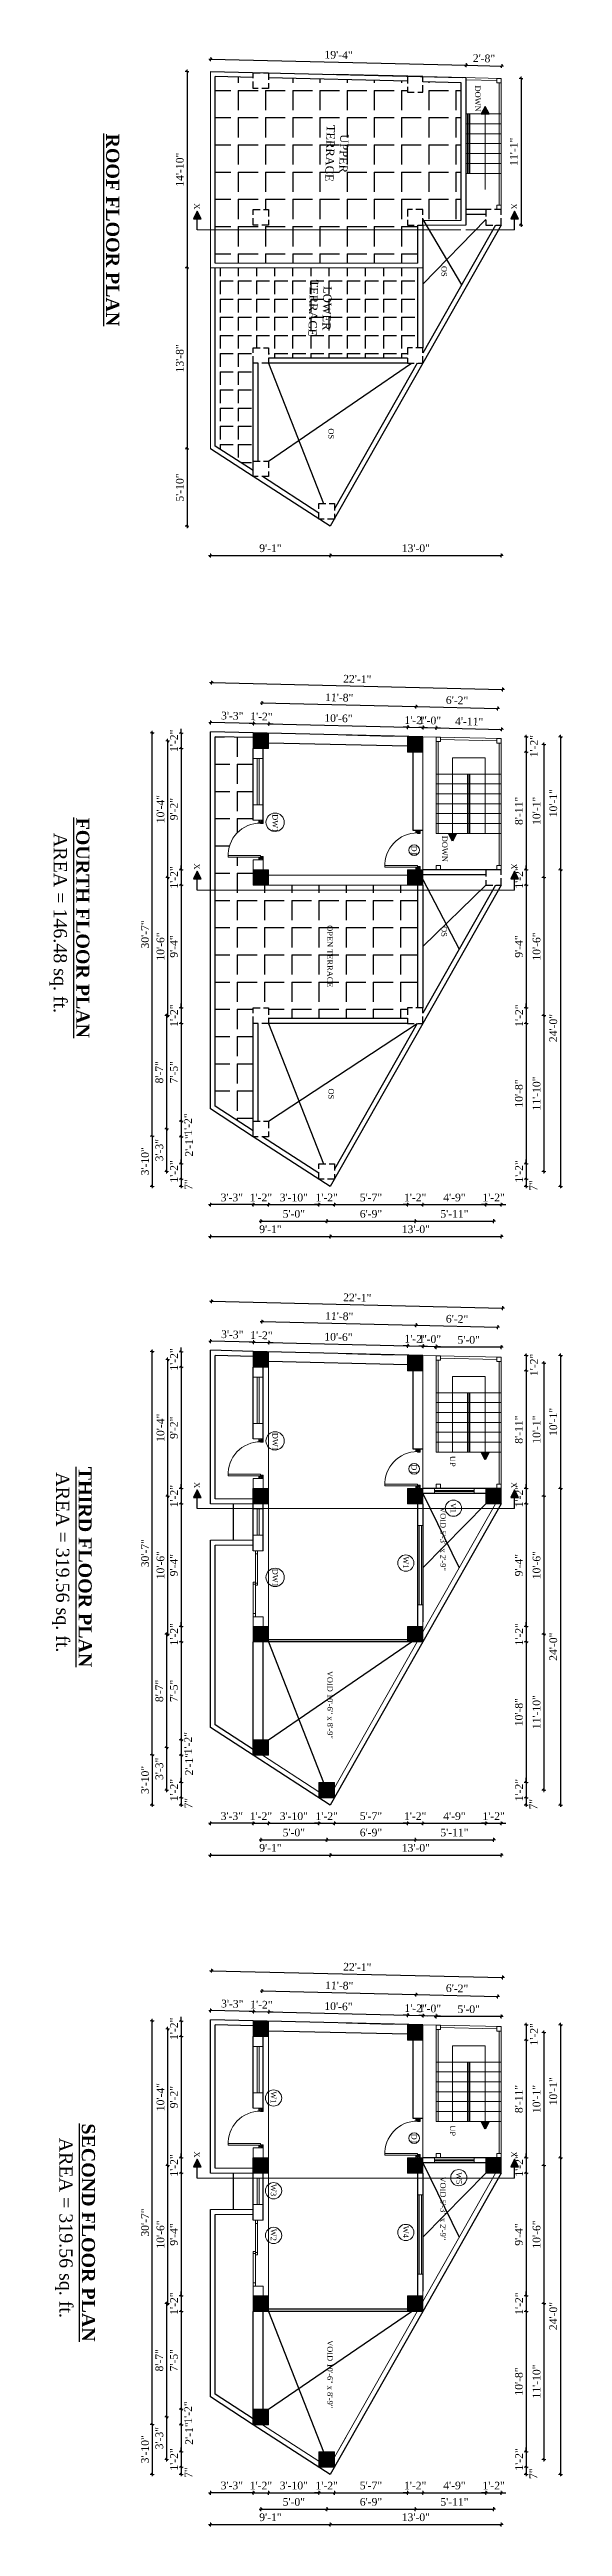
# Model space of a CAD drawing. Header units: inches. Extents: x 151827 to 346502, y -56182 to -23217.
# Drawn here: x 164319 to 164786, y -25468 to -23217 of the extents above; entities that cross this region are included whole.
import ezdxf

# ---------------------------------------------------------------- set-up
doc = ezdxf.new("R2010")
doc.units = ezdxf.units.IN
doc.header["$LTSCALE"] = 5
doc.header["$MEASUREMENT"] = 0
doc.linetypes.add('HIDDEN', pattern=[0.375, 0.25, -0.125])
for name, color, linetype, lineweight in [('A-WALL', 7, 'Continuous', 9), ('Dimension', 7, 'Continuous', 18), ('DOOR', 62, 'Continuous', 0), ('Dw', 2, 'Continuous', 18)]:
    doc.layers.add(name, color=color, linetype=linetype, lineweight=lineweight)
doc.layers.add('dim line', color=7, linetype='Continuous', lineweight=15, true_color=0xfab2b2)
doc.layers.add('TEXT', color=6, linetype='Continuous')
doc.layers.add('WALL', color=7, linetype='Continuous')
doc.styles.add('ordinary', font='times.ttf')
doc.dimstyles.new('Copy of 96', dxfattribs={"dimtxt": 7, "dimasz": 4, "dimexe": 0.5, "dimexo": 0.5, "dimgap": 3, "dimtad": 1, "dimdec": 1, "dimzin": 11, "dimdsep": 46, "dimlunit": 4, "dimtxsty": 'ordinary', "dimblk": 'OBLIQUE', "dimcen": 0.09, "dimse1": 1, "dimse2": 1, "dimclrt": 6, "dimazin": 0, "dimtfac": 1, "dimtdec": 1, "dimtix": 1, "dimtmove": 2, "dimatfit": 3, "dimldrblk": 'leader', "dimfxl": 0.5, "dimfxlon": 1, "dimtolj": 1, "dimtzin": 0, "dimarcsym": 0})

msp = doc.modelspace()

# ---------------------------------------------------------------- texts
at = {"layer": 'TEXT', "style": 'ordinary'}
for s, p in [('DOWN', (164706.6, -23249.7, -72.7)), ('X', (164451, -23356.8, -72.7)), ('X', (164739.5, -23356.8, -72.7)), ('OS', (164676, -23413.7, -72.7)), ('OS', (164573.2, -23561.3, -72.7)), ('DW1', (164522.3, -23912, -72.7)), ('DOWN', (164676.6, -23931.6, -72.7)), ('D1', (164648.7, -23940.5, -72.7)), ('X', (164451, -23956.8, -72.7)), ('X', (164739.5, -23956.8, -72.7)), ('OPEN TERRACE', (164572.1, -24012.9, -72.7)), ('OS', (164676, -24013.7, -72.7)), ('OS', (164573.2, -24161.3, -72.7)), ('DW1', (164522.3, -24474.3, -72.7)), ('D1', (164648.7, -24502.9, -72.7)), ('UP', (164683.8, -24495.3, -72.7)), ('X', (164451, -24519.1, -72.7)), ('V1', (164684.4, -24537.9, -72.7)), ('X', (164739.5, -24519.1, -72.7)), ('VOID 5\'-3" x 2\'-9"', (164675, -24541.8, -72.7)), ('DW1', (164522.3, -24597.8, -72.7)), ('W1', (164641.1, -24586.6, -72.7)), ('VOID 10\'-6" x 8\'-9"', (164572.2, -24690.6, -72.7)), ('W1', (164520.8, -25072.8, -72.7)), ('D1', (164648.7, -25111.3, -72.7)), ('UP', (164683.8, -25103.7, -72.7)), ('X', (164451, -25127.5, -72.7)), ('W5', (164689.4, -25146.3, -72.7)), ('X', (164739.5, -25127.5, -72.7)), ('W3', (164520.8, -25157.1, -72.7)), ('VOID 5\'-3" x 2\'-9"', (164675, -25150.2, -72.7)), ('W2', (164520.8, -25197.7, -72.7)), ('W4', (164641.1, -25195, -72.7)), ('VOID 10\'-6" x 8\'-9"', (164572.2, -25299, -72.7))]:
    msp.add_text(s, height=5, rotation=270, dxfattribs=at).set_placement(p)
at = {"layer": 'TEXT', "char_height": 12, "width": 219.815, "attachment_point": 8, "rotation": 270, "style": 'ordinary'}
for s, insert in [('{\\fTimes New Roman|b1|i0|c0|p18;\\LROOF FLOOR PLAN}', (164370.8, -23380.9, -72.7)), ('AREA = 146.48 sq. ft.', (164319.4, -24010.9, -72.7)), ('{\\fTimes New Roman|b1|i0|c0|p18;\\LFOURTH FLOOR PLAN}', (164343.6, -24015.3, -72.7)), ('AREA = 319.56 sq. ft.', (164321.6, -24592, -72.7)), ('{\\fTimes New Roman|b1|i0|c0|p18;\\LTHIRD FLOOR PLAN}', (164345.7, -24596.3, -72.7)), ('{\\fTimes New Roman|b1|i0|c0|p18;\\LSECOND FLOOR PLAN}', (164348.7, -25201.2, -72.7)), ('AREA = 319.56 sq. ft.', (164324.6, -25196.9, -72.7))]:
    msp.add_mtext(s, dxfattribs=dict(at, insert=insert))
at = {"layer": 'TEXT', "char_height": 7.5, "attachment_point": 8, "rotation": 268.2896, "style": 'ordinary'}
for s, insert in [('UPPER\\PTERRACE', (164570.9, -23311.1, -72.7)), ('LOWER\\PTERRACE', (164555.6, -23451.7, -72.7))]:
    msp.add_mtext_dynamic_manual_height_columns(s, width=101.569, gutter_width=1720.7, heights=[0], dxfattribs=dict(at, insert=insert))

# ---------------------------------------------------------------- blocks, each defined once
blk = doc.blocks.new('A$C27B36B59')
at = {"layer": 'DOOR'}
for p, q in [((0, 4), (0, 0)), ((2.5, 4), (0, 4)), ((0, 0), (3, 0)), ((2.5, 2.5), (2.5, 4)), ((3, 2.5), (2.5, 2.5)), ((3, 0), (3, 2.5))]:
    blk.add_line(p, q, dxfattribs=at)
for centre, radius, start, end in [((-1.4, -0.5), 4.75, 22.1411, 72.838), ((1.3, 2.1), 1.64, 45.138, 144.8948), ((2.2, 0.3), 2.49, 83.3149, 152.658), ((0.1, 0.4), 2.05, 349.4875, 93.6805), ((2, -0.5), 2.01, 58.7447, 166.495), ((-0.1, 0.3), 1.13, 343.542, 86.947), ((2.1, -0.4), 1.17, 38.2816, 160.1519)]:
    blk.add_arc(centre, radius, start, end, dxfattribs=at)
blk = doc.blocks.new('D2')
at = {"layer": 'DOOR'}
for p, q in [((74474, 24047.6), (74474, 24018.1)), ((74474, 24047.6), (74475.5, 24047.6)), ((74475.5, 24047.6), (74475.5, 24018.1))]:
    blk.add_line(p, q, dxfattribs=at)
blk.add_arc((74474, 24047.6), 29.5, 180, 272.9146, dxfattribs=at)
at = {"layer": 'DOOR', "xscale": -1, "rotation": 180}
blk.add_blockref('A$C27B36B59', (74442, 24050.1), dxfattribs=at)
at = {"layer": 'DOOR', "rotation": 180}
blk.add_blockref('A$C27B36B59', (74478, 24050.1), dxfattribs=at)
blk = doc.blocks.new('oblique')
at = {"color": 0, "lineweight": -2}
blk.add_line((0.25, 0.25), (-0.25, -0.25), dxfattribs=at)
at = {"layer": 'dim line', "lineweight": 9}
for p, q in [((-0.4375, 0), (0.4375, 0)), ((0, 0.4375), (0, -0.4375))]:
    blk.add_line(p, q, dxfattribs=at)
blk = doc.blocks.new('*D1893')
at = {"layer": 'A-WALL', "color": 0, "lineweight": -2, "ltscale": 5, "transparency": 16777216}
for p, q in [((164504.8, -25437.7), (164500.8, -25437.7)), ((164504.8, -25437.7), (164518.8, -25437.7)), ((164518.8, -25437.7), (164522.8, -25437.7))]:
    blk.add_line(p, q, dxfattribs=at)
at = {"layer": 'Defpoints', "color": 0, "ltscale": 5, "transparency": 16777216}
for p in [(164504.8, -25375.8), (164518.8, -25375.8), (164518.8, -25437.7)]:
    blk.add_point(p, dxfattribs=at)
at = {"layer": 'A-WALL', "color": 0, "lineweight": -2, "ltscale": 5, "transparency": 16777216, "xscale": 4, "yscale": 4, "zscale": 4}
blk.add_blockref('oblique', (164504.8, -25437.7), dxfattribs=at)
at = {"layer": 'A-WALL', "color": 0, "lineweight": -2, "ltscale": 5, "transparency": 16777216, "xscale": 4, "yscale": 4, "zscale": 4, "rotation": 180}
blk.add_blockref('oblique', (164518.8, -25437.7), dxfattribs=at)
at = {"layer": 'A-WALL', "color": 6, "ltscale": 5, "transparency": 16777216, "insert": (164511.8, -25431.2), "char_height": 7, "attachment_point": 5, "style": 'ordinary'}
blk.add_mtext('\\A1;1\'-2"', dxfattribs=at)
blk = doc.blocks.new('_OBLIQUE')
at = {"color": 0, "linetype": 'ByBlock'}
blk.add_line((-0.5, -0.5), (0.5, 0.5), dxfattribs=at)
blk = doc.blocks.new('leader')
at = {"layer": 'Dimension'}
for p, q in [((-4.42, 0), (4.42, 0)), ((0, -4.33), (0, 4.33))]:
    blk.add_line(p, q, dxfattribs=at)
blk = doc.blocks.new('*D1894')
at = {"layer": 'A-WALL', "color": 0, "lineweight": -2, "ltscale": 5, "transparency": 16777216}
blk.add_line((164518.8, -25437.7), (164564.6, -25437.7), dxfattribs=at)
at = {"layer": 'Defpoints', "color": 0, "ltscale": 5, "transparency": 16777216}
for p in [(164518.8, -25375.8), (164564.6, -25414.4), (164564.6, -25437.7)]:
    blk.add_point(p, dxfattribs=at)
at = {"layer": 'A-WALL', "color": 0, "lineweight": -2, "ltscale": 5, "transparency": 16777216, "xscale": 4, "yscale": 4, "zscale": 4, "rotation": 180}
blk.add_blockref('oblique', (164518.8, -25437.7), dxfattribs=at)
at = {"layer": 'A-WALL', "color": 0, "lineweight": -2, "ltscale": 5, "transparency": 16777216, "xscale": 4, "yscale": 4, "zscale": 4}
blk.add_blockref('oblique', (164564.6, -25437.7), dxfattribs=at)
at = {"layer": 'A-WALL', "color": 6, "ltscale": 5, "transparency": 16777216, "insert": (164541.7, -25431.1), "char_height": 7, "attachment_point": 5, "style": 'ordinary'}
blk.add_mtext('\\A1;3\'-10"', dxfattribs=at)
blk = doc.blocks.new('*D1895')
at = {"layer": 'A-WALL', "color": 0, "lineweight": -2, "ltscale": 5, "transparency": 16777216}
for p, q in [((164564.6, -25437.7), (164560.6, -25437.7)), ((164564.6, -25437.7), (164578.6, -25437.7)), ((164578.6, -25437.7), (164582.6, -25437.7))]:
    blk.add_line(p, q, dxfattribs=at)
at = {"layer": 'Defpoints', "color": 0, "ltscale": 5, "transparency": 16777216}
for p in [(164564.6, -25414.4), (164578.6, -25414.4), (164578.6, -25437.7)]:
    blk.add_point(p, dxfattribs=at)
at = {"layer": 'A-WALL', "color": 0, "lineweight": -2, "ltscale": 5, "transparency": 16777216, "xscale": 4, "yscale": 4, "zscale": 4}
blk.add_blockref('oblique', (164564.6, -25437.7), dxfattribs=at)
at = {"layer": 'A-WALL', "color": 0, "lineweight": -2, "ltscale": 5, "transparency": 16777216, "xscale": 4, "yscale": 4, "zscale": 4, "rotation": 180}
blk.add_blockref('oblique', (164578.6, -25437.7), dxfattribs=at)
at = {"layer": 'A-WALL', "color": 6, "ltscale": 5, "transparency": 16777216, "insert": (164571.6, -25431.2), "char_height": 7, "attachment_point": 5, "style": 'ordinary'}
blk.add_mtext('\\A1;1\'-2"', dxfattribs=at)
blk = doc.blocks.new('*D1896')
at = {"layer": 'A-WALL', "color": 0, "lineweight": -2, "ltscale": 5, "transparency": 16777216}
blk.add_line((164578.6, -25437.7), (164645.1, -25437.7), dxfattribs=at)
at = {"layer": 'Defpoints', "color": 0, "ltscale": 5, "transparency": 16777216}
for p in [(164645.1, -25272.8), (164578.6, -25414.4), (164645.1, -25437.7)]:
    blk.add_point(p, dxfattribs=at)
at = {"layer": 'A-WALL', "color": 0, "lineweight": -2, "ltscale": 5, "transparency": 16777216, "xscale": 4, "yscale": 4, "zscale": 4, "rotation": 180}
blk.add_blockref('oblique', (164578.6, -25437.7), dxfattribs=at)
at = {"layer": 'A-WALL', "color": 0, "lineweight": -2, "ltscale": 5, "transparency": 16777216, "xscale": 4, "yscale": 4, "zscale": 4}
blk.add_blockref('oblique', (164645.1, -25437.7), dxfattribs=at)
at = {"layer": 'A-WALL', "color": 6, "ltscale": 5, "transparency": 16777216, "insert": (164611.9, -25431.1), "char_height": 7, "attachment_point": 5, "style": 'ordinary'}
blk.add_mtext('\\A1;5\'-7"', dxfattribs=at)
blk = doc.blocks.new('*D1897')
at = {"layer": 'A-WALL', "color": 0, "lineweight": -2, "ltscale": 5, "transparency": 16777216}
for p, q in [((164645.1, -25437.7), (164641.1, -25437.7)), ((164645.1, -25437.7), (164659.1, -25437.7)), ((164659.1, -25437.7), (164663.1, -25437.7))]:
    blk.add_line(p, q, dxfattribs=at)
at = {"layer": 'Defpoints', "color": 0, "ltscale": 5, "transparency": 16777216}
for p in [(164645.1, -25272.8), (164659.1, -25272.8), (164659.1, -25437.7)]:
    blk.add_point(p, dxfattribs=at)
at = {"layer": 'A-WALL', "color": 0, "lineweight": -2, "ltscale": 5, "transparency": 16777216, "xscale": 4, "yscale": 4, "zscale": 4}
blk.add_blockref('oblique', (164645.1, -25437.7), dxfattribs=at)
at = {"layer": 'A-WALL', "color": 0, "lineweight": -2, "ltscale": 5, "transparency": 16777216, "xscale": 4, "yscale": 4, "zscale": 4, "rotation": 180}
blk.add_blockref('oblique', (164659.1, -25437.7), dxfattribs=at)
at = {"layer": 'A-WALL', "color": 6, "ltscale": 5, "transparency": 16777216, "insert": (164652.1, -25431.2), "char_height": 7, "attachment_point": 5, "style": 'ordinary'}
blk.add_mtext('\\A1;1\'-2"', dxfattribs=at)
blk = doc.blocks.new('*D1898')
at = {"layer": 'A-WALL', "color": 0, "lineweight": -2, "ltscale": 5, "transparency": 16777216}
blk.add_line((164659.1, -25437.7), (164716.5, -25437.7), dxfattribs=at)
at = {"layer": 'Defpoints', "color": 0, "ltscale": 5, "transparency": 16777216}
for p in [(164716.5, -25147.2), (164659.1, -25272.8), (164716.5, -25437.7)]:
    blk.add_point(p, dxfattribs=at)
at = {"layer": 'A-WALL', "color": 0, "lineweight": -2, "ltscale": 5, "transparency": 16777216, "xscale": 4, "yscale": 4, "zscale": 4, "rotation": 180}
blk.add_blockref('oblique', (164659.1, -25437.7), dxfattribs=at)
at = {"layer": 'A-WALL', "color": 0, "lineweight": -2, "ltscale": 5, "transparency": 16777216, "xscale": 4, "yscale": 4, "zscale": 4}
blk.add_blockref('oblique', (164716.5, -25437.7), dxfattribs=at)
at = {"layer": 'A-WALL', "color": 6, "ltscale": 5, "transparency": 16777216, "insert": (164687.8, -25431.1), "char_height": 7, "attachment_point": 5, "style": 'ordinary'}
blk.add_mtext('\\A1;4\'-9"', dxfattribs=at)
blk = doc.blocks.new('*D1899')
at = {"layer": 'A-WALL', "color": 0, "lineweight": -2, "ltscale": 5, "transparency": 16777216}
for p, q in [((164716.5, -25437.7), (164712.5, -25437.7)), ((164716.5, -25437.7), (164730.5, -25437.7)), ((164730.5, -25437.7), (164734.5, -25437.7))]:
    blk.add_line(p, q, dxfattribs=at)
at = {"layer": 'Defpoints', "color": 0, "ltscale": 5, "transparency": 16777216}
for p in [(164716.5, -25147.2), (164730.5, -25147.2), (164730.5, -25437.7)]:
    blk.add_point(p, dxfattribs=at)
at = {"layer": 'A-WALL', "color": 0, "lineweight": -2, "ltscale": 5, "transparency": 16777216, "xscale": 4, "yscale": 4, "zscale": 4}
blk.add_blockref('oblique', (164716.5, -25437.7), dxfattribs=at)
at = {"layer": 'A-WALL', "color": 0, "lineweight": -2, "ltscale": 5, "transparency": 16777216, "xscale": 4, "yscale": 4, "zscale": 4, "rotation": 180}
blk.add_blockref('oblique', (164730.5, -25437.7), dxfattribs=at)
at = {"layer": 'A-WALL', "color": 6, "ltscale": 5, "transparency": 16777216, "insert": (164723.5, -25431.2), "char_height": 7, "attachment_point": 5, "style": 'ordinary'}
blk.add_mtext('\\A1;1\'-2"', dxfattribs=at)
blk = doc.blocks.new('*D1900')
at = {"layer": 'A-WALL', "color": 0, "lineweight": -2, "ltscale": 5, "transparency": 16777216}
blk.add_line((164511.8, -25452.6), (164571.6, -25452.6), dxfattribs=at)
at = {"layer": 'Defpoints', "color": 0, "ltscale": 5, "transparency": 16777216}
for p in [(164511.8, -25368.8), (164571.6, -25407.4), (164571.6, -25452.6)]:
    blk.add_point(p, dxfattribs=at)
at = {"layer": 'A-WALL', "color": 0, "lineweight": -2, "ltscale": 5, "transparency": 16777216, "xscale": 4, "yscale": 4, "zscale": 4, "rotation": 180}
blk.add_blockref('oblique', (164511.8, -25452.6), dxfattribs=at)
at = {"layer": 'A-WALL', "color": 0, "lineweight": -2, "ltscale": 5, "transparency": 16777216, "xscale": 4, "yscale": 4, "zscale": 4}
blk.add_blockref('oblique', (164571.6, -25452.6), dxfattribs=at)
at = {"layer": 'A-WALL', "color": 6, "ltscale": 5, "transparency": 16777216, "insert": (164541.7, -25446.1), "char_height": 7, "attachment_point": 5, "style": 'ordinary'}
blk.add_mtext('\\A1;5\'-0"', dxfattribs=at)
blk = doc.blocks.new('*D1901')
at = {"layer": 'A-WALL', "color": 0, "lineweight": -2, "ltscale": 5, "transparency": 16777216}
blk.add_line((164571.6, -25452.6), (164652.1, -25452.6), dxfattribs=at)
at = {"layer": 'Defpoints', "color": 0, "ltscale": 5, "transparency": 16777216}
for p in [(164652.1, -25265.8), (164571.6, -25407.4), (164652.1, -25452.6)]:
    blk.add_point(p, dxfattribs=at)
at = {"layer": 'A-WALL', "color": 0, "lineweight": -2, "ltscale": 5, "transparency": 16777216, "xscale": 4, "yscale": 4, "zscale": 4, "rotation": 180}
blk.add_blockref('oblique', (164571.6, -25452.6), dxfattribs=at)
at = {"layer": 'A-WALL', "color": 0, "lineweight": -2, "ltscale": 5, "transparency": 16777216, "xscale": 4, "yscale": 4, "zscale": 4}
blk.add_blockref('oblique', (164652.1, -25452.6), dxfattribs=at)
at = {"layer": 'A-WALL', "color": 6, "ltscale": 5, "transparency": 16777216, "insert": (164611.9, -25446), "char_height": 7, "attachment_point": 5, "style": 'ordinary'}
blk.add_mtext('\\A1;6\'-9"', dxfattribs=at)
blk = doc.blocks.new('*D1902')
at = {"layer": 'A-WALL', "color": 0, "lineweight": -2, "ltscale": 5, "transparency": 16777216}
blk.add_line((164652.1, -25452.6), (164723.5, -25452.6), dxfattribs=at)
at = {"layer": 'Defpoints', "color": 0, "ltscale": 5, "transparency": 16777216}
for p in [(164723.5, -25140.2), (164652.1, -25265.8), (164723.5, -25452.6)]:
    blk.add_point(p, dxfattribs=at)
at = {"layer": 'A-WALL', "color": 0, "lineweight": -2, "ltscale": 5, "transparency": 16777216, "xscale": 4, "yscale": 4, "zscale": 4, "rotation": 180}
blk.add_blockref('oblique', (164652.1, -25452.6), dxfattribs=at)
at = {"layer": 'A-WALL', "color": 0, "lineweight": -2, "ltscale": 5, "transparency": 16777216, "xscale": 4, "yscale": 4, "zscale": 4}
blk.add_blockref('oblique', (164723.5, -25452.6), dxfattribs=at)
at = {"layer": 'A-WALL', "color": 6, "ltscale": 5, "transparency": 16777216, "insert": (164687.8, -25446.1), "char_height": 7, "attachment_point": 5, "style": 'ordinary'}
blk.add_mtext('\\A1;5\'-11"', dxfattribs=at)
blk = doc.blocks.new('*D1903')
at = {"layer": 'A-WALL', "color": 0, "lineweight": -2, "ltscale": 50, "transparency": 16777216}
blk.add_line((164753.1, -25012.3), (164753.1, -25026.3), dxfattribs=at)
at = {"layer": 'Defpoints', "color": 0, "ltscale": 50, "transparency": 16777216}
for p in [(164659.1, -25012.3), (164659.1, -25026.3), (164753.1, -25026.3)]:
    blk.add_point(p, dxfattribs=at)
at = {"layer": 'A-WALL', "color": 0, "lineweight": -2, "ltscale": 50, "transparency": 16777216, "xscale": 4, "yscale": 4, "zscale": 4}
for p, rotation in [((164753.1, -25012.3), 90), ((164753.1, -25026.3), 270)]:
    blk.add_blockref('oblique', p, dxfattribs=dict(at, rotation=rotation))
at = {"layer": 'A-WALL', "color": 6, "ltscale": 50, "transparency": 16777216, "insert": (164760.2, -25021), "char_height": 7, "attachment_point": 5, "rotation": 90, "style": 'ordinary'}
blk.add_mtext('\\A1;1\'-2"', dxfattribs=at)
blk = doc.blocks.new('*D1904')
at = {"layer": 'A-WALL', "color": 0, "lineweight": -2, "ltscale": 5, "transparency": 16777216}
blk.add_line((164753.1, -25026.3), (164753.1, -25133.2), dxfattribs=at)
at = {"layer": 'Defpoints', "color": 0, "ltscale": 5, "transparency": 16777216}
for p in [(164659.1, -25026.3), (164730.5, -25133.2), (164753.1, -25133.2)]:
    blk.add_point(p, dxfattribs=at)
at = {"layer": 'A-WALL', "color": 0, "lineweight": -2, "ltscale": 5, "transparency": 16777216, "xscale": 4, "yscale": 4, "zscale": 4}
for p, rotation in [((164753.1, -25026.3), 90), ((164753.1, -25133.2), 270)]:
    blk.add_blockref('oblique', p, dxfattribs=dict(at, rotation=rotation))
at = {"layer": 'A-WALL', "color": 6, "ltscale": 5, "transparency": 16777216, "insert": (164746.5, -25079.8), "char_height": 7, "attachment_point": 5, "rotation": 90, "style": 'ordinary'}
blk.add_mtext('\\A1;8\'-11"', dxfattribs=at)
blk = doc.blocks.new('*D1905')
at = {"layer": 'A-WALL', "color": 0, "lineweight": -2, "ltscale": 5, "transparency": 16777216}
for p, q in [((164753.1, -25133.2), (164753.1, -25129.2)), ((164753.1, -25133.2), (164753.1, -25147.2)), ((164753.1, -25147.2), (164753.1, -25151.2))]:
    blk.add_line(p, q, dxfattribs=at)
at = {"layer": 'Defpoints', "color": 0, "ltscale": 5, "transparency": 16777216}
for p in [(164730.5, -25133.2), (164730.5, -25147.2), (164753.1, -25147.2)]:
    blk.add_point(p, dxfattribs=at)
at = {"layer": 'A-WALL', "color": 0, "lineweight": -2, "ltscale": 5, "transparency": 16777216, "xscale": 4, "yscale": 4, "zscale": 4}
for p, rotation in [((164753.1, -25133.2), 270), ((164753.1, -25147.2), 90)]:
    blk.add_blockref('oblique', p, dxfattribs=dict(at, rotation=rotation))
at = {"layer": 'A-WALL', "color": 6, "ltscale": 5, "transparency": 16777216, "insert": (164746.6, -25140.2), "char_height": 7, "attachment_point": 5, "rotation": 90, "style": 'ordinary'}
blk.add_mtext('\\A1;1\'-2"', dxfattribs=at)
blk = doc.blocks.new('*D1906')
at = {"layer": 'A-WALL', "color": 0, "lineweight": -2, "ltscale": 5, "transparency": 16777216}
blk.add_line((164753.1, -25147.2), (164753.1, -25258.8), dxfattribs=at)
at = {"layer": 'Defpoints', "color": 0, "ltscale": 5, "transparency": 16777216}
for p in [(164730.5, -25147.2), (164659.1, -25258.8), (164753.1, -25258.8)]:
    blk.add_point(p, dxfattribs=at)
at = {"layer": 'A-WALL', "color": 0, "lineweight": -2, "ltscale": 5, "transparency": 16777216, "xscale": 4, "yscale": 4, "zscale": 4}
for p, rotation in [((164753.1, -25147.2), 90), ((164753.1, -25258.8), 270)]:
    blk.add_blockref('oblique', p, dxfattribs=dict(at, rotation=rotation))
at = {"layer": 'A-WALL', "color": 6, "ltscale": 5, "transparency": 16777216, "insert": (164746.5, -25203), "char_height": 7, "attachment_point": 5, "rotation": 90, "style": 'ordinary'}
blk.add_mtext('\\A1;9\'-4"', dxfattribs=at)
blk = doc.blocks.new('*D1907')
at = {"layer": 'A-WALL', "color": 0, "lineweight": -2, "ltscale": 5, "transparency": 16777216}
for p, q in [((164753.1, -25258.8), (164753.1, -25254.8)), ((164753.1, -25258.8), (164753.1, -25272.8)), ((164753.1, -25272.8), (164753.1, -25276.8))]:
    blk.add_line(p, q, dxfattribs=at)
at = {"layer": 'Defpoints', "color": 0, "ltscale": 5, "transparency": 16777216}
for p in [(164659.1, -25258.8), (164659.1, -25272.8), (164753.1, -25272.8)]:
    blk.add_point(p, dxfattribs=at)
at = {"layer": 'A-WALL', "color": 0, "lineweight": -2, "ltscale": 5, "transparency": 16777216, "xscale": 4, "yscale": 4, "zscale": 4}
for p, rotation in [((164753.1, -25258.8), 270), ((164753.1, -25272.8), 90)]:
    blk.add_blockref('oblique', p, dxfattribs=dict(at, rotation=rotation))
at = {"layer": 'A-WALL', "color": 6, "ltscale": 5, "transparency": 16777216, "insert": (164746.6, -25265.8), "char_height": 7, "attachment_point": 5, "rotation": 90, "style": 'ordinary'}
blk.add_mtext('\\A1;1\'-2"', dxfattribs=at)
blk = doc.blocks.new('*D1908')
at = {"layer": 'A-WALL', "color": 0, "lineweight": -2, "ltscale": 5, "transparency": 16777216}
blk.add_line((164753.1, -25272.8), (164753.1, -25400.4), dxfattribs=at)
at = {"layer": 'Defpoints', "color": 0, "ltscale": 5, "transparency": 16777216}
for p in [(164659.1, -25272.8), (164578.6, -25400.4), (164753.1, -25400.4)]:
    blk.add_point(p, dxfattribs=at)
at = {"layer": 'A-WALL', "color": 0, "lineweight": -2, "ltscale": 5, "transparency": 16777216, "xscale": 4, "yscale": 4, "zscale": 4}
for p, rotation in [((164753.1, -25272.8), 90), ((164753.1, -25400.4), 270)]:
    blk.add_blockref('oblique', p, dxfattribs=dict(at, rotation=rotation))
at = {"layer": 'A-WALL', "color": 6, "ltscale": 5, "transparency": 16777216, "insert": (164746.5, -25336.6), "char_height": 7, "attachment_point": 5, "rotation": 90, "style": 'ordinary'}
blk.add_mtext('\\A1;10\'-8"', dxfattribs=at)
blk = doc.blocks.new('*D1909')
at = {"layer": 'A-WALL', "color": 0, "lineweight": -2, "ltscale": 5, "transparency": 16777216}
for p, q in [((164753.1, -25400.4), (164753.1, -25396.4)), ((164753.1, -25400.4), (164753.1, -25414.4)), ((164753.1, -25414.4), (164753.1, -25418.4))]:
    blk.add_line(p, q, dxfattribs=at)
at = {"layer": 'Defpoints', "color": 0, "ltscale": 5, "transparency": 16777216}
for p in [(164578.6, -25400.4), (164578.6, -25414.4), (164753.1, -25414.4)]:
    blk.add_point(p, dxfattribs=at)
at = {"layer": 'A-WALL', "color": 0, "lineweight": -2, "ltscale": 5, "transparency": 16777216, "xscale": 4, "yscale": 4, "zscale": 4}
for p, rotation in [((164753.1, -25400.4), 270), ((164753.1, -25414.4), 90)]:
    blk.add_blockref('oblique', p, dxfattribs=dict(at, rotation=rotation))
at = {"layer": 'A-WALL', "color": 6, "ltscale": 5, "transparency": 16777216, "insert": (164746.6, -25407.4), "char_height": 7, "attachment_point": 5, "rotation": 90, "style": 'ordinary'}
blk.add_mtext('\\A1;1\'-2"', dxfattribs=at)
blk = doc.blocks.new('*D1910')
at = {"layer": 'A-WALL', "color": 0, "lineweight": -2, "ltscale": 5, "transparency": 16777216}
blk.add_line((164753.1, -25414.4), (164753.1, -25421), dxfattribs=at)
at = {"layer": 'Defpoints', "color": 0, "ltscale": 5, "transparency": 16777216}
for p in [(164578.6, -25414.4), (164574.9, -25421), (164753.1, -25421)]:
    blk.add_point(p, dxfattribs=at)
at = {"layer": 'A-WALL', "color": 0, "lineweight": -2, "ltscale": 5, "transparency": 16777216, "xscale": 4, "yscale": 4, "zscale": 4}
for p, rotation in [((164753.1, -25414.4), 90), ((164753.1, -25421), 270)]:
    blk.add_blockref('oblique', p, dxfattribs=dict(at, rotation=rotation))
at = {"layer": 'A-WALL', "color": 6, "ltscale": 5, "transparency": 16777216, "insert": (164759.6, -25420.4), "char_height": 7, "attachment_point": 5, "rotation": 90, "style": 'ordinary'}
blk.add_mtext('\\A1;7"', dxfattribs=at)
blk = doc.blocks.new('*D1911')
at = {"layer": 'A-WALL', "color": 0, "lineweight": -2, "ltscale": 5, "transparency": 16777216}
blk.add_line((164769.2, -25019.3), (164769.2, -25140.2), dxfattribs=at)
at = {"layer": 'Defpoints', "color": 0, "ltscale": 5, "transparency": 16777216}
for p in [(164652.1, -25019.3), (164652.1, -25140.2), (164769.2, -25140.2)]:
    blk.add_point(p, dxfattribs=at)
at = {"layer": 'A-WALL', "color": 0, "lineweight": -2, "ltscale": 5, "transparency": 16777216, "xscale": 4, "yscale": 4, "zscale": 4}
for p, rotation in [((164769.2, -25019.3), 90), ((164769.2, -25140.2), 270)]:
    blk.add_blockref('oblique', p, dxfattribs=dict(at, rotation=rotation))
at = {"layer": 'A-WALL', "color": 6, "ltscale": 5, "transparency": 16777216, "insert": (164762.6, -25079.8), "char_height": 7, "attachment_point": 5, "rotation": 90, "style": 'ordinary'}
blk.add_mtext('\\A1;10\'-1"', dxfattribs=at)
blk = doc.blocks.new('*D1912')
at = {"layer": 'A-WALL', "color": 0, "lineweight": -2, "ltscale": 5, "transparency": 16777216}
blk.add_line((164769.2, -25140.2), (164769.2, -25265.8), dxfattribs=at)
at = {"layer": 'Defpoints', "color": 0, "ltscale": 5, "transparency": 16777216}
for p in [(164652.1, -25140.2), (164652.1, -25265.8), (164769.2, -25265.8)]:
    blk.add_point(p, dxfattribs=at)
at = {"layer": 'A-WALL', "color": 0, "lineweight": -2, "ltscale": 5, "transparency": 16777216, "xscale": 4, "yscale": 4, "zscale": 4}
for p, rotation in [((164769.2, -25140.2), 90), ((164769.2, -25265.8), 270)]:
    blk.add_blockref('oblique', p, dxfattribs=dict(at, rotation=rotation))
at = {"layer": 'A-WALL', "color": 6, "ltscale": 5, "transparency": 16777216, "insert": (164762.6, -25203), "char_height": 7, "attachment_point": 5, "rotation": 90, "style": 'ordinary'}
blk.add_mtext('\\A1;10\'-6"', dxfattribs=at)
blk = doc.blocks.new('*D1913')
at = {"layer": 'A-WALL', "color": 0, "lineweight": -2, "ltscale": 5, "transparency": 16777216}
blk.add_line((164769.2, -25265.8), (164769.2, -25407.4), dxfattribs=at)
at = {"layer": 'Defpoints', "color": 0, "ltscale": 5, "transparency": 16777216}
for p in [(164652.1, -25265.8), (164571.6, -25407.4), (164769.2, -25407.4)]:
    blk.add_point(p, dxfattribs=at)
at = {"layer": 'A-WALL', "color": 0, "lineweight": -2, "ltscale": 5, "transparency": 16777216, "xscale": 4, "yscale": 4, "zscale": 4}
for p, rotation in [((164769.2, -25265.8), 90), ((164769.2, -25407.4), 270)]:
    blk.add_blockref('oblique', p, dxfattribs=dict(at, rotation=rotation))
at = {"layer": 'A-WALL', "color": 6, "ltscale": 5, "transparency": 16777216, "insert": (164762.6, -25336.6), "char_height": 7, "attachment_point": 5, "rotation": 90, "style": 'ordinary'}
blk.add_mtext('\\A1;11\'-10"', dxfattribs=at)
blk = doc.blocks.new('*D1914')
at = {"layer": 'A-WALL', "color": 0, "lineweight": -2, "ltscale": 5, "transparency": 16777216}
blk.add_line((164784.4, -25012.3), (164784.4, -25133.2), dxfattribs=at)
at = {"layer": 'Defpoints', "color": 0, "ltscale": 5, "transparency": 16777216}
for p in [(164659.1, -25012.3), (164730.5, -25133.2), (164784.4, -25133.2)]:
    blk.add_point(p, dxfattribs=at)
at = {"layer": 'A-WALL', "color": 0, "lineweight": -2, "ltscale": 5, "transparency": 16777216, "xscale": 4, "yscale": 4, "zscale": 4}
for p, rotation in [((164784.4, -25012.3), 90), ((164784.4, -25133.2), 270)]:
    blk.add_blockref('oblique', p, dxfattribs=dict(at, rotation=rotation))
at = {"layer": 'A-WALL', "color": 6, "ltscale": 5, "transparency": 16777216, "insert": (164777.8, -25072.8), "char_height": 7, "attachment_point": 5, "rotation": 90, "style": 'ordinary'}
blk.add_mtext('\\A1;10\'-1"', dxfattribs=at)
blk = doc.blocks.new('*D1915')
at = {"layer": 'A-WALL', "color": 0, "lineweight": -2, "ltscale": 5, "transparency": 16777216}
blk.add_line((164784.4, -25133.2), (164784.4, -25421), dxfattribs=at)
at = {"layer": 'Defpoints', "color": 0, "ltscale": 5, "transparency": 16777216}
for p in [(164730.5, -25133.2), (164574.9, -25421), (164784.4, -25421)]:
    blk.add_point(p, dxfattribs=at)
at = {"layer": 'A-WALL', "color": 0, "lineweight": -2, "ltscale": 5, "transparency": 16777216, "xscale": 4, "yscale": 4, "zscale": 4}
for p, rotation in [((164784.4, -25133.2), 90), ((164784.4, -25421), 270)]:
    blk.add_blockref('oblique', p, dxfattribs=dict(at, rotation=rotation))
at = {"layer": 'A-WALL', "color": 6, "ltscale": 5, "transparency": 16777216, "insert": (164777.8, -25277.1), "char_height": 7, "attachment_point": 5, "rotation": 90, "style": 'ordinary'}
blk.add_mtext('\\A1;24\'-0"', dxfattribs=at)
blk = doc.blocks.new('*D1916')
at = {"layer": 'A-WALL', "color": 0, "lineweight": -2, "ltscale": 5, "transparency": 16777216}
blk.add_line((164465.8, -25466.6), (164574.9, -25466.6), dxfattribs=at)
at = {"layer": 'Defpoints', "color": 0, "ltscale": 5, "transparency": 16777216}
for p in [(164465.8, -25350.6), (164574.9, -25421), (164574.9, -25466.6)]:
    blk.add_point(p, dxfattribs=at)
at = {"layer": 'A-WALL', "color": 0, "lineweight": -2, "ltscale": 5, "transparency": 16777216, "xscale": 4, "yscale": 4, "zscale": 4, "rotation": 180}
blk.add_blockref('oblique', (164465.8, -25466.6), dxfattribs=at)
at = {"layer": 'A-WALL', "color": 0, "lineweight": -2, "ltscale": 5, "transparency": 16777216, "xscale": 4, "yscale": 4, "zscale": 4}
blk.add_blockref('oblique', (164574.9, -25466.6), dxfattribs=at)
at = {"layer": 'A-WALL', "color": 6, "ltscale": 5, "transparency": 16777216, "insert": (164520.4, -25460), "char_height": 7, "attachment_point": 5, "style": 'ordinary'}
blk.add_mtext('\\A1;9\'-1"', dxfattribs=at)
blk = doc.blocks.new('*D1917')
at = {"layer": 'A-WALL', "color": 0, "lineweight": -2, "ltscale": 5, "transparency": 16777216}
blk.add_line((164574.9, -25466.6), (164730.5, -25466.6), dxfattribs=at)
at = {"layer": 'Defpoints', "color": 0, "ltscale": 5, "transparency": 16777216}
for p in [(164730.5, -25147.2), (164574.9, -25421), (164730.5, -25466.6)]:
    blk.add_point(p, dxfattribs=at)
at = {"layer": 'A-WALL', "color": 0, "lineweight": -2, "ltscale": 5, "transparency": 16777216, "xscale": 4, "yscale": 4, "zscale": 4, "rotation": 180}
blk.add_blockref('oblique', (164574.9, -25466.6), dxfattribs=at)
at = {"layer": 'A-WALL', "color": 0, "lineweight": -2, "ltscale": 5, "transparency": 16777216, "xscale": 4, "yscale": 4, "zscale": 4}
blk.add_blockref('oblique', (164730.5, -25466.6), dxfattribs=at)
at = {"layer": 'A-WALL', "color": 6, "ltscale": 5, "transparency": 16777216, "insert": (164652.7, -25460), "char_height": 7, "attachment_point": 5, "style": 'ordinary'}
blk.add_mtext('\\A1;13\'-0"', dxfattribs=at)
blk = doc.blocks.new('*D1918')
at = {"layer": 'A-WALL', "color": 0, "lineweight": -2, "ltscale": 50, "transparency": 16777216}
for p, q in [((164439.2, -25009), (164439.2, -25005)), ((164439.2, -25009), (164439.2, -25023)), ((164439.2, -25023), (164439.2, -25027))]:
    blk.add_line(p, q, dxfattribs=at)
at = {"layer": 'Defpoints', "color": 0, "ltscale": 50, "transparency": 16777216}
for p in [(164504.8, -25009), (164439.2, -25023), (164504.8, -25023)]:
    blk.add_point(p, dxfattribs=at)
at = {"layer": 'A-WALL', "color": 0, "lineweight": -2, "ltscale": 50, "transparency": 16777216, "xscale": 4, "yscale": 4, "zscale": 4}
for p, rotation in [((164439.2, -25009), 270), ((164439.2, -25023), 90)]:
    blk.add_blockref('oblique', p, dxfattribs=dict(at, rotation=rotation))
at = {"layer": 'A-WALL', "color": 6, "ltscale": 50, "transparency": 16777216, "insert": (164432.7, -25016), "char_height": 7, "attachment_point": 5, "rotation": 90, "style": 'ordinary'}
blk.add_mtext('\\A1;1\'-2"', dxfattribs=at)
blk = doc.blocks.new('*D1919')
at = {"layer": 'A-WALL', "color": 0, "lineweight": -2, "ltscale": 5, "transparency": 16777216}
blk.add_line((164439.2, -25023), (164439.2, -25133.2), dxfattribs=at)
at = {"layer": 'Defpoints', "color": 0, "ltscale": 5, "transparency": 16777216}
for p in [(164504.8, -25023), (164439.2, -25133.2), (164504.8, -25133.2)]:
    blk.add_point(p, dxfattribs=at)
at = {"layer": 'A-WALL', "color": 0, "lineweight": -2, "ltscale": 5, "transparency": 16777216, "xscale": 4, "yscale": 4, "zscale": 4}
for p, rotation in [((164439.2, -25023), 90), ((164439.2, -25133.2), 270)]:
    blk.add_blockref('oblique', p, dxfattribs=dict(at, rotation=rotation))
at = {"layer": 'A-WALL', "color": 6, "ltscale": 5, "transparency": 16777216, "insert": (164432.7, -25078.1), "char_height": 7, "attachment_point": 5, "rotation": 90, "style": 'ordinary'}
blk.add_mtext('\\A1;9\'-2"', dxfattribs=at)
blk = doc.blocks.new('*D1920')
at = {"layer": 'A-WALL', "color": 0, "lineweight": -2, "ltscale": 5, "transparency": 16777216}
for p, q in [((164439.2, -25133.2), (164439.2, -25129.2)), ((164439.2, -25133.2), (164439.2, -25147.2)), ((164439.2, -25147.2), (164439.2, -25151.2))]:
    blk.add_line(p, q, dxfattribs=at)
at = {"layer": 'Defpoints', "color": 0, "ltscale": 5, "transparency": 16777216}
for p in [(164439.2, -25147.2), (164504.8, -25133.2), (164504.8, -25147.2)]:
    blk.add_point(p, dxfattribs=at)
at = {"layer": 'A-WALL', "color": 0, "lineweight": -2, "ltscale": 5, "transparency": 16777216, "xscale": 4, "yscale": 4, "zscale": 4}
for p, rotation in [((164439.2, -25133.2), 270), ((164439.2, -25147.2), 90)]:
    blk.add_blockref('oblique', p, dxfattribs=dict(at, rotation=rotation))
at = {"layer": 'A-WALL', "color": 6, "ltscale": 5, "transparency": 16777216, "insert": (164432.7, -25140.2), "char_height": 7, "attachment_point": 5, "rotation": 90, "style": 'ordinary'}
blk.add_mtext('\\A1;1\'-2"', dxfattribs=at)
blk = doc.blocks.new('*D1921')
at = {"layer": 'A-WALL', "color": 0, "lineweight": -2, "ltscale": 5, "transparency": 16777216}
blk.add_line((164439.2, -25147.2), (164439.2, -25258.8), dxfattribs=at)
at = {"layer": 'Defpoints', "color": 0, "ltscale": 5, "transparency": 16777216}
for p in [(164504.8, -25147.2), (164439.2, -25258.8), (164504.8, -25258.8)]:
    blk.add_point(p, dxfattribs=at)
at = {"layer": 'A-WALL', "color": 0, "lineweight": -2, "ltscale": 5, "transparency": 16777216, "xscale": 4, "yscale": 4, "zscale": 4}
for p, rotation in [((164439.2, -25147.2), 90), ((164439.2, -25258.8), 270)]:
    blk.add_blockref('oblique', p, dxfattribs=dict(at, rotation=rotation))
at = {"layer": 'A-WALL', "color": 6, "ltscale": 5, "transparency": 16777216, "insert": (164432.7, -25203), "char_height": 7, "attachment_point": 5, "rotation": 90, "style": 'ordinary'}
blk.add_mtext('\\A1;9\'-4"', dxfattribs=at)
blk = doc.blocks.new('*D1922')
at = {"layer": 'A-WALL', "color": 0, "lineweight": -2, "ltscale": 5, "transparency": 16777216}
for p, q in [((164439.2, -25258.8), (164439.2, -25254.8)), ((164439.2, -25258.8), (164439.2, -25272.8)), ((164439.2, -25272.8), (164439.2, -25276.8))]:
    blk.add_line(p, q, dxfattribs=at)
at = {"layer": 'Defpoints', "color": 0, "ltscale": 5, "transparency": 16777216}
for p in [(164504.8, -25258.8), (164439.2, -25272.8), (164504.8, -25272.8)]:
    blk.add_point(p, dxfattribs=at)
at = {"layer": 'A-WALL', "color": 0, "lineweight": -2, "ltscale": 5, "transparency": 16777216, "xscale": 4, "yscale": 4, "zscale": 4}
for p, rotation in [((164439.2, -25258.8), 270), ((164439.2, -25272.8), 90)]:
    blk.add_blockref('oblique', p, dxfattribs=dict(at, rotation=rotation))
at = {"layer": 'A-WALL', "color": 6, "ltscale": 5, "transparency": 16777216, "insert": (164432.7, -25265.8), "char_height": 7, "attachment_point": 5, "rotation": 90, "style": 'ordinary'}
blk.add_mtext('\\A1;1\'-2"', dxfattribs=at)
blk = doc.blocks.new('*D1923')
at = {"layer": 'A-WALL', "color": 0, "lineweight": -2, "ltscale": 5, "transparency": 16777216}
blk.add_line((164439.2, -25272.8), (164439.2, -25361.8), dxfattribs=at)
at = {"layer": 'Defpoints', "color": 0, "ltscale": 5, "transparency": 16777216}
for p in [(164504.8, -25272.8), (164439.2, -25361.8), (164504.8, -25361.8)]:
    blk.add_point(p, dxfattribs=at)
at = {"layer": 'A-WALL', "color": 0, "lineweight": -2, "ltscale": 5, "transparency": 16777216, "xscale": 4, "yscale": 4, "zscale": 4}
for p, rotation in [((164439.2, -25272.8), 90), ((164439.2, -25361.8), 270)]:
    blk.add_blockref('oblique', p, dxfattribs=dict(at, rotation=rotation))
at = {"layer": 'A-WALL', "color": 6, "ltscale": 5, "transparency": 16777216, "insert": (164432.7, -25317.3), "char_height": 7, "attachment_point": 5, "rotation": 90, "style": 'ordinary'}
blk.add_mtext('\\A1;7\'-5"', dxfattribs=at)
blk = doc.blocks.new('*D1924')
at = {"layer": 'A-WALL', "color": 0, "lineweight": -2, "ltscale": 5, "transparency": 16777216}
blk.add_line((164439.2, -25361.8), (164439.2, -25375.8), dxfattribs=at)
at = {"layer": 'Defpoints', "color": 0, "ltscale": 5, "transparency": 16777216}
for p in [(164504.8, -25361.8), (164439.2, -25375.8), (164504.8, -25375.8)]:
    blk.add_point(p, dxfattribs=at)
at = {"layer": 'A-WALL', "color": 0, "lineweight": -2, "ltscale": 5, "transparency": 16777216, "xscale": 4, "yscale": 4, "zscale": 4}
for p, rotation in [((164439.2, -25361.8), 90), ((164439.2, -25375.8), 270)]:
    blk.add_blockref('oblique', p, dxfattribs=dict(at, rotation=rotation))
at = {"layer": 'A-WALL', "color": 6, "ltscale": 5, "transparency": 16777216, "insert": (164445.6, -25364.8), "char_height": 7, "attachment_point": 5, "rotation": 90, "style": 'ordinary'}
blk.add_mtext('\\A1;1\'-2"', dxfattribs=at)
blk = doc.blocks.new('*D1925')
at = {"layer": 'A-WALL', "color": 0, "lineweight": -2, "ltscale": 5, "transparency": 16777216}
blk.add_line((164439.2, -25375.8), (164439.2, -25400.4), dxfattribs=at)
at = {"layer": 'Defpoints', "color": 0, "ltscale": 5, "transparency": 16777216}
for p in [(164504.8, -25375.8), (164439.2, -25400.4), (164564.6, -25400.4)]:
    blk.add_point(p, dxfattribs=at)
at = {"layer": 'A-WALL', "color": 0, "lineweight": -2, "ltscale": 5, "transparency": 16777216, "xscale": 4, "yscale": 4, "zscale": 4}
for p, rotation in [((164439.2, -25375.8), 90), ((164439.2, -25400.4), 270)]:
    blk.add_blockref('oblique', p, dxfattribs=dict(at, rotation=rotation))
at = {"layer": 'A-WALL', "color": 6, "ltscale": 5, "transparency": 16777216, "insert": (164446.4, -25383.9), "char_height": 7, "attachment_point": 5, "rotation": 90, "style": 'ordinary'}
blk.add_mtext('\\A1;2\'-1"', dxfattribs=at)
blk = doc.blocks.new('*D1926')
at = {"layer": 'A-WALL', "color": 0, "lineweight": -2, "ltscale": 5, "transparency": 16777216}
for p, q in [((164439.2, -25400.4), (164439.2, -25396.4)), ((164439.2, -25400.4), (164439.2, -25414.4)), ((164439.2, -25414.4), (164439.2, -25418.4))]:
    blk.add_line(p, q, dxfattribs=at)
at = {"layer": 'Defpoints', "color": 0, "ltscale": 5, "transparency": 16777216}
for p in [(164439.2, -25414.4), (164564.6, -25400.4), (164564.6, -25414.4)]:
    blk.add_point(p, dxfattribs=at)
at = {"layer": 'A-WALL', "color": 0, "lineweight": -2, "ltscale": 5, "transparency": 16777216, "xscale": 4, "yscale": 4, "zscale": 4}
for p, rotation in [((164439.2, -25400.4), 270), ((164439.2, -25414.4), 90)]:
    blk.add_blockref('oblique', p, dxfattribs=dict(at, rotation=rotation))
at = {"layer": 'A-WALL', "color": 6, "ltscale": 5, "transparency": 16777216, "insert": (164432.7, -25407.4), "char_height": 7, "attachment_point": 5, "rotation": 90, "style": 'ordinary'}
blk.add_mtext('\\A1;1\'-2"', dxfattribs=at)
blk = doc.blocks.new('*D1927')
at = {"layer": 'A-WALL', "color": 0, "lineweight": -2, "ltscale": 5, "transparency": 16777216}
blk.add_line((164439.2, -25414.4), (164439.2, -25421), dxfattribs=at)
at = {"layer": 'Defpoints', "color": 0, "ltscale": 5, "transparency": 16777216}
for p in [(164564.6, -25414.4), (164439.2, -25421), (164574.9, -25421)]:
    blk.add_point(p, dxfattribs=at)
at = {"layer": 'A-WALL', "color": 0, "lineweight": -2, "ltscale": 5, "transparency": 16777216, "xscale": 4, "yscale": 4, "zscale": 4}
for p, rotation in [((164439.2, -25414.4), 90), ((164439.2, -25421), 270)]:
    blk.add_blockref('oblique', p, dxfattribs=dict(at, rotation=rotation))
at = {"layer": 'A-WALL', "color": 6, "ltscale": 5, "transparency": 16777216, "insert": (164445.8, -25419.4), "char_height": 7, "attachment_point": 5, "rotation": 90, "style": 'ordinary'}
blk.add_mtext('\\A1;7"', dxfattribs=at)
blk = doc.blocks.new('*D1928')
at = {"layer": 'A-WALL', "color": 0, "lineweight": -2, "ltscale": 5, "transparency": 16777216}
blk.add_line((164426.9, -25016), (164426.9, -25140.2), dxfattribs=at)
at = {"layer": 'Defpoints', "color": 0, "ltscale": 5, "transparency": 16777216}
for p in [(164511.8, -25016), (164426.9, -25140.2), (164511.8, -25140.2)]:
    blk.add_point(p, dxfattribs=at)
at = {"layer": 'A-WALL', "color": 0, "lineweight": -2, "ltscale": 5, "transparency": 16777216, "xscale": 4, "yscale": 4, "zscale": 4}
for p, rotation in [((164426.9, -25016), 90), ((164426.9, -25140.2), 270)]:
    blk.add_blockref('oblique', p, dxfattribs=dict(at, rotation=rotation))
at = {"layer": 'A-WALL', "color": 6, "ltscale": 5, "transparency": 16777216, "insert": (164420.4, -25078.1), "char_height": 7, "attachment_point": 5, "rotation": 90, "style": 'ordinary'}
blk.add_mtext('\\A1;10\'-4"', dxfattribs=at)
blk = doc.blocks.new('*D1929')
at = {"layer": 'A-WALL', "color": 0, "lineweight": -2, "ltscale": 5, "transparency": 16777216}
blk.add_line((164426, -25265.8), (164426, -25368.8), dxfattribs=at)
at = {"layer": 'Defpoints', "color": 0, "ltscale": 5, "transparency": 16777216}
for p in [(164511.8, -25265.8), (164426, -25368.8), (164511.8, -25368.8)]:
    blk.add_point(p, dxfattribs=at)
at = {"layer": 'A-WALL', "color": 0, "lineweight": -2, "ltscale": 5, "transparency": 16777216, "xscale": 4, "yscale": 4, "zscale": 4}
for p, rotation in [((164426, -25265.8), 90), ((164426, -25368.8), 270)]:
    blk.add_blockref('oblique', p, dxfattribs=dict(at, rotation=rotation))
at = {"layer": 'A-WALL', "color": 6, "ltscale": 5, "transparency": 16777216, "insert": (164419.4, -25317.3), "char_height": 7, "attachment_point": 5, "rotation": 90, "style": 'ordinary'}
blk.add_mtext('\\A1;8\'-7"', dxfattribs=at)
blk = doc.blocks.new('*D1930')
at = {"layer": 'A-WALL', "color": 0, "lineweight": -2, "ltscale": 5, "transparency": 16777216}
blk.add_line((164426.9, -25140.2), (164426.9, -25265.8), dxfattribs=at)
at = {"layer": 'Defpoints', "color": 0, "ltscale": 5, "transparency": 16777216}
for p in [(164511.8, -25140.2), (164426.9, -25265.8), (164511.8, -25265.8)]:
    blk.add_point(p, dxfattribs=at)
at = {"layer": 'A-WALL', "color": 0, "lineweight": -2, "ltscale": 5, "transparency": 16777216, "xscale": 4, "yscale": 4, "zscale": 4}
for p, rotation in [((164426.9, -25140.2), 90), ((164426.9, -25265.8), 270)]:
    blk.add_blockref('oblique', p, dxfattribs=dict(at, rotation=rotation))
at = {"layer": 'A-WALL', "color": 6, "ltscale": 5, "transparency": 16777216, "insert": (164420.4, -25203), "char_height": 7, "attachment_point": 5, "rotation": 90, "style": 'ordinary'}
blk.add_mtext('\\A1;10\'-6"', dxfattribs=at)
blk = doc.blocks.new('*D1931')
at = {"layer": 'A-WALL', "color": 0, "lineweight": -2, "ltscale": 5, "transparency": 16777216}
blk.add_line((164426, -25368.8), (164426, -25407.4), dxfattribs=at)
at = {"layer": 'Defpoints', "color": 0, "ltscale": 5, "transparency": 16777216}
for p in [(164511.8, -25368.8), (164426, -25407.4), (164571.6, -25407.4)]:
    blk.add_point(p, dxfattribs=at)
at = {"layer": 'A-WALL', "color": 0, "lineweight": -2, "ltscale": 5, "transparency": 16777216, "xscale": 4, "yscale": 4, "zscale": 4}
for p, rotation in [((164426, -25368.8), 90), ((164426, -25407.4), 270)]:
    blk.add_blockref('oblique', p, dxfattribs=dict(at, rotation=rotation))
at = {"layer": 'A-WALL', "color": 6, "ltscale": 5, "transparency": 16777216, "insert": (164419.4, -25388.1), "char_height": 7, "attachment_point": 5, "rotation": 90, "style": 'ordinary'}
blk.add_mtext('\\A1;3\'-3"', dxfattribs=at)
blk = doc.blocks.new('*D1932')
at = {"layer": 'A-WALL', "color": 0, "lineweight": -2, "ltscale": 5, "transparency": 16777216}
blk.add_line((164412.9, -25375.5), (164412.9, -25008.7), dxfattribs=at)
at = {"layer": 'Defpoints', "color": 0, "ltscale": 5, "transparency": 16777216}
for p in [(164412.9, -25008.7), (164504.8, -25008.7), (164504.8, -25375.5)]:
    blk.add_point(p, dxfattribs=at)
at = {"layer": 'A-WALL', "color": 0, "lineweight": -2, "ltscale": 5, "transparency": 16777216, "xscale": 4, "yscale": 4, "zscale": 4}
for p, rotation in [((164412.9, -25008.7), 90), ((164412.9, -25375.5), 270)]:
    blk.add_blockref('oblique', p, dxfattribs=dict(at, rotation=rotation))
at = {"layer": 'A-WALL', "color": 6, "ltscale": 5, "transparency": 16777216, "insert": (164406.4, -25192.1), "char_height": 7, "attachment_point": 5, "rotation": 90, "style": 'ordinary'}
blk.add_mtext('\\A1;30\'-7"', dxfattribs=at)
blk = doc.blocks.new('*D1933')
at = {"layer": 'A-WALL', "color": 0, "lineweight": -2, "ltscale": 5, "transparency": 16777216}
blk.add_line((164412.9, -25375.5), (164412.9, -25421), dxfattribs=at)
at = {"layer": 'Defpoints', "color": 0, "ltscale": 5, "transparency": 16777216}
for p in [(164504.8, -25375.5), (164412.9, -25421), (164574.9, -25421)]:
    blk.add_point(p, dxfattribs=at)
at = {"layer": 'A-WALL', "color": 0, "lineweight": -2, "ltscale": 5, "transparency": 16777216, "xscale": 4, "yscale": 4, "zscale": 4}
for p, rotation in [((164412.9, -25375.5), 90), ((164412.9, -25421), 270)]:
    blk.add_blockref('oblique', p, dxfattribs=dict(at, rotation=rotation))
at = {"layer": 'A-WALL', "color": 6, "ltscale": 5, "transparency": 16777216, "insert": (164406.4, -25398.2), "char_height": 7, "attachment_point": 5, "rotation": 90, "style": 'ordinary'}
blk.add_mtext('\\A1;3\'-10"', dxfattribs=at)
blk = doc.blocks.new('*D1934')
at = {"layer": 'A-WALL', "color": 0, "lineweight": -2, "ltscale": 5, "transparency": 16777216}
blk.add_line((164730.5, -25004.8), (164671.1, -25004.8), dxfattribs=at)
at = {"layer": 'Defpoints', "color": 0, "ltscale": 5, "transparency": 16777216}
for p in [(164671.1, -25004.8), (164671.1, -25012.6), (164730.5, -25014)]:
    blk.add_point(p, dxfattribs=at)
at = {"layer": 'A-WALL', "color": 0, "lineweight": -2, "ltscale": 5, "transparency": 16777216, "xscale": 4, "yscale": 4, "zscale": 4, "rotation": 180}
blk.add_blockref('oblique', (164671.1, -25004.8), dxfattribs=at)
at = {"layer": 'A-WALL', "color": 0, "lineweight": -2, "ltscale": 5, "transparency": 16777216, "xscale": 4, "yscale": 4, "zscale": 4}
blk.add_blockref('oblique', (164730.5, -25004.8), dxfattribs=at)
at = {"layer": 'A-WALL', "color": 6, "ltscale": 5, "transparency": 16777216, "insert": (164700.8, -24998.2), "char_height": 7, "attachment_point": 5, "style": 'ordinary'}
blk.add_mtext('\\A1;5\'-0"', dxfattribs=at)
blk = doc.blocks.new('*D2100')
at = {"layer": 'A-WALL', "color": 0, "lineweight": -2, "ltscale": 50, "transparency": 16777216}
for p, q in [((164505, -25000.3), (164501, -25000.2)), ((164505, -25000.3), (164519, -25000.6)), ((164519, -25000.6), (164523, -25000.7))]:
    blk.add_line(p, q, dxfattribs=at)
at = {"layer": 'Defpoints', "color": 0, "ltscale": 50, "transparency": 16777216}
for p in [(164504.8, -25008.7), (164518.8, -25009), (164519, -25000.6)]:
    blk.add_point(p, dxfattribs=at)
at = {"layer": 'A-WALL', "color": 0, "lineweight": -2, "ltscale": 50, "transparency": 16777216, "xscale": 4, "yscale": 4, "zscale": 4}
for p, rotation in [((164505, -25000.3), 358.6423816929457), ((164519, -25000.6), 178.6423816929457)]:
    blk.add_blockref('oblique', p, dxfattribs=dict(at, rotation=rotation))
at = {"layer": 'A-WALL', "color": 6, "ltscale": 50, "transparency": 16777216, "insert": (164512.2, -24994), "char_height": 7, "attachment_point": 5, "rotation": 358.6424, "style": 'ordinary'}
blk.add_mtext('\\A1;1\'-2"', dxfattribs=at)
blk = doc.blocks.new('*D2101')
at = {"layer": 'A-WALL', "color": 0, "lineweight": -2, "ltscale": 5, "transparency": 16777216}
blk.add_line((164519, -25000.6), (164645.3, -25003.6), dxfattribs=at)
at = {"layer": 'Defpoints', "color": 0, "ltscale": 5, "transparency": 16777216}
for p in [(164518.8, -25009), (164645.1, -25012.3), (164645.3, -25003.6)]:
    blk.add_point(p, dxfattribs=at)
at = {"layer": 'A-WALL', "color": 0, "lineweight": -2, "ltscale": 5, "transparency": 16777216, "xscale": 4, "yscale": 4, "zscale": 4}
for p, rotation in [((164519, -25000.6), 178.6423816933724), ((164645.3, -25003.6), 358.6423816933724)]:
    blk.add_blockref('oblique', p, dxfattribs=dict(at, rotation=rotation))
at = {"layer": 'A-WALL', "color": 6, "ltscale": 5, "transparency": 16777216, "insert": (164582.3, -24995.6), "char_height": 7, "attachment_point": 5, "rotation": 358.6424, "style": 'ordinary'}
blk.add_mtext('\\A1;10\'-6"', dxfattribs=at)
blk = doc.blocks.new('*D2102')
at = {"layer": 'A-WALL', "color": 0, "lineweight": -2, "ltscale": 5, "transparency": 16777216}
for p, q in [((164645.3, -25003.6), (164641.3, -25003.5)), ((164645.3, -25003.6), (164659.3, -25004)), ((164659.3, -25004), (164663.3, -25004.1))]:
    blk.add_line(p, q, dxfattribs=at)
at = {"layer": 'Defpoints', "color": 0, "ltscale": 5, "transparency": 16777216}
for p in [(164645.1, -25012.3), (164659.1, -25012.3), (164659.3, -25004)]:
    blk.add_point(p, dxfattribs=at)
at = {"layer": 'A-WALL', "color": 0, "lineweight": -2, "ltscale": 5, "transparency": 16777216, "xscale": 4, "yscale": 4, "zscale": 4}
for p, rotation in [((164645.3, -25003.6), 358.6423816933724), ((164659.3, -25004), 178.6423816933724)]:
    blk.add_blockref('oblique', p, dxfattribs=dict(at, rotation=rotation))
at = {"layer": 'A-WALL', "color": 6, "ltscale": 5, "transparency": 16777216, "insert": (164652.5, -24997.3), "char_height": 7, "attachment_point": 5, "rotation": 358.6424, "style": 'ordinary'}
blk.add_mtext('\\A1;1\'-2"', dxfattribs=at)
blk = doc.blocks.new('*D1935')
at = {"layer": 'A-WALL', "color": 0, "lineweight": -2, "ltscale": 5, "transparency": 16777216}
blk.add_line((164512.7, -24981.6), (164652.9, -24984.9), dxfattribs=at)
at = {"layer": 'Defpoints', "color": 0, "ltscale": 5, "transparency": 16777216}
for p in [(164652.9, -24984.9), (164511.8, -25016), (164652.1, -25019.3)]:
    blk.add_point(p, dxfattribs=at)
at = {"layer": 'A-WALL', "color": 0, "lineweight": -2, "ltscale": 5, "transparency": 16777216, "xscale": 4, "yscale": 4, "zscale": 4}
for p, rotation in [((164512.7, -24981.6), 178.6423816929977), ((164652.9, -24984.9), 358.6423816929977)]:
    blk.add_blockref('oblique', p, dxfattribs=dict(at, rotation=rotation))
at = {"layer": 'A-WALL', "color": 6, "ltscale": 5, "transparency": 16777216, "insert": (164583, -24976.7), "char_height": 7, "attachment_point": 5, "rotation": 358.6424, "style": 'ordinary'}
blk.add_mtext('\\A1;11\'-8"', dxfattribs=at)
blk = doc.blocks.new('*D1936')
at = {"layer": 'A-WALL', "color": 0, "lineweight": -2, "ltscale": 5, "transparency": 16777216}
for p, q in [((164659.3, -25004), (164655.3, -25003.9)), ((164659.3, -25004), (164671.3, -25004.2)), ((164671.3, -25004.2), (164675.3, -25004.3))]:
    blk.add_line(p, q, dxfattribs=at)
at = {"layer": 'Defpoints', "color": 0, "ltscale": 5, "transparency": 16777216}
for p in [(164659.1, -25012.3), (164671.3, -25004.2), (164671.1, -25012.6)]:
    blk.add_point(p, dxfattribs=at)
at = {"layer": 'A-WALL', "color": 0, "lineweight": -2, "ltscale": 5, "transparency": 16777216, "xscale": 4, "yscale": 4, "zscale": 4}
for p, rotation in [((164659.3, -25004), 358.6423816933724), ((164671.3, -25004.2), 178.6423816933724)]:
    blk.add_blockref('oblique', p, dxfattribs=dict(at, rotation=rotation))
at = {"layer": 'A-WALL', "color": 6, "ltscale": 5, "transparency": 16777216, "insert": (164665.5, -24997.5), "char_height": 7, "attachment_point": 5, "rotation": 358.6424, "style": 'ordinary'}
blk.add_mtext('\\A1;1\'-0"', dxfattribs=at)
blk = doc.blocks.new('*D2103')
at = {"layer": 'A-WALL', "color": 0, "lineweight": -2, "ltscale": 5, "transparency": 16777216}
blk.add_line((164505, -25000.3), (164466, -24999.4), dxfattribs=at)
at = {"layer": 'Defpoints', "color": 0, "ltscale": 5, "transparency": 16777216}
for p in [(164465.8, -25007.7), (164466, -24999.4), (164504.8, -25008.7)]:
    blk.add_point(p, dxfattribs=at)
at = {"layer": 'A-WALL', "color": 0, "lineweight": -2, "ltscale": 5, "transparency": 16777216, "xscale": 4, "yscale": 4, "zscale": 4}
for p, rotation in [((164466, -24999.4), 178.6423816933724), ((164505, -25000.3), 358.6423816933724)]:
    blk.add_blockref('oblique', p, dxfattribs=dict(at, rotation=rotation))
at = {"layer": 'A-WALL', "color": 6, "ltscale": 5, "transparency": 16777216, "insert": (164485.7, -24993.3), "char_height": 7, "attachment_point": 5, "rotation": 358.6424, "style": 'ordinary'}
blk.add_mtext('\\A1;3\'-3"', dxfattribs=at)
blk = doc.blocks.new('*D2104')
at = {"layer": 'A-WALL', "color": 0, "lineweight": -2, "ltscale": 5, "transparency": 16777216}
blk.add_line((164504.8, -25437.7), (164465.8, -25437.7), dxfattribs=at)
at = {"layer": 'Defpoints', "color": 0, "ltscale": 5, "transparency": 16777216}
for p in [(164465.8, -25350.6), (164504.8, -25375.8), (164465.8, -25437.7)]:
    blk.add_point(p, dxfattribs=at)
at = {"layer": 'A-WALL', "color": 0, "lineweight": -2, "ltscale": 5, "transparency": 16777216, "xscale": 4, "yscale": 4, "zscale": 4, "rotation": 180}
blk.add_blockref('oblique', (164465.8, -25437.7), dxfattribs=at)
at = {"layer": 'A-WALL', "color": 0, "lineweight": -2, "ltscale": 5, "transparency": 16777216, "xscale": 4, "yscale": 4, "zscale": 4}
blk.add_blockref('oblique', (164504.8, -25437.7), dxfattribs=at)
at = {"layer": 'A-WALL', "color": 6, "ltscale": 5, "transparency": 16777216, "insert": (164485.3, -25431.1), "char_height": 7, "attachment_point": 5, "style": 'ordinary'}
blk.add_mtext('\\A1;3\'-3"', dxfattribs=at)
blk = doc.blocks.new('*D1937')
at = {"layer": 'A-WALL', "color": 0, "lineweight": -2, "ltscale": 5, "transparency": 16777216}
blk.add_line((164652.9, -24984.9), (164727.2, -24986.7), dxfattribs=at)
at = {"layer": 'Defpoints', "color": 0, "ltscale": 5, "transparency": 16777216}
for p in [(164727.2, -24986.7), (164652.1, -25019.3), (164723.5, -25140.2)]:
    blk.add_point(p, dxfattribs=at)
at = {"layer": 'A-WALL', "color": 0, "lineweight": -2, "ltscale": 5, "transparency": 16777216, "xscale": 4, "yscale": 4, "zscale": 4}
for p, rotation in [((164652.9, -24984.9), 178.6423816933724), ((164727.2, -24986.7), 358.6423816933724)]:
    blk.add_blockref('oblique', p, dxfattribs=dict(at, rotation=rotation))
at = {"layer": 'A-WALL', "color": 6, "ltscale": 5, "transparency": 16777216, "insert": (164690.2, -24979.3), "char_height": 7, "attachment_point": 5, "rotation": 358.6424, "style": 'ordinary'}
blk.add_mtext('\\A1;6\'-2"', dxfattribs=at)
blk = doc.blocks.new('*D1938')
at = {"layer": 'A-WALL', "color": 0, "lineweight": -2, "ltscale": 5, "transparency": 16777216}
blk.add_line((164466.9, -24963.2), (164731.6, -24969.4), dxfattribs=at)
at = {"layer": 'Defpoints', "color": 0, "ltscale": 5, "transparency": 16777216}
for p in [(164731.6, -24969.4), (164465.8, -25007.7), (164730.5, -25014)]:
    blk.add_point(p, dxfattribs=at)
at = {"layer": 'A-WALL', "color": 0, "lineweight": -2, "ltscale": 5, "transparency": 16777216, "xscale": 4, "yscale": 4, "zscale": 4}
for p, rotation in [((164466.9, -24963.2), 178.6423816933724), ((164731.6, -24969.4), 358.6423816933724)]:
    blk.add_blockref('oblique', p, dxfattribs=dict(at, rotation=rotation))
at = {"layer": 'A-WALL', "color": 6, "ltscale": 5, "transparency": 16777216, "insert": (164599.4, -24959.8), "char_height": 7, "attachment_point": 5, "rotation": 358.6424, "style": 'ordinary'}
blk.add_mtext('\\A1;22\'-1"', dxfattribs=at)
blk = doc.blocks.new('*D2005')
at = {"layer": 'A-WALL', "color": 0, "lineweight": -2, "ltscale": 5, "transparency": 16777216}
for p, q in [((164504.8, -24266.9), (164500.8, -24266.9)), ((164504.8, -24266.9), (164518.8, -24266.9)), ((164518.8, -24266.9), (164522.8, -24266.9))]:
    blk.add_line(p, q, dxfattribs=at)
at = {"layer": 'Defpoints', "color": 0, "ltscale": 5, "transparency": 16777216}
for p in [(164504.8, -24205.1), (164518.8, -24205.1), (164518.8, -24266.9)]:
    blk.add_point(p, dxfattribs=at)
at = {"layer": 'A-WALL', "color": 0, "lineweight": -2, "ltscale": 5, "transparency": 16777216, "xscale": 4, "yscale": 4, "zscale": 4}
blk.add_blockref('oblique', (164504.8, -24266.9), dxfattribs=at)
at = {"layer": 'A-WALL', "color": 0, "lineweight": -2, "ltscale": 5, "transparency": 16777216, "xscale": 4, "yscale": 4, "zscale": 4, "rotation": 180}
blk.add_blockref('oblique', (164518.8, -24266.9), dxfattribs=at)
at = {"layer": 'A-WALL', "color": 6, "ltscale": 5, "transparency": 16777216, "insert": (164511.8, -24260.4), "char_height": 7, "attachment_point": 5, "style": 'ordinary'}
blk.add_mtext('\\A1;1\'-2"', dxfattribs=at)
blk = doc.blocks.new('*D2006')
at = {"layer": 'A-WALL', "color": 0, "lineweight": -2, "ltscale": 5, "transparency": 16777216}
blk.add_line((164518.8, -24266.9), (164564.6, -24266.9), dxfattribs=at)
at = {"layer": 'Defpoints', "color": 0, "ltscale": 5, "transparency": 16777216}
for p in [(164518.8, -24205.1), (164564.6, -24243.7), (164564.6, -24266.9)]:
    blk.add_point(p, dxfattribs=at)
at = {"layer": 'A-WALL', "color": 0, "lineweight": -2, "ltscale": 5, "transparency": 16777216, "xscale": 4, "yscale": 4, "zscale": 4, "rotation": 180}
blk.add_blockref('oblique', (164518.8, -24266.9), dxfattribs=at)
at = {"layer": 'A-WALL', "color": 0, "lineweight": -2, "ltscale": 5, "transparency": 16777216, "xscale": 4, "yscale": 4, "zscale": 4}
blk.add_blockref('oblique', (164564.6, -24266.9), dxfattribs=at)
at = {"layer": 'A-WALL', "color": 6, "ltscale": 5, "transparency": 16777216, "insert": (164541.7, -24260.4), "char_height": 7, "attachment_point": 5, "style": 'ordinary'}
blk.add_mtext('\\A1;3\'-10"', dxfattribs=at)
blk = doc.blocks.new('*D2007')
at = {"layer": 'A-WALL', "color": 0, "lineweight": -2, "ltscale": 5, "transparency": 16777216}
for p, q in [((164564.6, -24266.9), (164560.6, -24266.9)), ((164564.6, -24266.9), (164578.6, -24266.9)), ((164578.6, -24266.9), (164582.6, -24266.9))]:
    blk.add_line(p, q, dxfattribs=at)
at = {"layer": 'Defpoints', "color": 0, "ltscale": 5, "transparency": 16777216}
for p in [(164564.6, -24243.7), (164578.6, -24243.7), (164578.6, -24266.9)]:
    blk.add_point(p, dxfattribs=at)
at = {"layer": 'A-WALL', "color": 0, "lineweight": -2, "ltscale": 5, "transparency": 16777216, "xscale": 4, "yscale": 4, "zscale": 4}
blk.add_blockref('oblique', (164564.6, -24266.9), dxfattribs=at)
at = {"layer": 'A-WALL', "color": 0, "lineweight": -2, "ltscale": 5, "transparency": 16777216, "xscale": 4, "yscale": 4, "zscale": 4, "rotation": 180}
blk.add_blockref('oblique', (164578.6, -24266.9), dxfattribs=at)
at = {"layer": 'A-WALL', "color": 6, "ltscale": 5, "transparency": 16777216, "insert": (164571.6, -24260.4), "char_height": 7, "attachment_point": 5, "style": 'ordinary'}
blk.add_mtext('\\A1;1\'-2"', dxfattribs=at)
blk = doc.blocks.new('*D2008')
at = {"layer": 'A-WALL', "color": 0, "lineweight": -2, "ltscale": 5, "transparency": 16777216}
blk.add_line((164578.6, -24266.9), (164645.1, -24266.9), dxfattribs=at)
at = {"layer": 'Defpoints', "color": 0, "ltscale": 5, "transparency": 16777216}
for p in [(164645.1, -24102.1), (164578.6, -24243.7), (164645.1, -24266.9)]:
    blk.add_point(p, dxfattribs=at)
at = {"layer": 'A-WALL', "color": 0, "lineweight": -2, "ltscale": 5, "transparency": 16777216, "xscale": 4, "yscale": 4, "zscale": 4, "rotation": 180}
blk.add_blockref('oblique', (164578.6, -24266.9), dxfattribs=at)
at = {"layer": 'A-WALL', "color": 0, "lineweight": -2, "ltscale": 5, "transparency": 16777216, "xscale": 4, "yscale": 4, "zscale": 4}
blk.add_blockref('oblique', (164645.1, -24266.9), dxfattribs=at)
at = {"layer": 'A-WALL', "color": 6, "ltscale": 5, "transparency": 16777216, "insert": (164611.9, -24260.4), "char_height": 7, "attachment_point": 5, "style": 'ordinary'}
blk.add_mtext('\\A1;5\'-7"', dxfattribs=at)
blk = doc.blocks.new('*D2009')
at = {"layer": 'A-WALL', "color": 0, "lineweight": -2, "ltscale": 5, "transparency": 16777216}
for p, q in [((164645.1, -24266.9), (164641.1, -24266.9)), ((164645.1, -24266.9), (164659.1, -24266.9)), ((164659.1, -24266.9), (164663.1, -24266.9))]:
    blk.add_line(p, q, dxfattribs=at)
at = {"layer": 'Defpoints', "color": 0, "ltscale": 5, "transparency": 16777216}
for p in [(164645.1, -24102.1), (164659.1, -24102.1), (164659.1, -24266.9)]:
    blk.add_point(p, dxfattribs=at)
at = {"layer": 'A-WALL', "color": 0, "lineweight": -2, "ltscale": 5, "transparency": 16777216, "xscale": 4, "yscale": 4, "zscale": 4}
blk.add_blockref('oblique', (164645.1, -24266.9), dxfattribs=at)
at = {"layer": 'A-WALL', "color": 0, "lineweight": -2, "ltscale": 5, "transparency": 16777216, "xscale": 4, "yscale": 4, "zscale": 4, "rotation": 180}
blk.add_blockref('oblique', (164659.1, -24266.9), dxfattribs=at)
at = {"layer": 'A-WALL', "color": 6, "ltscale": 5, "transparency": 16777216, "insert": (164652.1, -24260.4), "char_height": 7, "attachment_point": 5, "style": 'ordinary'}
blk.add_mtext('\\A1;1\'-2"', dxfattribs=at)
blk = doc.blocks.new('*D2010')
at = {"layer": 'A-WALL', "color": 0, "lineweight": -2, "ltscale": 5, "transparency": 16777216}
blk.add_line((164659.1, -24266.9), (164716.5, -24266.9), dxfattribs=at)
at = {"layer": 'Defpoints', "color": 0, "ltscale": 5, "transparency": 16777216}
for p in [(164716.5, -23976.5), (164659.1, -24102.1), (164716.5, -24266.9)]:
    blk.add_point(p, dxfattribs=at)
at = {"layer": 'A-WALL', "color": 0, "lineweight": -2, "ltscale": 5, "transparency": 16777216, "xscale": 4, "yscale": 4, "zscale": 4, "rotation": 180}
blk.add_blockref('oblique', (164659.1, -24266.9), dxfattribs=at)
at = {"layer": 'A-WALL', "color": 0, "lineweight": -2, "ltscale": 5, "transparency": 16777216, "xscale": 4, "yscale": 4, "zscale": 4}
blk.add_blockref('oblique', (164716.5, -24266.9), dxfattribs=at)
at = {"layer": 'A-WALL', "color": 6, "ltscale": 5, "transparency": 16777216, "insert": (164687.8, -24260.4), "char_height": 7, "attachment_point": 5, "style": 'ordinary'}
blk.add_mtext('\\A1;4\'-9"', dxfattribs=at)
blk = doc.blocks.new('*D2011')
at = {"layer": 'Defpoints', "color": 0, "linetype": 'HIDDEN', "ltscale": 5, "transparency": 16777216}
for p in [(164716.5, -23976.5), (164730.5, -23976.5), (164730.5, -24266.9)]:
    blk.add_point(p, dxfattribs=at)
at = {"layer": 'WALL', "color": 0, "lineweight": -2, "ltscale": 5, "transparency": 16777216}
for p, q in [((164716.5, -24266.9), (164712.5, -24266.9)), ((164716.5, -24266.9), (164730.5, -24266.9)), ((164730.5, -24266.9), (164734.5, -24266.9))]:
    blk.add_line(p, q, dxfattribs=at)
at = {"layer": 'WALL', "color": 0, "linetype": 'HIDDEN', "lineweight": -2, "ltscale": 5, "transparency": 16777216, "xscale": 4, "yscale": 4, "zscale": 4}
blk.add_blockref('oblique', (164716.5, -24266.9), dxfattribs=at)
at = {"layer": 'WALL', "color": 0, "linetype": 'HIDDEN', "lineweight": -2, "ltscale": 5, "transparency": 16777216, "xscale": 4, "yscale": 4, "zscale": 4, "rotation": 180}
blk.add_blockref('oblique', (164730.5, -24266.9), dxfattribs=at)
at = {"layer": 'WALL', "color": 6, "linetype": 'HIDDEN', "ltscale": 5, "transparency": 16777216, "insert": (164723.5, -24260.4), "char_height": 7, "attachment_point": 5, "style": 'ordinary'}
blk.add_mtext('\\A1;1\'-2"', dxfattribs=at)
blk = doc.blocks.new('*D2012')
at = {"layer": 'A-WALL', "color": 0, "lineweight": -2, "ltscale": 5, "transparency": 16777216}
blk.add_line((164511.8, -24281.9), (164571.6, -24281.9), dxfattribs=at)
at = {"layer": 'Defpoints', "color": 0, "ltscale": 5, "transparency": 16777216}
for p in [(164511.8, -24198.1), (164571.6, -24236.7), (164571.6, -24281.9)]:
    blk.add_point(p, dxfattribs=at)
at = {"layer": 'A-WALL', "color": 0, "lineweight": -2, "ltscale": 5, "transparency": 16777216, "xscale": 4, "yscale": 4, "zscale": 4, "rotation": 180}
blk.add_blockref('oblique', (164511.8, -24281.9), dxfattribs=at)
at = {"layer": 'A-WALL', "color": 0, "lineweight": -2, "ltscale": 5, "transparency": 16777216, "xscale": 4, "yscale": 4, "zscale": 4}
blk.add_blockref('oblique', (164571.6, -24281.9), dxfattribs=at)
at = {"layer": 'A-WALL', "color": 6, "ltscale": 5, "transparency": 16777216, "insert": (164541.7, -24275.3), "char_height": 7, "attachment_point": 5, "style": 'ordinary'}
blk.add_mtext('\\A1;5\'-0"', dxfattribs=at)
blk = doc.blocks.new('*D2013')
at = {"layer": 'A-WALL', "color": 0, "lineweight": -2, "ltscale": 5, "transparency": 16777216}
blk.add_line((164571.6, -24281.9), (164652.1, -24281.9), dxfattribs=at)
at = {"layer": 'Defpoints', "color": 0, "ltscale": 5, "transparency": 16777216}
for p in [(164652.1, -24095.1), (164571.6, -24236.7), (164652.1, -24281.9)]:
    blk.add_point(p, dxfattribs=at)
at = {"layer": 'A-WALL', "color": 0, "lineweight": -2, "ltscale": 5, "transparency": 16777216, "xscale": 4, "yscale": 4, "zscale": 4, "rotation": 180}
blk.add_blockref('oblique', (164571.6, -24281.9), dxfattribs=at)
at = {"layer": 'A-WALL', "color": 0, "lineweight": -2, "ltscale": 5, "transparency": 16777216, "xscale": 4, "yscale": 4, "zscale": 4}
blk.add_blockref('oblique', (164652.1, -24281.9), dxfattribs=at)
at = {"layer": 'A-WALL', "color": 6, "ltscale": 5, "transparency": 16777216, "insert": (164611.9, -24275.3), "char_height": 7, "attachment_point": 5, "style": 'ordinary'}
blk.add_mtext('\\A1;6\'-9"', dxfattribs=at)
blk = doc.blocks.new('*D2014')
at = {"layer": 'A-WALL', "color": 0, "lineweight": -2, "ltscale": 5, "transparency": 16777216}
blk.add_line((164652.1, -24281.9), (164723.5, -24281.9), dxfattribs=at)
at = {"layer": 'Defpoints', "color": 0, "ltscale": 5, "transparency": 16777216}
for p in [(164723.5, -23969.5), (164652.1, -24095.1), (164723.5, -24281.9)]:
    blk.add_point(p, dxfattribs=at)
at = {"layer": 'A-WALL', "color": 0, "lineweight": -2, "ltscale": 5, "transparency": 16777216, "xscale": 4, "yscale": 4, "zscale": 4, "rotation": 180}
blk.add_blockref('oblique', (164652.1, -24281.9), dxfattribs=at)
at = {"layer": 'A-WALL', "color": 0, "lineweight": -2, "ltscale": 5, "transparency": 16777216, "xscale": 4, "yscale": 4, "zscale": 4}
blk.add_blockref('oblique', (164723.5, -24281.9), dxfattribs=at)
at = {"layer": 'A-WALL', "color": 6, "ltscale": 5, "transparency": 16777216, "insert": (164687.8, -24275.3), "char_height": 7, "attachment_point": 5, "style": 'ordinary'}
blk.add_mtext('\\A1;5\'-11"', dxfattribs=at)
blk = doc.blocks.new('*D2015')
at = {"layer": 'A-WALL', "color": 0, "lineweight": -2, "ltscale": 5, "transparency": 16777216}
blk.add_line((164465.8, -24295.8), (164574.9, -24295.8), dxfattribs=at)
at = {"layer": 'Defpoints', "color": 0, "ltscale": 5, "transparency": 16777216}
for p in [(164465.8, -24179.9), (164574.9, -24250.3), (164574.9, -24295.8)]:
    blk.add_point(p, dxfattribs=at)
at = {"layer": 'A-WALL', "color": 0, "lineweight": -2, "ltscale": 5, "transparency": 16777216, "xscale": 4, "yscale": 4, "zscale": 4, "rotation": 180}
blk.add_blockref('oblique', (164465.8, -24295.8), dxfattribs=at)
at = {"layer": 'A-WALL', "color": 0, "lineweight": -2, "ltscale": 5, "transparency": 16777216, "xscale": 4, "yscale": 4, "zscale": 4}
blk.add_blockref('oblique', (164574.9, -24295.8), dxfattribs=at)
at = {"layer": 'A-WALL', "color": 6, "ltscale": 5, "transparency": 16777216, "insert": (164520.4, -24289.3), "char_height": 7, "attachment_point": 5, "style": 'ordinary'}
blk.add_mtext('\\A1;9\'-1"', dxfattribs=at)
blk = doc.blocks.new('*D2016')
at = {"layer": 'A-WALL', "color": 0, "lineweight": -2, "ltscale": 5, "transparency": 16777216}
blk.add_line((164574.9, -24295.8), (164730.5, -24295.8), dxfattribs=at)
at = {"layer": 'Defpoints', "color": 0, "ltscale": 5, "transparency": 16777216}
for p in [(164730.5, -23976.5), (164574.9, -24250.3), (164730.5, -24295.8)]:
    blk.add_point(p, dxfattribs=at)
at = {"layer": 'A-WALL', "color": 0, "lineweight": -2, "ltscale": 5, "transparency": 16777216, "xscale": 4, "yscale": 4, "zscale": 4, "rotation": 180}
blk.add_blockref('oblique', (164574.9, -24295.8), dxfattribs=at)
at = {"layer": 'A-WALL', "color": 0, "lineweight": -2, "ltscale": 5, "transparency": 16777216, "xscale": 4, "yscale": 4, "zscale": 4}
blk.add_blockref('oblique', (164730.5, -24295.8), dxfattribs=at)
at = {"layer": 'A-WALL', "color": 6, "ltscale": 5, "transparency": 16777216, "insert": (164652.7, -24289.3), "char_height": 7, "attachment_point": 5, "style": 'ordinary'}
blk.add_mtext('\\A1;13\'-0"', dxfattribs=at)
blk = doc.blocks.new('*D2138')
at = {"layer": 'A-WALL', "color": 0, "lineweight": -2, "ltscale": 50, "transparency": 16777216}
for p, q in [((164505, -23829.6), (164501, -23829.5)), ((164505, -23829.6), (164519, -23829.9)), ((164519, -23829.9), (164523, -23830))]:
    blk.add_line(p, q, dxfattribs=at)
at = {"layer": 'Defpoints', "color": 0, "ltscale": 50, "transparency": 16777216}
for p in [(164504.8, -23837.9), (164518.8, -23838.3), (164519, -23829.9)]:
    blk.add_point(p, dxfattribs=at)
at = {"layer": 'A-WALL', "color": 0, "lineweight": -2, "ltscale": 50, "transparency": 16777216, "xscale": 4, "yscale": 4, "zscale": 4}
for p, rotation in [((164505, -23829.6), 358.6423816930647), ((164519, -23829.9), 178.6423816930647)]:
    blk.add_blockref('oblique', p, dxfattribs=dict(at, rotation=rotation))
at = {"layer": 'A-WALL', "color": 6, "ltscale": 50, "transparency": 16777216, "insert": (164512.2, -23823.2), "char_height": 7, "attachment_point": 5, "rotation": 358.6424, "style": 'ordinary'}
blk.add_mtext('\\A1;1\'-2"', dxfattribs=at)
blk = doc.blocks.new('*D2139')
at = {"layer": 'A-WALL', "color": 0, "lineweight": -2, "ltscale": 5, "transparency": 16777216}
blk.add_line((164519, -23829.9), (164645.3, -23832.9), dxfattribs=at)
at = {"layer": 'Defpoints', "color": 0, "ltscale": 5, "transparency": 16777216}
for p in [(164518.8, -23838.3), (164645.1, -23841.6), (164645.3, -23832.9)]:
    blk.add_point(p, dxfattribs=at)
at = {"layer": 'A-WALL', "color": 0, "lineweight": -2, "ltscale": 5, "transparency": 16777216, "xscale": 4, "yscale": 4, "zscale": 4}
for p, rotation in [((164519, -23829.9), 178.6423816933724), ((164645.3, -23832.9), 358.6423816933724)]:
    blk.add_blockref('oblique', p, dxfattribs=dict(at, rotation=rotation))
at = {"layer": 'A-WALL', "color": 6, "ltscale": 5, "transparency": 16777216, "insert": (164582.3, -23824.8), "char_height": 7, "attachment_point": 5, "rotation": 358.6424, "style": 'ordinary'}
blk.add_mtext('\\A1;10\'-6"', dxfattribs=at)
blk = doc.blocks.new('*D2140')
at = {"layer": 'A-WALL', "color": 0, "lineweight": -2, "ltscale": 5, "transparency": 16777216}
for p, q in [((164645.3, -23832.9), (164641.3, -23832.8)), ((164645.3, -23832.9), (164659.3, -23833.2)), ((164659.3, -23833.2), (164663.3, -23833.3))]:
    blk.add_line(p, q, dxfattribs=at)
at = {"layer": 'Defpoints', "color": 0, "ltscale": 5, "transparency": 16777216}
for p in [(164645.1, -23841.6), (164659.1, -23841.6), (164659.3, -23833.2)]:
    blk.add_point(p, dxfattribs=at)
at = {"layer": 'A-WALL', "color": 0, "lineweight": -2, "ltscale": 5, "transparency": 16777216, "xscale": 4, "yscale": 4, "zscale": 4}
for p, rotation in [((164645.3, -23832.9), 358.6423816933724), ((164659.3, -23833.2), 178.6423816933724)]:
    blk.add_blockref('oblique', p, dxfattribs=dict(at, rotation=rotation))
at = {"layer": 'A-WALL', "color": 6, "ltscale": 5, "transparency": 16777216, "insert": (164652.5, -23826.6), "char_height": 7, "attachment_point": 5, "rotation": 358.6424, "style": 'ordinary'}
blk.add_mtext('\\A1;1\'-2"', dxfattribs=at)
blk = doc.blocks.new('*D2017')
at = {"layer": 'A-WALL', "color": 0, "lineweight": -2, "ltscale": 5, "transparency": 16777216}
blk.add_line((164512.7, -23810.9), (164652.9, -23814.2), dxfattribs=at)
at = {"layer": 'Defpoints', "color": 0, "ltscale": 5, "transparency": 16777216}
for p in [(164652.9, -23814.2), (164511.8, -23845.3), (164652.1, -23848.6)]:
    blk.add_point(p, dxfattribs=at)
at = {"layer": 'A-WALL', "color": 0, "lineweight": -2, "ltscale": 5, "transparency": 16777216, "xscale": 4, "yscale": 4, "zscale": 4}
for p, rotation in [((164512.7, -23810.9), 178.6423816929977), ((164652.9, -23814.2), 358.6423816929977)]:
    blk.add_blockref('oblique', p, dxfattribs=dict(at, rotation=rotation))
at = {"layer": 'A-WALL', "color": 6, "ltscale": 5, "transparency": 16777216, "insert": (164583, -23806), "char_height": 7, "attachment_point": 5, "rotation": 358.6424, "style": 'ordinary'}
blk.add_mtext('\\A1;11\'-8"', dxfattribs=at)
blk = doc.blocks.new('*D2018')
at = {"layer": 'A-WALL', "color": 0, "lineweight": -2, "ltscale": 5, "transparency": 16777216}
for p, q in [((164659.3, -23833.2), (164655.3, -23833.1)), ((164659.3, -23833.2), (164671.3, -23833.5)), ((164671.3, -23833.5), (164675.3, -23833.6))]:
    blk.add_line(p, q, dxfattribs=at)
at = {"layer": 'Defpoints', "color": 0, "ltscale": 5, "transparency": 16777216}
for p in [(164659.1, -23841.6), (164671.3, -23833.5), (164671.1, -23841.9)]:
    blk.add_point(p, dxfattribs=at)
at = {"layer": 'A-WALL', "color": 0, "lineweight": -2, "ltscale": 5, "transparency": 16777216, "xscale": 4, "yscale": 4, "zscale": 4}
for p, rotation in [((164659.3, -23833.2), 358.6423816933724), ((164671.3, -23833.5), 178.6423816933724)]:
    blk.add_blockref('oblique', p, dxfattribs=dict(at, rotation=rotation))
at = {"layer": 'A-WALL', "color": 6, "ltscale": 5, "transparency": 16777216, "insert": (164665.5, -23826.8), "char_height": 7, "attachment_point": 5, "rotation": 358.6424, "style": 'ordinary'}
blk.add_mtext('\\A1;1\'-0"', dxfattribs=at)
blk = doc.blocks.new('*D2141')
at = {"layer": 'A-WALL', "color": 0, "lineweight": -2, "ltscale": 5, "transparency": 16777216}
blk.add_line((164505, -23829.6), (164466, -23828.7), dxfattribs=at)
at = {"layer": 'Defpoints', "color": 0, "ltscale": 5, "transparency": 16777216}
for p in [(164465.8, -23837), (164466, -23828.7), (164504.8, -23837.9)]:
    blk.add_point(p, dxfattribs=at)
at = {"layer": 'A-WALL', "color": 0, "lineweight": -2, "ltscale": 5, "transparency": 16777216, "xscale": 4, "yscale": 4, "zscale": 4}
for p, rotation in [((164466, -23828.7), 178.6423816933724), ((164505, -23829.6), 358.6423816933724)]:
    blk.add_blockref('oblique', p, dxfattribs=dict(at, rotation=rotation))
at = {"layer": 'A-WALL', "color": 6, "ltscale": 5, "transparency": 16777216, "insert": (164485.7, -23822.6), "char_height": 7, "attachment_point": 5, "rotation": 358.6424, "style": 'ordinary'}
blk.add_mtext('\\A1;3\'-3"', dxfattribs=at)
blk = doc.blocks.new('*D2142')
at = {"layer": 'A-WALL', "color": 0, "lineweight": -2, "ltscale": 5, "transparency": 16777216}
blk.add_line((164504.8, -24266.9), (164465.8, -24266.9), dxfattribs=at)
at = {"layer": 'Defpoints', "color": 0, "ltscale": 5, "transparency": 16777216}
for p in [(164465.8, -24179.9), (164504.8, -24205.1), (164465.8, -24266.9)]:
    blk.add_point(p, dxfattribs=at)
at = {"layer": 'A-WALL', "color": 0, "lineweight": -2, "ltscale": 5, "transparency": 16777216, "xscale": 4, "yscale": 4, "zscale": 4, "rotation": 180}
blk.add_blockref('oblique', (164465.8, -24266.9), dxfattribs=at)
at = {"layer": 'A-WALL', "color": 0, "lineweight": -2, "ltscale": 5, "transparency": 16777216, "xscale": 4, "yscale": 4, "zscale": 4}
blk.add_blockref('oblique', (164504.8, -24266.9), dxfattribs=at)
at = {"layer": 'A-WALL', "color": 6, "ltscale": 5, "transparency": 16777216, "insert": (164485.3, -24260.4), "char_height": 7, "attachment_point": 5, "style": 'ordinary'}
blk.add_mtext('\\A1;3\'-3"', dxfattribs=at)
blk = doc.blocks.new('*D1989')
at = {"layer": 'A-WALL', "color": 0, "lineweight": -2, "ltscale": 5, "transparency": 16777216}
blk.add_line((164652.9, -23814.2), (164727.2, -23816), dxfattribs=at)
at = {"layer": 'Defpoints', "color": 0, "ltscale": 5, "transparency": 16777216}
for p in [(164727.2, -23816), (164652.1, -23848.6), (164723.5, -23969.5)]:
    blk.add_point(p, dxfattribs=at)
at = {"layer": 'A-WALL', "color": 0, "lineweight": -2, "ltscale": 5, "transparency": 16777216, "xscale": 4, "yscale": 4, "zscale": 4}
for p, rotation in [((164652.9, -23814.2), 178.6423816933724), ((164727.2, -23816), 358.6423816933724)]:
    blk.add_blockref('oblique', p, dxfattribs=dict(at, rotation=rotation))
at = {"layer": 'A-WALL', "color": 6, "ltscale": 5, "transparency": 16777216, "insert": (164690.2, -23808.5), "char_height": 7, "attachment_point": 5, "rotation": 358.6424, "style": 'ordinary'}
blk.add_mtext('\\A1;6\'-2"', dxfattribs=at)
blk = doc.blocks.new('*D1990')
at = {"layer": 'A-WALL', "color": 0, "lineweight": -2, "ltscale": 5, "transparency": 16777216}
blk.add_line((164466.9, -23792.4), (164731.6, -23798.7), dxfattribs=at)
at = {"layer": 'Defpoints', "color": 0, "ltscale": 5, "transparency": 16777216}
for p in [(164731.6, -23798.7), (164465.8, -23837), (164730.5, -23843.3)]:
    blk.add_point(p, dxfattribs=at)
at = {"layer": 'A-WALL', "color": 0, "lineweight": -2, "ltscale": 5, "transparency": 16777216, "xscale": 4, "yscale": 4, "zscale": 4}
for p, rotation in [((164466.9, -23792.4), 178.6423816933724), ((164731.6, -23798.7), 358.6423816933724)]:
    blk.add_blockref('oblique', p, dxfattribs=dict(at, rotation=rotation))
at = {"layer": 'A-WALL', "color": 6, "ltscale": 5, "transparency": 16777216, "insert": (164599.4, -23789.1), "char_height": 7, "attachment_point": 5, "rotation": 358.6424, "style": 'ordinary'}
blk.add_mtext('\\A1;22\'-1"', dxfattribs=at)
blk = doc.blocks.new('*D2143')
at = {"layer": 'A-WALL', "color": 0, "lineweight": -2, "ltscale": 5, "transparency": 16777216}
blk.add_line((164671.3, -23833.5), (164730.7, -23834.9), dxfattribs=at)
at = {"layer": 'Defpoints', "color": 0, "ltscale": 5, "transparency": 16777216}
for p in [(164730.7, -23834.9), (164671.1, -23841.9, -72.7), (164730.5, -23843.3, -72.7)]:
    blk.add_point(p, dxfattribs=at)
at = {"layer": 'A-WALL', "color": 0, "lineweight": -2, "ltscale": 5, "transparency": 16777216, "xscale": 4, "yscale": 4, "zscale": 4}
for p, rotation in [((164671.3, -23833.5), 178.6423816933724), ((164730.7, -23834.9), 358.6423816933724)]:
    blk.add_blockref('oblique', p, dxfattribs=dict(at, rotation=rotation))
at = {"layer": 'A-WALL', "color": 6, "ltscale": 5, "transparency": 16777216, "insert": (164701.2, -23827.7), "char_height": 7, "attachment_point": 5, "rotation": 358.6424, "style": 'ordinary'}
blk.add_mtext('\\A1;4\'-11"', dxfattribs=at)
blk = doc.blocks.new('*D2019')
at = {"layer": 'A-WALL', "color": 0, "lineweight": -2, "ltscale": 50, "transparency": 16777216}
for p, q in [((164439.2, -23838.3), (164439.2, -23834.3)), ((164439.2, -23838.3), (164439.2, -23852.3)), ((164439.2, -23852.3), (164439.2, -23856.3))]:
    blk.add_line(p, q, dxfattribs=at)
at = {"layer": 'Defpoints', "color": 0, "ltscale": 50, "transparency": 16777216}
for p in [(164504.8, -23838.3), (164439.2, -23852.3), (164504.8, -23852.3)]:
    blk.add_point(p, dxfattribs=at)
at = {"layer": 'A-WALL', "color": 0, "lineweight": -2, "ltscale": 50, "transparency": 16777216, "xscale": 4, "yscale": 4, "zscale": 4}
for p, rotation in [((164439.2, -23838.3), 270), ((164439.2, -23852.3), 90)]:
    blk.add_blockref('oblique', p, dxfattribs=dict(at, rotation=rotation))
at = {"layer": 'A-WALL', "color": 6, "ltscale": 50, "transparency": 16777216, "insert": (164432.7, -23845.3), "char_height": 7, "attachment_point": 5, "rotation": 90, "style": 'ordinary'}
blk.add_mtext('\\A1;1\'-2"', dxfattribs=at)
blk = doc.blocks.new('*D2020')
at = {"layer": 'A-WALL', "color": 0, "lineweight": -2, "ltscale": 5, "transparency": 16777216}
blk.add_line((164439.2, -23852.3), (164439.2, -23962.5), dxfattribs=at)
at = {"layer": 'Defpoints', "color": 0, "ltscale": 5, "transparency": 16777216}
for p in [(164504.8, -23852.3), (164439.2, -23962.5), (164504.8, -23962.5)]:
    blk.add_point(p, dxfattribs=at)
at = {"layer": 'A-WALL', "color": 0, "lineweight": -2, "ltscale": 5, "transparency": 16777216, "xscale": 4, "yscale": 4, "zscale": 4}
for p, rotation in [((164439.2, -23852.3), 90), ((164439.2, -23962.5), 270)]:
    blk.add_blockref('oblique', p, dxfattribs=dict(at, rotation=rotation))
at = {"layer": 'A-WALL', "color": 6, "ltscale": 5, "transparency": 16777216, "insert": (164432.7, -23907.4), "char_height": 7, "attachment_point": 5, "rotation": 90, "style": 'ordinary'}
blk.add_mtext('\\A1;9\'-2"', dxfattribs=at)
blk = doc.blocks.new('*D2021')
at = {"layer": 'A-WALL', "color": 0, "lineweight": -2, "ltscale": 5, "transparency": 16777216}
for p, q in [((164439.2, -23962.5), (164439.2, -23958.5)), ((164439.2, -23962.5), (164439.2, -23976.5)), ((164439.2, -23976.5), (164439.2, -23980.5))]:
    blk.add_line(p, q, dxfattribs=at)
at = {"layer": 'Defpoints', "color": 0, "ltscale": 5, "transparency": 16777216}
for p in [(164439.2, -23976.5), (164504.8, -23962.5), (164504.8, -23976.5)]:
    blk.add_point(p, dxfattribs=at)
at = {"layer": 'A-WALL', "color": 0, "lineweight": -2, "ltscale": 5, "transparency": 16777216, "xscale": 4, "yscale": 4, "zscale": 4}
for p, rotation in [((164439.2, -23962.5), 270), ((164439.2, -23976.5), 90)]:
    blk.add_blockref('oblique', p, dxfattribs=dict(at, rotation=rotation))
at = {"layer": 'A-WALL', "color": 6, "ltscale": 5, "transparency": 16777216, "insert": (164432.7, -23969.5), "char_height": 7, "attachment_point": 5, "rotation": 90, "style": 'ordinary'}
blk.add_mtext('\\A1;1\'-2"', dxfattribs=at)
blk = doc.blocks.new('*D2022')
at = {"layer": 'A-WALL', "color": 0, "lineweight": -2, "ltscale": 5, "transparency": 16777216}
blk.add_line((164439.2, -23976.5), (164439.2, -24088.1), dxfattribs=at)
at = {"layer": 'Defpoints', "color": 0, "ltscale": 5, "transparency": 16777216}
for p in [(164504.8, -23976.5), (164439.2, -24088.1), (164504.8, -24088.1)]:
    blk.add_point(p, dxfattribs=at)
at = {"layer": 'A-WALL', "color": 0, "lineweight": -2, "ltscale": 5, "transparency": 16777216, "xscale": 4, "yscale": 4, "zscale": 4}
for p, rotation in [((164439.2, -23976.5), 90), ((164439.2, -24088.1), 270)]:
    blk.add_blockref('oblique', p, dxfattribs=dict(at, rotation=rotation))
at = {"layer": 'A-WALL', "color": 6, "ltscale": 5, "transparency": 16777216, "insert": (164432.7, -24032.3), "char_height": 7, "attachment_point": 5, "rotation": 90, "style": 'ordinary'}
blk.add_mtext('\\A1;9\'-4"', dxfattribs=at)
blk = doc.blocks.new('*D2023')
at = {"layer": 'A-WALL', "color": 0, "lineweight": -2, "ltscale": 5, "transparency": 16777216}
for p, q in [((164439.2, -24088.1), (164439.2, -24084.1)), ((164439.2, -24088.1), (164439.2, -24102.1)), ((164439.2, -24102.1), (164439.2, -24106.1))]:
    blk.add_line(p, q, dxfattribs=at)
at = {"layer": 'Defpoints', "color": 0, "ltscale": 5, "transparency": 16777216}
for p in [(164504.8, -24088.1), (164439.2, -24102.1), (164504.8, -24102.1)]:
    blk.add_point(p, dxfattribs=at)
at = {"layer": 'A-WALL', "color": 0, "lineweight": -2, "ltscale": 5, "transparency": 16777216, "xscale": 4, "yscale": 4, "zscale": 4}
for p, rotation in [((164439.2, -24088.1), 270), ((164439.2, -24102.1), 90)]:
    blk.add_blockref('oblique', p, dxfattribs=dict(at, rotation=rotation))
at = {"layer": 'A-WALL', "color": 6, "ltscale": 5, "transparency": 16777216, "insert": (164432.7, -24095.1), "char_height": 7, "attachment_point": 5, "rotation": 90, "style": 'ordinary'}
blk.add_mtext('\\A1;1\'-2"', dxfattribs=at)
blk = doc.blocks.new('*D2024')
at = {"layer": 'A-WALL', "color": 0, "lineweight": -2, "ltscale": 5, "transparency": 16777216}
blk.add_line((164439.2, -24102.1), (164439.2, -24191.1), dxfattribs=at)
at = {"layer": 'Defpoints', "color": 0, "ltscale": 5, "transparency": 16777216}
for p in [(164504.8, -24102.1), (164439.2, -24191.1), (164504.8, -24191.1)]:
    blk.add_point(p, dxfattribs=at)
at = {"layer": 'A-WALL', "color": 0, "lineweight": -2, "ltscale": 5, "transparency": 16777216, "xscale": 4, "yscale": 4, "zscale": 4}
for p, rotation in [((164439.2, -24102.1), 90), ((164439.2, -24191.1), 270)]:
    blk.add_blockref('oblique', p, dxfattribs=dict(at, rotation=rotation))
at = {"layer": 'A-WALL', "color": 6, "ltscale": 5, "transparency": 16777216, "insert": (164432.7, -24146.6), "char_height": 7, "attachment_point": 5, "rotation": 90, "style": 'ordinary'}
blk.add_mtext('\\A1;7\'-5"', dxfattribs=at)
blk = doc.blocks.new('*D2025')
at = {"layer": 'A-WALL', "color": 0, "lineweight": -2, "ltscale": 5, "transparency": 16777216}
blk.add_line((164439.2, -24191.1), (164439.2, -24205.1), dxfattribs=at)
at = {"layer": 'Defpoints', "color": 0, "ltscale": 5, "transparency": 16777216}
for p in [(164504.8, -24191.1), (164439.2, -24205.1), (164504.8, -24205.1)]:
    blk.add_point(p, dxfattribs=at)
at = {"layer": 'A-WALL', "color": 0, "lineweight": -2, "ltscale": 5, "transparency": 16777216, "xscale": 4, "yscale": 4, "zscale": 4}
for p, rotation in [((164439.2, -24191.1), 90), ((164439.2, -24205.1), 270)]:
    blk.add_blockref('oblique', p, dxfattribs=dict(at, rotation=rotation))
at = {"layer": 'A-WALL', "color": 6, "ltscale": 5, "transparency": 16777216, "insert": (164445.6, -24194.1), "char_height": 7, "attachment_point": 5, "rotation": 90, "style": 'ordinary'}
blk.add_mtext('\\A1;1\'-2"', dxfattribs=at)
blk = doc.blocks.new('*D2026')
at = {"layer": 'A-WALL', "color": 0, "lineweight": -2, "ltscale": 5, "transparency": 16777216}
blk.add_line((164439.2, -24205.1), (164439.2, -24229.7), dxfattribs=at)
at = {"layer": 'Defpoints', "color": 0, "ltscale": 5, "transparency": 16777216}
for p in [(164504.8, -24205.1), (164439.2, -24229.7), (164564.6, -24229.7)]:
    blk.add_point(p, dxfattribs=at)
at = {"layer": 'A-WALL', "color": 0, "lineweight": -2, "ltscale": 5, "transparency": 16777216, "xscale": 4, "yscale": 4, "zscale": 4}
for p, rotation in [((164439.2, -24205.1), 90), ((164439.2, -24229.7), 270)]:
    blk.add_blockref('oblique', p, dxfattribs=dict(at, rotation=rotation))
at = {"layer": 'A-WALL', "color": 6, "ltscale": 5, "transparency": 16777216, "insert": (164446.4, -24213.1), "char_height": 7, "attachment_point": 5, "rotation": 90, "style": 'ordinary'}
blk.add_mtext('\\A1;2\'-1"', dxfattribs=at)
blk = doc.blocks.new('*D2027')
at = {"layer": 'A-WALL', "color": 0, "lineweight": -2, "ltscale": 5, "transparency": 16777216}
for p, q in [((164439.2, -24229.7), (164439.2, -24225.7)), ((164439.2, -24229.7), (164439.2, -24243.7)), ((164439.2, -24243.7), (164439.2, -24247.7))]:
    blk.add_line(p, q, dxfattribs=at)
at = {"layer": 'Defpoints', "color": 0, "ltscale": 5, "transparency": 16777216}
for p in [(164439.2, -24243.7), (164564.6, -24229.7), (164564.6, -24243.7)]:
    blk.add_point(p, dxfattribs=at)
at = {"layer": 'A-WALL', "color": 0, "lineweight": -2, "ltscale": 5, "transparency": 16777216, "xscale": 4, "yscale": 4, "zscale": 4}
for p, rotation in [((164439.2, -24229.7), 270), ((164439.2, -24243.7), 90)]:
    blk.add_blockref('oblique', p, dxfattribs=dict(at, rotation=rotation))
at = {"layer": 'A-WALL', "color": 6, "ltscale": 5, "transparency": 16777216, "insert": (164432.7, -24236.7), "char_height": 7, "attachment_point": 5, "rotation": 90, "style": 'ordinary'}
blk.add_mtext('\\A1;1\'-2"', dxfattribs=at)
blk = doc.blocks.new('*D2028')
at = {"layer": 'A-WALL', "color": 0, "lineweight": -2, "ltscale": 5, "transparency": 16777216}
blk.add_line((164439.2, -24243.7), (164439.2, -24250.3), dxfattribs=at)
at = {"layer": 'Defpoints', "color": 0, "ltscale": 5, "transparency": 16777216}
for p in [(164564.6, -24243.7), (164439.2, -24250.3), (164574.9, -24250.3)]:
    blk.add_point(p, dxfattribs=at)
at = {"layer": 'A-WALL', "color": 0, "lineweight": -2, "ltscale": 5, "transparency": 16777216, "xscale": 4, "yscale": 4, "zscale": 4}
for p, rotation in [((164439.2, -24243.7), 90), ((164439.2, -24250.3), 270)]:
    blk.add_blockref('oblique', p, dxfattribs=dict(at, rotation=rotation))
at = {"layer": 'A-WALL', "color": 6, "ltscale": 5, "transparency": 16777216, "insert": (164445.8, -24248.7), "char_height": 7, "attachment_point": 5, "rotation": 90, "style": 'ordinary'}
blk.add_mtext('\\A1;7"', dxfattribs=at)
blk = doc.blocks.new('*D2029')
at = {"layer": 'A-WALL', "color": 0, "lineweight": -2, "ltscale": 5, "transparency": 16777216}
blk.add_line((164426.9, -23845.3), (164426.9, -23969.5), dxfattribs=at)
at = {"layer": 'Defpoints', "color": 0, "ltscale": 5, "transparency": 16777216}
for p in [(164511.8, -23845.3), (164426.9, -23969.5), (164511.8, -23969.5)]:
    blk.add_point(p, dxfattribs=at)
at = {"layer": 'A-WALL', "color": 0, "lineweight": -2, "ltscale": 5, "transparency": 16777216, "xscale": 4, "yscale": 4, "zscale": 4}
for p, rotation in [((164426.9, -23845.3), 90), ((164426.9, -23969.5), 270)]:
    blk.add_blockref('oblique', p, dxfattribs=dict(at, rotation=rotation))
at = {"layer": 'A-WALL', "color": 6, "ltscale": 5, "transparency": 16777216, "insert": (164420.4, -23907.4), "char_height": 7, "attachment_point": 5, "rotation": 90, "style": 'ordinary'}
blk.add_mtext('\\A1;10\'-4"', dxfattribs=at)
blk = doc.blocks.new('*D2030')
at = {"layer": 'A-WALL', "color": 0, "lineweight": -2, "ltscale": 5, "transparency": 16777216}
blk.add_line((164426, -24095.1), (164426, -24198.1), dxfattribs=at)
at = {"layer": 'Defpoints', "color": 0, "ltscale": 5, "transparency": 16777216}
for p in [(164511.8, -24095.1), (164426, -24198.1), (164511.8, -24198.1)]:
    blk.add_point(p, dxfattribs=at)
at = {"layer": 'A-WALL', "color": 0, "lineweight": -2, "ltscale": 5, "transparency": 16777216, "xscale": 4, "yscale": 4, "zscale": 4}
for p, rotation in [((164426, -24095.1), 90), ((164426, -24198.1), 270)]:
    blk.add_blockref('oblique', p, dxfattribs=dict(at, rotation=rotation))
at = {"layer": 'A-WALL', "color": 6, "ltscale": 5, "transparency": 16777216, "insert": (164419.4, -24146.6), "char_height": 7, "attachment_point": 5, "rotation": 90, "style": 'ordinary'}
blk.add_mtext('\\A1;8\'-7"', dxfattribs=at)
blk = doc.blocks.new('*D2031')
at = {"layer": 'A-WALL', "color": 0, "lineweight": -2, "ltscale": 5, "transparency": 16777216}
blk.add_line((164426.9, -23969.5), (164426.9, -24095.1), dxfattribs=at)
at = {"layer": 'Defpoints', "color": 0, "ltscale": 5, "transparency": 16777216}
for p in [(164511.8, -23969.5), (164426.9, -24095.1), (164511.8, -24095.1)]:
    blk.add_point(p, dxfattribs=at)
at = {"layer": 'A-WALL', "color": 0, "lineweight": -2, "ltscale": 5, "transparency": 16777216, "xscale": 4, "yscale": 4, "zscale": 4}
for p, rotation in [((164426.9, -23969.5), 90), ((164426.9, -24095.1), 270)]:
    blk.add_blockref('oblique', p, dxfattribs=dict(at, rotation=rotation))
at = {"layer": 'A-WALL', "color": 6, "ltscale": 5, "transparency": 16777216, "insert": (164420.4, -24032.3), "char_height": 7, "attachment_point": 5, "rotation": 90, "style": 'ordinary'}
blk.add_mtext('\\A1;10\'-6"', dxfattribs=at)
blk = doc.blocks.new('*D2032')
at = {"layer": 'A-WALL', "color": 0, "lineweight": -2, "ltscale": 5, "transparency": 16777216}
blk.add_line((164426, -24198.1), (164426, -24236.7), dxfattribs=at)
at = {"layer": 'Defpoints', "color": 0, "ltscale": 5, "transparency": 16777216}
for p in [(164511.8, -24198.1), (164426, -24236.7), (164571.6, -24236.7)]:
    blk.add_point(p, dxfattribs=at)
at = {"layer": 'A-WALL', "color": 0, "lineweight": -2, "ltscale": 5, "transparency": 16777216, "xscale": 4, "yscale": 4, "zscale": 4}
for p, rotation in [((164426, -24198.1), 90), ((164426, -24236.7), 270)]:
    blk.add_blockref('oblique', p, dxfattribs=dict(at, rotation=rotation))
at = {"layer": 'A-WALL', "color": 6, "ltscale": 5, "transparency": 16777216, "insert": (164419.4, -24217.4), "char_height": 7, "attachment_point": 5, "rotation": 90, "style": 'ordinary'}
blk.add_mtext('\\A1;3\'-3"', dxfattribs=at)
blk = doc.blocks.new('*D2033')
at = {"layer": 'A-WALL', "color": 0, "lineweight": -2, "ltscale": 5, "transparency": 16777216}
blk.add_line((164412.9, -24204.7), (164412.9, -23837.9), dxfattribs=at)
at = {"layer": 'Defpoints', "color": 0, "ltscale": 5, "transparency": 16777216}
for p in [(164412.9, -23837.9), (164504.8, -23837.9), (164504.8, -24204.7)]:
    blk.add_point(p, dxfattribs=at)
at = {"layer": 'A-WALL', "color": 0, "lineweight": -2, "ltscale": 5, "transparency": 16777216, "xscale": 4, "yscale": 4, "zscale": 4}
for p, rotation in [((164412.9, -23837.9), 90), ((164412.9, -24204.7), 270)]:
    blk.add_blockref('oblique', p, dxfattribs=dict(at, rotation=rotation))
at = {"layer": 'A-WALL', "color": 6, "ltscale": 5, "transparency": 16777216, "insert": (164406.4, -24021.3), "char_height": 7, "attachment_point": 5, "rotation": 90, "style": 'ordinary'}
blk.add_mtext('\\A1;30\'-7"', dxfattribs=at)
blk = doc.blocks.new('*D2034')
at = {"layer": 'A-WALL', "color": 0, "lineweight": -2, "ltscale": 5, "transparency": 16777216}
blk.add_line((164412.9, -24204.7), (164412.9, -24250.3), dxfattribs=at)
at = {"layer": 'Defpoints', "color": 0, "ltscale": 5, "transparency": 16777216}
for p in [(164504.8, -24204.7), (164412.9, -24250.3), (164574.9, -24250.3)]:
    blk.add_point(p, dxfattribs=at)
at = {"layer": 'A-WALL', "color": 0, "lineweight": -2, "ltscale": 5, "transparency": 16777216, "xscale": 4, "yscale": 4, "zscale": 4}
for p, rotation in [((164412.9, -24204.7), 90), ((164412.9, -24250.3), 270)]:
    blk.add_blockref('oblique', p, dxfattribs=dict(at, rotation=rotation))
at = {"layer": 'A-WALL', "color": 6, "ltscale": 5, "transparency": 16777216, "insert": (164406.4, -24227.5), "char_height": 7, "attachment_point": 5, "rotation": 90, "style": 'ordinary'}
blk.add_mtext('\\A1;3\'-10"', dxfattribs=at)
blk = doc.blocks.new('*D2037')
at = {"layer": 'A-WALL', "color": 0, "lineweight": -2, "ltscale": 50, "transparency": 16777216}
blk.add_line((164753.1, -23841.6), (164753.1, -23855.6), dxfattribs=at)
at = {"layer": 'Defpoints', "color": 0, "ltscale": 50, "transparency": 16777216}
for p in [(164659.1, -23841.6), (164659.1, -23855.6), (164753.1, -23855.6)]:
    blk.add_point(p, dxfattribs=at)
at = {"layer": 'A-WALL', "color": 0, "lineweight": -2, "ltscale": 50, "transparency": 16777216, "xscale": 4, "yscale": 4, "zscale": 4}
for p, rotation in [((164753.1, -23841.6), 90), ((164753.1, -23855.6), 270)]:
    blk.add_blockref('oblique', p, dxfattribs=dict(at, rotation=rotation))
at = {"layer": 'A-WALL', "color": 6, "ltscale": 50, "transparency": 16777216, "insert": (164760.2, -23850.2), "char_height": 7, "attachment_point": 5, "rotation": 90, "style": 'ordinary'}
blk.add_mtext('\\A1;1\'-2"', dxfattribs=at)
blk = doc.blocks.new('*D2038')
at = {"layer": 'A-WALL', "color": 0, "lineweight": -2, "ltscale": 5, "transparency": 16777216}
blk.add_line((164753.1, -23855.6), (164753.1, -23962.5), dxfattribs=at)
at = {"layer": 'Defpoints', "color": 0, "ltscale": 5, "transparency": 16777216}
for p in [(164659.1, -23855.6), (164730.5, -23962.5), (164753.1, -23962.5)]:
    blk.add_point(p, dxfattribs=at)
at = {"layer": 'A-WALL', "color": 0, "lineweight": -2, "ltscale": 5, "transparency": 16777216, "xscale": 4, "yscale": 4, "zscale": 4}
for p, rotation in [((164753.1, -23855.6), 90), ((164753.1, -23962.5), 270)]:
    blk.add_blockref('oblique', p, dxfattribs=dict(at, rotation=rotation))
at = {"layer": 'A-WALL', "color": 6, "ltscale": 5, "transparency": 16777216, "insert": (164746.5, -23909), "char_height": 7, "attachment_point": 5, "rotation": 90, "style": 'ordinary'}
blk.add_mtext('\\A1;8\'-11"', dxfattribs=at)
blk = doc.blocks.new('*D2039')
at = {"layer": 'A-WALL', "color": 0, "lineweight": -2, "ltscale": 5, "transparency": 16777216}
for p, q in [((164753.1, -23962.5), (164753.1, -23958.5)), ((164753.1, -23962.5), (164753.1, -23976.5)), ((164753.1, -23976.5), (164753.1, -23980.5))]:
    blk.add_line(p, q, dxfattribs=at)
at = {"layer": 'Defpoints', "color": 0, "ltscale": 5, "transparency": 16777216}
for p in [(164730.5, -23962.5), (164730.5, -23976.5), (164753.1, -23976.5)]:
    blk.add_point(p, dxfattribs=at)
at = {"layer": 'A-WALL', "color": 0, "lineweight": -2, "ltscale": 5, "transparency": 16777216, "xscale": 4, "yscale": 4, "zscale": 4}
for p, rotation in [((164753.1, -23962.5), 270), ((164753.1, -23976.5), 90)]:
    blk.add_blockref('oblique', p, dxfattribs=dict(at, rotation=rotation))
at = {"layer": 'A-WALL', "color": 6, "ltscale": 5, "transparency": 16777216, "insert": (164746.6, -23969.5), "char_height": 7, "attachment_point": 5, "rotation": 90, "style": 'ordinary'}
blk.add_mtext('\\A1;1\'-2"', dxfattribs=at)
blk = doc.blocks.new('*D2040')
at = {"layer": 'A-WALL', "color": 0, "lineweight": -2, "ltscale": 5, "transparency": 16777216}
blk.add_line((164753.1, -23976.5), (164753.1, -24088.1), dxfattribs=at)
at = {"layer": 'Defpoints', "color": 0, "ltscale": 5, "transparency": 16777216}
for p in [(164730.5, -23976.5), (164659.1, -24088.1), (164753.1, -24088.1)]:
    blk.add_point(p, dxfattribs=at)
at = {"layer": 'A-WALL', "color": 0, "lineweight": -2, "ltscale": 5, "transparency": 16777216, "xscale": 4, "yscale": 4, "zscale": 4}
for p, rotation in [((164753.1, -23976.5), 90), ((164753.1, -24088.1), 270)]:
    blk.add_blockref('oblique', p, dxfattribs=dict(at, rotation=rotation))
at = {"layer": 'A-WALL', "color": 6, "ltscale": 5, "transparency": 16777216, "insert": (164746.5, -24032.3), "char_height": 7, "attachment_point": 5, "rotation": 90, "style": 'ordinary'}
blk.add_mtext('\\A1;9\'-4"', dxfattribs=at)
blk = doc.blocks.new('*D2041')
at = {"layer": 'A-WALL', "color": 0, "lineweight": -2, "ltscale": 5, "transparency": 16777216}
for p, q in [((164753.1, -24088.1), (164753.1, -24084.1)), ((164753.1, -24088.1), (164753.1, -24102.1)), ((164753.1, -24102.1), (164753.1, -24106.1))]:
    blk.add_line(p, q, dxfattribs=at)
at = {"layer": 'Defpoints', "color": 0, "ltscale": 5, "transparency": 16777216}
for p in [(164659.1, -24088.1), (164659.1, -24102.1), (164753.1, -24102.1)]:
    blk.add_point(p, dxfattribs=at)
at = {"layer": 'A-WALL', "color": 0, "lineweight": -2, "ltscale": 5, "transparency": 16777216, "xscale": 4, "yscale": 4, "zscale": 4}
for p, rotation in [((164753.1, -24088.1), 270), ((164753.1, -24102.1), 90)]:
    blk.add_blockref('oblique', p, dxfattribs=dict(at, rotation=rotation))
at = {"layer": 'A-WALL', "color": 6, "ltscale": 5, "transparency": 16777216, "insert": (164746.6, -24095.1), "char_height": 7, "attachment_point": 5, "rotation": 90, "style": 'ordinary'}
blk.add_mtext('\\A1;1\'-2"', dxfattribs=at)
blk = doc.blocks.new('*D2042')
at = {"layer": 'A-WALL', "color": 0, "lineweight": -2, "ltscale": 5, "transparency": 16777216}
blk.add_line((164753.1, -24102.1), (164753.1, -24229.7), dxfattribs=at)
at = {"layer": 'Defpoints', "color": 0, "ltscale": 5, "transparency": 16777216}
for p in [(164659.1, -24102.1), (164578.6, -24229.7), (164753.1, -24229.7)]:
    blk.add_point(p, dxfattribs=at)
at = {"layer": 'A-WALL', "color": 0, "lineweight": -2, "ltscale": 5, "transparency": 16777216, "xscale": 4, "yscale": 4, "zscale": 4}
for p, rotation in [((164753.1, -24102.1), 90), ((164753.1, -24229.7), 270)]:
    blk.add_blockref('oblique', p, dxfattribs=dict(at, rotation=rotation))
at = {"layer": 'A-WALL', "color": 6, "ltscale": 5, "transparency": 16777216, "insert": (164746.5, -24165.9), "char_height": 7, "attachment_point": 5, "rotation": 90, "style": 'ordinary'}
blk.add_mtext('\\A1;10\'-8"', dxfattribs=at)
blk = doc.blocks.new('*D2043')
at = {"layer": 'A-WALL', "color": 0, "lineweight": -2, "ltscale": 5, "transparency": 16777216}
for p, q in [((164753.1, -24229.7), (164753.1, -24225.7)), ((164753.1, -24229.7), (164753.1, -24243.7)), ((164753.1, -24243.7), (164753.1, -24247.7))]:
    blk.add_line(p, q, dxfattribs=at)
at = {"layer": 'Defpoints', "color": 0, "ltscale": 5, "transparency": 16777216}
for p in [(164578.6, -24229.7), (164578.6, -24243.7), (164753.1, -24243.7)]:
    blk.add_point(p, dxfattribs=at)
at = {"layer": 'A-WALL', "color": 0, "lineweight": -2, "ltscale": 5, "transparency": 16777216, "xscale": 4, "yscale": 4, "zscale": 4}
for p, rotation in [((164753.1, -24229.7), 270), ((164753.1, -24243.7), 90)]:
    blk.add_blockref('oblique', p, dxfattribs=dict(at, rotation=rotation))
at = {"layer": 'A-WALL', "color": 6, "ltscale": 5, "transparency": 16777216, "insert": (164746.6, -24236.7), "char_height": 7, "attachment_point": 5, "rotation": 90, "style": 'ordinary'}
blk.add_mtext('\\A1;1\'-2"', dxfattribs=at)
blk = doc.blocks.new('*D2044')
at = {"layer": 'A-WALL', "color": 0, "lineweight": -2, "ltscale": 5, "transparency": 16777216}
blk.add_line((164753.1, -24243.7), (164753.1, -24250.3), dxfattribs=at)
at = {"layer": 'Defpoints', "color": 0, "ltscale": 5, "transparency": 16777216}
for p in [(164578.6, -24243.7), (164574.9, -24250.3), (164753.1, -24250.3)]:
    blk.add_point(p, dxfattribs=at)
at = {"layer": 'A-WALL', "color": 0, "lineweight": -2, "ltscale": 5, "transparency": 16777216, "xscale": 4, "yscale": 4, "zscale": 4}
for p, rotation in [((164753.1, -24243.7), 90), ((164753.1, -24250.3), 270)]:
    blk.add_blockref('oblique', p, dxfattribs=dict(at, rotation=rotation))
at = {"layer": 'A-WALL', "color": 6, "ltscale": 5, "transparency": 16777216, "insert": (164759.6, -24249.6), "char_height": 7, "attachment_point": 5, "rotation": 90, "style": 'ordinary'}
blk.add_mtext('\\A1;7"', dxfattribs=at)
blk = doc.blocks.new('*D2045')
at = {"layer": 'A-WALL', "color": 0, "lineweight": -2, "ltscale": 5, "transparency": 16777216}
blk.add_line((164769.2, -23848.6), (164769.2, -23969.5), dxfattribs=at)
at = {"layer": 'Defpoints', "color": 0, "ltscale": 5, "transparency": 16777216}
for p in [(164652.1, -23848.6), (164652.1, -23969.5), (164769.2, -23969.5)]:
    blk.add_point(p, dxfattribs=at)
at = {"layer": 'A-WALL', "color": 0, "lineweight": -2, "ltscale": 5, "transparency": 16777216, "xscale": 4, "yscale": 4, "zscale": 4}
for p, rotation in [((164769.2, -23848.6), 90), ((164769.2, -23969.5), 270)]:
    blk.add_blockref('oblique', p, dxfattribs=dict(at, rotation=rotation))
at = {"layer": 'A-WALL', "color": 6, "ltscale": 5, "transparency": 16777216, "insert": (164762.6, -23909), "char_height": 7, "attachment_point": 5, "rotation": 90, "style": 'ordinary'}
blk.add_mtext('\\A1;10\'-1"', dxfattribs=at)
blk = doc.blocks.new('*D2046')
at = {"layer": 'A-WALL', "color": 0, "lineweight": -2, "ltscale": 5, "transparency": 16777216}
blk.add_line((164769.2, -23969.5), (164769.2, -24095.1), dxfattribs=at)
at = {"layer": 'Defpoints', "color": 0, "ltscale": 5, "transparency": 16777216}
for p in [(164652.1, -23969.5), (164652.1, -24095.1), (164769.2, -24095.1)]:
    blk.add_point(p, dxfattribs=at)
at = {"layer": 'A-WALL', "color": 0, "lineweight": -2, "ltscale": 5, "transparency": 16777216, "xscale": 4, "yscale": 4, "zscale": 4}
for p, rotation in [((164769.2, -23969.5), 90), ((164769.2, -24095.1), 270)]:
    blk.add_blockref('oblique', p, dxfattribs=dict(at, rotation=rotation))
at = {"layer": 'A-WALL', "color": 6, "ltscale": 5, "transparency": 16777216, "insert": (164762.6, -24032.3), "char_height": 7, "attachment_point": 5, "rotation": 90, "style": 'ordinary'}
blk.add_mtext('\\A1;10\'-6"', dxfattribs=at)
blk = doc.blocks.new('*D2047')
at = {"layer": 'A-WALL', "color": 0, "lineweight": -2, "ltscale": 5, "transparency": 16777216}
blk.add_line((164769.2, -24095.1), (164769.2, -24236.7), dxfattribs=at)
at = {"layer": 'Defpoints', "color": 0, "ltscale": 5, "transparency": 16777216}
for p in [(164652.1, -24095.1), (164571.6, -24236.7), (164769.2, -24236.7)]:
    blk.add_point(p, dxfattribs=at)
at = {"layer": 'A-WALL', "color": 0, "lineweight": -2, "ltscale": 5, "transparency": 16777216, "xscale": 4, "yscale": 4, "zscale": 4}
for p, rotation in [((164769.2, -24095.1), 90), ((164769.2, -24236.7), 270)]:
    blk.add_blockref('oblique', p, dxfattribs=dict(at, rotation=rotation))
at = {"layer": 'A-WALL', "color": 6, "ltscale": 5, "transparency": 16777216, "insert": (164762.6, -24165.9), "char_height": 7, "attachment_point": 5, "rotation": 90, "style": 'ordinary'}
blk.add_mtext('\\A1;11\'-10"', dxfattribs=at)
blk = doc.blocks.new('*D2048')
at = {"layer": 'A-WALL', "color": 0, "lineweight": -2, "ltscale": 5, "transparency": 16777216}
blk.add_line((164784.4, -23841.6), (164784.4, -23962.5), dxfattribs=at)
at = {"layer": 'Defpoints', "color": 0, "ltscale": 5, "transparency": 16777216}
for p in [(164659.1, -23841.6), (164730.5, -23962.5), (164784.4, -23962.5)]:
    blk.add_point(p, dxfattribs=at)
at = {"layer": 'A-WALL', "color": 0, "lineweight": -2, "ltscale": 5, "transparency": 16777216, "xscale": 4, "yscale": 4, "zscale": 4}
for p, rotation in [((164784.4, -23841.6), 90), ((164784.4, -23962.5), 270)]:
    blk.add_blockref('oblique', p, dxfattribs=dict(at, rotation=rotation))
at = {"layer": 'A-WALL', "color": 6, "ltscale": 5, "transparency": 16777216, "insert": (164777.8, -23902), "char_height": 7, "attachment_point": 5, "rotation": 90, "style": 'ordinary'}
blk.add_mtext('\\A1;10\'-1"', dxfattribs=at)
blk = doc.blocks.new('*D2049')
at = {"layer": 'A-WALL', "color": 0, "lineweight": -2, "ltscale": 5, "transparency": 16777216}
blk.add_line((164784.4, -23962.5), (164784.4, -24250.3), dxfattribs=at)
at = {"layer": 'Defpoints', "color": 0, "ltscale": 5, "transparency": 16777216}
for p in [(164730.5, -23962.5), (164574.9, -24250.3), (164784.4, -24250.3)]:
    blk.add_point(p, dxfattribs=at)
at = {"layer": 'A-WALL', "color": 0, "lineweight": -2, "ltscale": 5, "transparency": 16777216, "xscale": 4, "yscale": 4, "zscale": 4}
for p, rotation in [((164784.4, -23962.5), 90), ((164784.4, -24250.3), 270)]:
    blk.add_blockref('oblique', p, dxfattribs=dict(at, rotation=rotation))
at = {"layer": 'A-WALL', "color": 6, "ltscale": 5, "transparency": 16777216, "insert": (164777.8, -24106.4), "char_height": 7, "attachment_point": 5, "rotation": 90, "style": 'ordinary'}
blk.add_mtext('\\A1;24\'-0"', dxfattribs=at)
blk = doc.blocks.new('*D2054')
at = {"layer": 'A-WALL', "color": 0, "lineweight": -2, "ltscale": 5, "transparency": 16777216}
for p, q in [((164504.8, -24829.2), (164500.8, -24829.2)), ((164504.8, -24829.2), (164518.8, -24829.2)), ((164518.8, -24829.2), (164522.8, -24829.2))]:
    blk.add_line(p, q, dxfattribs=at)
at = {"layer": 'Defpoints', "color": 0, "ltscale": 5, "transparency": 16777216}
for p in [(164504.8, -24767.4), (164518.8, -24767.4), (164518.8, -24829.2)]:
    blk.add_point(p, dxfattribs=at)
at = {"layer": 'A-WALL', "color": 0, "lineweight": -2, "ltscale": 5, "transparency": 16777216, "xscale": 4, "yscale": 4, "zscale": 4}
blk.add_blockref('oblique', (164504.8, -24829.2), dxfattribs=at)
at = {"layer": 'A-WALL', "color": 0, "lineweight": -2, "ltscale": 5, "transparency": 16777216, "xscale": 4, "yscale": 4, "zscale": 4, "rotation": 180}
blk.add_blockref('oblique', (164518.8, -24829.2), dxfattribs=at)
at = {"layer": 'A-WALL', "color": 6, "ltscale": 5, "transparency": 16777216, "insert": (164511.8, -24822.7), "char_height": 7, "attachment_point": 5, "style": 'ordinary'}
blk.add_mtext('\\A1;1\'-2"', dxfattribs=at)
blk = doc.blocks.new('*D2055')
at = {"layer": 'A-WALL', "color": 0, "lineweight": -2, "ltscale": 5, "transparency": 16777216}
blk.add_line((164518.8, -24829.2), (164564.6, -24829.2), dxfattribs=at)
at = {"layer": 'Defpoints', "color": 0, "ltscale": 5, "transparency": 16777216}
for p in [(164518.8, -24767.4), (164564.6, -24806), (164564.6, -24829.2)]:
    blk.add_point(p, dxfattribs=at)
at = {"layer": 'A-WALL', "color": 0, "lineweight": -2, "ltscale": 5, "transparency": 16777216, "xscale": 4, "yscale": 4, "zscale": 4, "rotation": 180}
blk.add_blockref('oblique', (164518.8, -24829.2), dxfattribs=at)
at = {"layer": 'A-WALL', "color": 0, "lineweight": -2, "ltscale": 5, "transparency": 16777216, "xscale": 4, "yscale": 4, "zscale": 4}
blk.add_blockref('oblique', (164564.6, -24829.2), dxfattribs=at)
at = {"layer": 'A-WALL', "color": 6, "ltscale": 5, "transparency": 16777216, "insert": (164541.7, -24822.7), "char_height": 7, "attachment_point": 5, "style": 'ordinary'}
blk.add_mtext('\\A1;3\'-10"', dxfattribs=at)
blk = doc.blocks.new('*D2056')
at = {"layer": 'A-WALL', "color": 0, "lineweight": -2, "ltscale": 5, "transparency": 16777216}
for p, q in [((164564.6, -24829.2), (164560.6, -24829.2)), ((164564.6, -24829.2), (164578.6, -24829.2)), ((164578.6, -24829.2), (164582.6, -24829.2))]:
    blk.add_line(p, q, dxfattribs=at)
at = {"layer": 'Defpoints', "color": 0, "ltscale": 5, "transparency": 16777216}
for p in [(164564.6, -24806), (164578.6, -24806), (164578.6, -24829.2)]:
    blk.add_point(p, dxfattribs=at)
at = {"layer": 'A-WALL', "color": 0, "lineweight": -2, "ltscale": 5, "transparency": 16777216, "xscale": 4, "yscale": 4, "zscale": 4}
blk.add_blockref('oblique', (164564.6, -24829.2), dxfattribs=at)
at = {"layer": 'A-WALL', "color": 0, "lineweight": -2, "ltscale": 5, "transparency": 16777216, "xscale": 4, "yscale": 4, "zscale": 4, "rotation": 180}
blk.add_blockref('oblique', (164578.6, -24829.2), dxfattribs=at)
at = {"layer": 'A-WALL', "color": 6, "ltscale": 5, "transparency": 16777216, "insert": (164571.6, -24822.7), "char_height": 7, "attachment_point": 5, "style": 'ordinary'}
blk.add_mtext('\\A1;1\'-2"', dxfattribs=at)
blk = doc.blocks.new('*D2057')
at = {"layer": 'A-WALL', "color": 0, "lineweight": -2, "ltscale": 5, "transparency": 16777216}
blk.add_line((164578.6, -24829.2), (164645.1, -24829.2), dxfattribs=at)
at = {"layer": 'Defpoints', "color": 0, "ltscale": 5, "transparency": 16777216}
for p in [(164645.1, -24664.4), (164578.6, -24806), (164645.1, -24829.2)]:
    blk.add_point(p, dxfattribs=at)
at = {"layer": 'A-WALL', "color": 0, "lineweight": -2, "ltscale": 5, "transparency": 16777216, "xscale": 4, "yscale": 4, "zscale": 4, "rotation": 180}
blk.add_blockref('oblique', (164578.6, -24829.2), dxfattribs=at)
at = {"layer": 'A-WALL', "color": 0, "lineweight": -2, "ltscale": 5, "transparency": 16777216, "xscale": 4, "yscale": 4, "zscale": 4}
blk.add_blockref('oblique', (164645.1, -24829.2), dxfattribs=at)
at = {"layer": 'A-WALL', "color": 6, "ltscale": 5, "transparency": 16777216, "insert": (164611.9, -24822.7), "char_height": 7, "attachment_point": 5, "style": 'ordinary'}
blk.add_mtext('\\A1;5\'-7"', dxfattribs=at)
blk = doc.blocks.new('*D2058')
at = {"layer": 'A-WALL', "color": 0, "lineweight": -2, "ltscale": 5, "transparency": 16777216}
for p, q in [((164645.1, -24829.2), (164641.1, -24829.2)), ((164645.1, -24829.2), (164659.1, -24829.2)), ((164659.1, -24829.2), (164663.1, -24829.2))]:
    blk.add_line(p, q, dxfattribs=at)
at = {"layer": 'Defpoints', "color": 0, "ltscale": 5, "transparency": 16777216}
for p in [(164645.1, -24664.4), (164659.1, -24664.4), (164659.1, -24829.2)]:
    blk.add_point(p, dxfattribs=at)
at = {"layer": 'A-WALL', "color": 0, "lineweight": -2, "ltscale": 5, "transparency": 16777216, "xscale": 4, "yscale": 4, "zscale": 4}
blk.add_blockref('oblique', (164645.1, -24829.2), dxfattribs=at)
at = {"layer": 'A-WALL', "color": 0, "lineweight": -2, "ltscale": 5, "transparency": 16777216, "xscale": 4, "yscale": 4, "zscale": 4, "rotation": 180}
blk.add_blockref('oblique', (164659.1, -24829.2), dxfattribs=at)
at = {"layer": 'A-WALL', "color": 6, "ltscale": 5, "transparency": 16777216, "insert": (164652.1, -24822.7), "char_height": 7, "attachment_point": 5, "style": 'ordinary'}
blk.add_mtext('\\A1;1\'-2"', dxfattribs=at)
blk = doc.blocks.new('*D2059')
at = {"layer": 'A-WALL', "color": 0, "lineweight": -2, "ltscale": 5, "transparency": 16777216}
blk.add_line((164659.1, -24829.2), (164716.5, -24829.2), dxfattribs=at)
at = {"layer": 'Defpoints', "color": 0, "ltscale": 5, "transparency": 16777216}
for p in [(164716.5, -24538.8), (164659.1, -24664.4), (164716.5, -24829.2)]:
    blk.add_point(p, dxfattribs=at)
at = {"layer": 'A-WALL', "color": 0, "lineweight": -2, "ltscale": 5, "transparency": 16777216, "xscale": 4, "yscale": 4, "zscale": 4, "rotation": 180}
blk.add_blockref('oblique', (164659.1, -24829.2), dxfattribs=at)
at = {"layer": 'A-WALL', "color": 0, "lineweight": -2, "ltscale": 5, "transparency": 16777216, "xscale": 4, "yscale": 4, "zscale": 4}
blk.add_blockref('oblique', (164716.5, -24829.2), dxfattribs=at)
at = {"layer": 'A-WALL', "color": 6, "ltscale": 5, "transparency": 16777216, "insert": (164687.8, -24822.7), "char_height": 7, "attachment_point": 5, "style": 'ordinary'}
blk.add_mtext('\\A1;4\'-9"', dxfattribs=at)
blk = doc.blocks.new('*D2060')
at = {"layer": 'A-WALL', "color": 0, "lineweight": -2, "ltscale": 5, "transparency": 16777216}
for p, q in [((164716.5, -24829.2), (164712.5, -24829.2)), ((164716.5, -24829.2), (164730.5, -24829.2)), ((164730.5, -24829.2), (164734.5, -24829.2))]:
    blk.add_line(p, q, dxfattribs=at)
at = {"layer": 'Defpoints', "color": 0, "ltscale": 5, "transparency": 16777216}
for p in [(164716.5, -24538.8), (164730.5, -24538.8), (164730.5, -24829.2)]:
    blk.add_point(p, dxfattribs=at)
at = {"layer": 'A-WALL', "color": 0, "lineweight": -2, "ltscale": 5, "transparency": 16777216, "xscale": 4, "yscale": 4, "zscale": 4}
blk.add_blockref('oblique', (164716.5, -24829.2), dxfattribs=at)
at = {"layer": 'A-WALL', "color": 0, "lineweight": -2, "ltscale": 5, "transparency": 16777216, "xscale": 4, "yscale": 4, "zscale": 4, "rotation": 180}
blk.add_blockref('oblique', (164730.5, -24829.2), dxfattribs=at)
at = {"layer": 'A-WALL', "color": 6, "ltscale": 5, "transparency": 16777216, "insert": (164723.5, -24822.7), "char_height": 7, "attachment_point": 5, "style": 'ordinary'}
blk.add_mtext('\\A1;1\'-2"', dxfattribs=at)
blk = doc.blocks.new('*D2061')
at = {"layer": 'A-WALL', "color": 0, "lineweight": -2, "ltscale": 5, "transparency": 16777216}
blk.add_line((164511.8, -24844.2), (164571.6, -24844.2), dxfattribs=at)
at = {"layer": 'Defpoints', "color": 0, "ltscale": 5, "transparency": 16777216}
for p in [(164511.8, -24760.4), (164571.6, -24799), (164571.6, -24844.2)]:
    blk.add_point(p, dxfattribs=at)
at = {"layer": 'A-WALL', "color": 0, "lineweight": -2, "ltscale": 5, "transparency": 16777216, "xscale": 4, "yscale": 4, "zscale": 4, "rotation": 180}
blk.add_blockref('oblique', (164511.8, -24844.2), dxfattribs=at)
at = {"layer": 'A-WALL', "color": 0, "lineweight": -2, "ltscale": 5, "transparency": 16777216, "xscale": 4, "yscale": 4, "zscale": 4}
blk.add_blockref('oblique', (164571.6, -24844.2), dxfattribs=at)
at = {"layer": 'A-WALL', "color": 6, "ltscale": 5, "transparency": 16777216, "insert": (164541.7, -24837.6), "char_height": 7, "attachment_point": 5, "style": 'ordinary'}
blk.add_mtext('\\A1;5\'-0"', dxfattribs=at)
blk = doc.blocks.new('*D2062')
at = {"layer": 'A-WALL', "color": 0, "lineweight": -2, "ltscale": 5, "transparency": 16777216}
blk.add_line((164571.6, -24844.2), (164652.1, -24844.2), dxfattribs=at)
at = {"layer": 'Defpoints', "color": 0, "ltscale": 5, "transparency": 16777216}
for p in [(164652.1, -24657.4), (164571.6, -24799), (164652.1, -24844.2)]:
    blk.add_point(p, dxfattribs=at)
at = {"layer": 'A-WALL', "color": 0, "lineweight": -2, "ltscale": 5, "transparency": 16777216, "xscale": 4, "yscale": 4, "zscale": 4, "rotation": 180}
blk.add_blockref('oblique', (164571.6, -24844.2), dxfattribs=at)
at = {"layer": 'A-WALL', "color": 0, "lineweight": -2, "ltscale": 5, "transparency": 16777216, "xscale": 4, "yscale": 4, "zscale": 4}
blk.add_blockref('oblique', (164652.1, -24844.2), dxfattribs=at)
at = {"layer": 'A-WALL', "color": 6, "ltscale": 5, "transparency": 16777216, "insert": (164611.9, -24837.6), "char_height": 7, "attachment_point": 5, "style": 'ordinary'}
blk.add_mtext('\\A1;6\'-9"', dxfattribs=at)
blk = doc.blocks.new('*D2063')
at = {"layer": 'A-WALL', "color": 0, "lineweight": -2, "ltscale": 5, "transparency": 16777216}
blk.add_line((164652.1, -24844.2), (164723.5, -24844.2), dxfattribs=at)
at = {"layer": 'Defpoints', "color": 0, "ltscale": 5, "transparency": 16777216}
for p in [(164723.5, -24531.8), (164652.1, -24657.4), (164723.5, -24844.2)]:
    blk.add_point(p, dxfattribs=at)
at = {"layer": 'A-WALL', "color": 0, "lineweight": -2, "ltscale": 5, "transparency": 16777216, "xscale": 4, "yscale": 4, "zscale": 4, "rotation": 180}
blk.add_blockref('oblique', (164652.1, -24844.2), dxfattribs=at)
at = {"layer": 'A-WALL', "color": 0, "lineweight": -2, "ltscale": 5, "transparency": 16777216, "xscale": 4, "yscale": 4, "zscale": 4}
blk.add_blockref('oblique', (164723.5, -24844.2), dxfattribs=at)
at = {"layer": 'A-WALL', "color": 6, "ltscale": 5, "transparency": 16777216, "insert": (164687.8, -24837.6), "char_height": 7, "attachment_point": 5, "style": 'ordinary'}
blk.add_mtext('\\A1;5\'-11"', dxfattribs=at)
blk = doc.blocks.new('*D2064')
at = {"layer": 'A-WALL', "color": 0, "lineweight": -2, "ltscale": 50, "transparency": 16777216}
blk.add_line((164753.1, -24403.9), (164753.1, -24417.9), dxfattribs=at)
at = {"layer": 'Defpoints', "color": 0, "ltscale": 50, "transparency": 16777216}
for p in [(164659.1, -24403.9), (164659.1, -24417.9), (164753.1, -24417.9)]:
    blk.add_point(p, dxfattribs=at)
at = {"layer": 'A-WALL', "color": 0, "lineweight": -2, "ltscale": 50, "transparency": 16777216, "xscale": 4, "yscale": 4, "zscale": 4}
for p, rotation in [((164753.1, -24403.9), 90), ((164753.1, -24417.9), 270)]:
    blk.add_blockref('oblique', p, dxfattribs=dict(at, rotation=rotation))
at = {"layer": 'A-WALL', "color": 6, "ltscale": 50, "transparency": 16777216, "insert": (164760.2, -24412.6), "char_height": 7, "attachment_point": 5, "rotation": 90, "style": 'ordinary'}
blk.add_mtext('\\A1;1\'-2"', dxfattribs=at)
blk = doc.blocks.new('*D2065')
at = {"layer": 'A-WALL', "color": 0, "lineweight": -2, "ltscale": 5, "transparency": 16777216}
blk.add_line((164753.1, -24417.9), (164753.1, -24524.8), dxfattribs=at)
at = {"layer": 'Defpoints', "color": 0, "ltscale": 5, "transparency": 16777216}
for p in [(164659.1, -24417.9), (164730.5, -24524.8), (164753.1, -24524.8)]:
    blk.add_point(p, dxfattribs=at)
at = {"layer": 'A-WALL', "color": 0, "lineweight": -2, "ltscale": 5, "transparency": 16777216, "xscale": 4, "yscale": 4, "zscale": 4}
for p, rotation in [((164753.1, -24417.9), 90), ((164753.1, -24524.8), 270)]:
    blk.add_blockref('oblique', p, dxfattribs=dict(at, rotation=rotation))
at = {"layer": 'A-WALL', "color": 6, "ltscale": 5, "transparency": 16777216, "insert": (164746.5, -24471.4), "char_height": 7, "attachment_point": 5, "rotation": 90, "style": 'ordinary'}
blk.add_mtext('\\A1;8\'-11"', dxfattribs=at)
blk = doc.blocks.new('*D2066')
at = {"layer": 'A-WALL', "color": 0, "lineweight": -2, "ltscale": 5, "transparency": 16777216}
for p, q in [((164753.1, -24524.8), (164753.1, -24520.8)), ((164753.1, -24524.8), (164753.1, -24538.8)), ((164753.1, -24538.8), (164753.1, -24542.8))]:
    blk.add_line(p, q, dxfattribs=at)
at = {"layer": 'Defpoints', "color": 0, "ltscale": 5, "transparency": 16777216}
for p in [(164730.5, -24524.8), (164730.5, -24538.8), (164753.1, -24538.8)]:
    blk.add_point(p, dxfattribs=at)
at = {"layer": 'A-WALL', "color": 0, "lineweight": -2, "ltscale": 5, "transparency": 16777216, "xscale": 4, "yscale": 4, "zscale": 4}
for p, rotation in [((164753.1, -24524.8), 270), ((164753.1, -24538.8), 90)]:
    blk.add_blockref('oblique', p, dxfattribs=dict(at, rotation=rotation))
at = {"layer": 'A-WALL', "color": 6, "ltscale": 5, "transparency": 16777216, "insert": (164746.6, -24531.8), "char_height": 7, "attachment_point": 5, "rotation": 90, "style": 'ordinary'}
blk.add_mtext('\\A1;1\'-2"', dxfattribs=at)
blk = doc.blocks.new('*D2067')
at = {"layer": 'A-WALL', "color": 0, "lineweight": -2, "ltscale": 5, "transparency": 16777216}
blk.add_line((164753.1, -24538.8), (164753.1, -24650.4), dxfattribs=at)
at = {"layer": 'Defpoints', "color": 0, "ltscale": 5, "transparency": 16777216}
for p in [(164730.5, -24538.8), (164659.1, -24650.4), (164753.1, -24650.4)]:
    blk.add_point(p, dxfattribs=at)
at = {"layer": 'A-WALL', "color": 0, "lineweight": -2, "ltscale": 5, "transparency": 16777216, "xscale": 4, "yscale": 4, "zscale": 4}
for p, rotation in [((164753.1, -24538.8), 90), ((164753.1, -24650.4), 270)]:
    blk.add_blockref('oblique', p, dxfattribs=dict(at, rotation=rotation))
at = {"layer": 'A-WALL', "color": 6, "ltscale": 5, "transparency": 16777216, "insert": (164746.5, -24594.6), "char_height": 7, "attachment_point": 5, "rotation": 90, "style": 'ordinary'}
blk.add_mtext('\\A1;9\'-4"', dxfattribs=at)
blk = doc.blocks.new('*D2068')
at = {"layer": 'A-WALL', "color": 0, "lineweight": -2, "ltscale": 5, "transparency": 16777216}
for p, q in [((164753.1, -24650.4), (164753.1, -24646.4)), ((164753.1, -24650.4), (164753.1, -24664.4)), ((164753.1, -24664.4), (164753.1, -24668.4))]:
    blk.add_line(p, q, dxfattribs=at)
at = {"layer": 'Defpoints', "color": 0, "ltscale": 5, "transparency": 16777216}
for p in [(164659.1, -24650.4), (164659.1, -24664.4), (164753.1, -24664.4)]:
    blk.add_point(p, dxfattribs=at)
at = {"layer": 'A-WALL', "color": 0, "lineweight": -2, "ltscale": 5, "transparency": 16777216, "xscale": 4, "yscale": 4, "zscale": 4}
for p, rotation in [((164753.1, -24650.4), 270), ((164753.1, -24664.4), 90)]:
    blk.add_blockref('oblique', p, dxfattribs=dict(at, rotation=rotation))
at = {"layer": 'A-WALL', "color": 6, "ltscale": 5, "transparency": 16777216, "insert": (164746.6, -24657.4), "char_height": 7, "attachment_point": 5, "rotation": 90, "style": 'ordinary'}
blk.add_mtext('\\A1;1\'-2"', dxfattribs=at)
blk = doc.blocks.new('*D2069')
at = {"layer": 'A-WALL', "color": 0, "lineweight": -2, "ltscale": 5, "transparency": 16777216}
blk.add_line((164753.1, -24664.4), (164753.1, -24792), dxfattribs=at)
at = {"layer": 'Defpoints', "color": 0, "ltscale": 5, "transparency": 16777216}
for p in [(164659.1, -24664.4), (164578.6, -24792), (164753.1, -24792)]:
    blk.add_point(p, dxfattribs=at)
at = {"layer": 'A-WALL', "color": 0, "lineweight": -2, "ltscale": 5, "transparency": 16777216, "xscale": 4, "yscale": 4, "zscale": 4}
for p, rotation in [((164753.1, -24664.4), 90), ((164753.1, -24792), 270)]:
    blk.add_blockref('oblique', p, dxfattribs=dict(at, rotation=rotation))
at = {"layer": 'A-WALL', "color": 6, "ltscale": 5, "transparency": 16777216, "insert": (164746.5, -24728.2), "char_height": 7, "attachment_point": 5, "rotation": 90, "style": 'ordinary'}
blk.add_mtext('\\A1;10\'-8"', dxfattribs=at)
blk = doc.blocks.new('*D2070')
at = {"layer": 'A-WALL', "color": 0, "lineweight": -2, "ltscale": 5, "transparency": 16777216}
for p, q in [((164753.1, -24792), (164753.1, -24788)), ((164753.1, -24792), (164753.1, -24806)), ((164753.1, -24806), (164753.1, -24810))]:
    blk.add_line(p, q, dxfattribs=at)
at = {"layer": 'Defpoints', "color": 0, "ltscale": 5, "transparency": 16777216}
for p in [(164578.6, -24792), (164578.6, -24806), (164753.1, -24806)]:
    blk.add_point(p, dxfattribs=at)
at = {"layer": 'A-WALL', "color": 0, "lineweight": -2, "ltscale": 5, "transparency": 16777216, "xscale": 4, "yscale": 4, "zscale": 4}
for p, rotation in [((164753.1, -24792), 270), ((164753.1, -24806), 90)]:
    blk.add_blockref('oblique', p, dxfattribs=dict(at, rotation=rotation))
at = {"layer": 'A-WALL', "color": 6, "ltscale": 5, "transparency": 16777216, "insert": (164746.6, -24799), "char_height": 7, "attachment_point": 5, "rotation": 90, "style": 'ordinary'}
blk.add_mtext('\\A1;1\'-2"', dxfattribs=at)
blk = doc.blocks.new('*D2071')
at = {"layer": 'A-WALL', "color": 0, "lineweight": -2, "ltscale": 5, "transparency": 16777216}
blk.add_line((164753.1, -24806), (164753.1, -24812.6), dxfattribs=at)
at = {"layer": 'Defpoints', "color": 0, "ltscale": 5, "transparency": 16777216}
for p in [(164578.6, -24806), (164574.9, -24812.6), (164753.1, -24812.6)]:
    blk.add_point(p, dxfattribs=at)
at = {"layer": 'A-WALL', "color": 0, "lineweight": -2, "ltscale": 5, "transparency": 16777216, "xscale": 4, "yscale": 4, "zscale": 4}
for p, rotation in [((164753.1, -24806), 90), ((164753.1, -24812.6), 270)]:
    blk.add_blockref('oblique', p, dxfattribs=dict(at, rotation=rotation))
at = {"layer": 'A-WALL', "color": 6, "ltscale": 5, "transparency": 16777216, "insert": (164759.6, -24811.9), "char_height": 7, "attachment_point": 5, "rotation": 90, "style": 'ordinary'}
blk.add_mtext('\\A1;7"', dxfattribs=at)
blk = doc.blocks.new('*D2072')
at = {"layer": 'A-WALL', "color": 0, "lineweight": -2, "ltscale": 5, "transparency": 16777216}
blk.add_line((164769.2, -24410.9), (164769.2, -24531.8), dxfattribs=at)
at = {"layer": 'Defpoints', "color": 0, "ltscale": 5, "transparency": 16777216}
for p in [(164652.1, -24410.9), (164652.1, -24531.8), (164769.2, -24531.8)]:
    blk.add_point(p, dxfattribs=at)
at = {"layer": 'A-WALL', "color": 0, "lineweight": -2, "ltscale": 5, "transparency": 16777216, "xscale": 4, "yscale": 4, "zscale": 4}
for p, rotation in [((164769.2, -24410.9), 90), ((164769.2, -24531.8), 270)]:
    blk.add_blockref('oblique', p, dxfattribs=dict(at, rotation=rotation))
at = {"layer": 'A-WALL', "color": 6, "ltscale": 5, "transparency": 16777216, "insert": (164762.6, -24471.4), "char_height": 7, "attachment_point": 5, "rotation": 90, "style": 'ordinary'}
blk.add_mtext('\\A1;10\'-1"', dxfattribs=at)
blk = doc.blocks.new('*D2073')
at = {"layer": 'A-WALL', "color": 0, "lineweight": -2, "ltscale": 5, "transparency": 16777216}
blk.add_line((164769.2, -24531.8), (164769.2, -24657.4), dxfattribs=at)
at = {"layer": 'Defpoints', "color": 0, "ltscale": 5, "transparency": 16777216}
for p in [(164652.1, -24531.8), (164652.1, -24657.4), (164769.2, -24657.4)]:
    blk.add_point(p, dxfattribs=at)
at = {"layer": 'A-WALL', "color": 0, "lineweight": -2, "ltscale": 5, "transparency": 16777216, "xscale": 4, "yscale": 4, "zscale": 4}
for p, rotation in [((164769.2, -24531.8), 90), ((164769.2, -24657.4), 270)]:
    blk.add_blockref('oblique', p, dxfattribs=dict(at, rotation=rotation))
at = {"layer": 'A-WALL', "color": 6, "ltscale": 5, "transparency": 16777216, "insert": (164762.6, -24594.6), "char_height": 7, "attachment_point": 5, "rotation": 90, "style": 'ordinary'}
blk.add_mtext('\\A1;10\'-6"', dxfattribs=at)
blk = doc.blocks.new('*D2074')
at = {"layer": 'A-WALL', "color": 0, "lineweight": -2, "ltscale": 5, "transparency": 16777216}
blk.add_line((164769.2, -24657.4), (164769.2, -24799), dxfattribs=at)
at = {"layer": 'Defpoints', "color": 0, "ltscale": 5, "transparency": 16777216}
for p in [(164652.1, -24657.4), (164571.6, -24799), (164769.2, -24799)]:
    blk.add_point(p, dxfattribs=at)
at = {"layer": 'A-WALL', "color": 0, "lineweight": -2, "ltscale": 5, "transparency": 16777216, "xscale": 4, "yscale": 4, "zscale": 4}
for p, rotation in [((164769.2, -24657.4), 90), ((164769.2, -24799), 270)]:
    blk.add_blockref('oblique', p, dxfattribs=dict(at, rotation=rotation))
at = {"layer": 'A-WALL', "color": 6, "ltscale": 5, "transparency": 16777216, "insert": (164762.6, -24728.2), "char_height": 7, "attachment_point": 5, "rotation": 90, "style": 'ordinary'}
blk.add_mtext('\\A1;11\'-10"', dxfattribs=at)
blk = doc.blocks.new('*D2075')
at = {"layer": 'A-WALL', "color": 0, "lineweight": -2, "ltscale": 5, "transparency": 16777216}
blk.add_line((164784.4, -24403.9), (164784.4, -24524.8), dxfattribs=at)
at = {"layer": 'Defpoints', "color": 0, "ltscale": 5, "transparency": 16777216}
for p in [(164659.1, -24403.9), (164730.5, -24524.8), (164784.4, -24524.8)]:
    blk.add_point(p, dxfattribs=at)
at = {"layer": 'A-WALL', "color": 0, "lineweight": -2, "ltscale": 5, "transparency": 16777216, "xscale": 4, "yscale": 4, "zscale": 4}
for p, rotation in [((164784.4, -24403.9), 90), ((164784.4, -24524.8), 270)]:
    blk.add_blockref('oblique', p, dxfattribs=dict(at, rotation=rotation))
at = {"layer": 'A-WALL', "color": 6, "ltscale": 5, "transparency": 16777216, "insert": (164777.8, -24464.4), "char_height": 7, "attachment_point": 5, "rotation": 90, "style": 'ordinary'}
blk.add_mtext('\\A1;10\'-1"', dxfattribs=at)
blk = doc.blocks.new('*D2076')
at = {"layer": 'A-WALL', "color": 0, "lineweight": -2, "ltscale": 5, "transparency": 16777216}
blk.add_line((164784.4, -24524.8), (164784.4, -24812.6), dxfattribs=at)
at = {"layer": 'Defpoints', "color": 0, "ltscale": 5, "transparency": 16777216}
for p in [(164730.5, -24524.8), (164574.9, -24812.6), (164784.4, -24812.6)]:
    blk.add_point(p, dxfattribs=at)
at = {"layer": 'A-WALL', "color": 0, "lineweight": -2, "ltscale": 5, "transparency": 16777216, "xscale": 4, "yscale": 4, "zscale": 4}
for p, rotation in [((164784.4, -24524.8), 90), ((164784.4, -24812.6), 270)]:
    blk.add_blockref('oblique', p, dxfattribs=dict(at, rotation=rotation))
at = {"layer": 'A-WALL', "color": 6, "ltscale": 5, "transparency": 16777216, "insert": (164777.8, -24668.7), "char_height": 7, "attachment_point": 5, "rotation": 90, "style": 'ordinary'}
blk.add_mtext('\\A1;24\'-0"', dxfattribs=at)
blk = doc.blocks.new('*D2077')
at = {"layer": 'A-WALL', "color": 0, "lineweight": -2, "ltscale": 5, "transparency": 16777216}
blk.add_line((164465.8, -24858.2), (164574.9, -24858.2), dxfattribs=at)
at = {"layer": 'Defpoints', "color": 0, "ltscale": 5, "transparency": 16777216}
for p in [(164465.8, -24742.2), (164574.9, -24812.6), (164574.9, -24858.2)]:
    blk.add_point(p, dxfattribs=at)
at = {"layer": 'A-WALL', "color": 0, "lineweight": -2, "ltscale": 5, "transparency": 16777216, "xscale": 4, "yscale": 4, "zscale": 4, "rotation": 180}
blk.add_blockref('oblique', (164465.8, -24858.2), dxfattribs=at)
at = {"layer": 'A-WALL', "color": 0, "lineweight": -2, "ltscale": 5, "transparency": 16777216, "xscale": 4, "yscale": 4, "zscale": 4}
blk.add_blockref('oblique', (164574.9, -24858.2), dxfattribs=at)
at = {"layer": 'A-WALL', "color": 6, "ltscale": 5, "transparency": 16777216, "insert": (164520.4, -24851.6), "char_height": 7, "attachment_point": 5, "style": 'ordinary'}
blk.add_mtext('\\A1;9\'-1"', dxfattribs=at)
blk = doc.blocks.new('*D2078')
at = {"layer": 'A-WALL', "color": 0, "lineweight": -2, "ltscale": 5, "transparency": 16777216}
blk.add_line((164574.9, -24858.2), (164730.5, -24858.2), dxfattribs=at)
at = {"layer": 'Defpoints', "color": 0, "ltscale": 5, "transparency": 16777216}
for p in [(164730.5, -24538.8), (164574.9, -24812.6), (164730.5, -24858.2)]:
    blk.add_point(p, dxfattribs=at)
at = {"layer": 'A-WALL', "color": 0, "lineweight": -2, "ltscale": 5, "transparency": 16777216, "xscale": 4, "yscale": 4, "zscale": 4, "rotation": 180}
blk.add_blockref('oblique', (164574.9, -24858.2), dxfattribs=at)
at = {"layer": 'A-WALL', "color": 0, "lineweight": -2, "ltscale": 5, "transparency": 16777216, "xscale": 4, "yscale": 4, "zscale": 4}
blk.add_blockref('oblique', (164730.5, -24858.2), dxfattribs=at)
at = {"layer": 'A-WALL', "color": 6, "ltscale": 5, "transparency": 16777216, "insert": (164652.7, -24851.6), "char_height": 7, "attachment_point": 5, "style": 'ordinary'}
blk.add_mtext('\\A1;13\'-0"', dxfattribs=at)
blk = doc.blocks.new('*D2079')
at = {"layer": 'A-WALL', "color": 0, "lineweight": -2, "ltscale": 50, "transparency": 16777216}
for p, q in [((164439.2, -24400.6), (164439.2, -24396.6)), ((164439.2, -24400.6), (164439.2, -24414.6)), ((164439.2, -24414.6), (164439.2, -24418.6))]:
    blk.add_line(p, q, dxfattribs=at)
at = {"layer": 'Defpoints', "color": 0, "ltscale": 50, "transparency": 16777216}
for p in [(164504.8, -24400.6), (164439.2, -24414.6), (164504.8, -24414.6)]:
    blk.add_point(p, dxfattribs=at)
at = {"layer": 'A-WALL', "color": 0, "lineweight": -2, "ltscale": 50, "transparency": 16777216, "xscale": 4, "yscale": 4, "zscale": 4}
for p, rotation in [((164439.2, -24400.6), 270), ((164439.2, -24414.6), 90)]:
    blk.add_blockref('oblique', p, dxfattribs=dict(at, rotation=rotation))
at = {"layer": 'A-WALL', "color": 6, "ltscale": 50, "transparency": 16777216, "insert": (164432.7, -24407.6), "char_height": 7, "attachment_point": 5, "rotation": 90, "style": 'ordinary'}
blk.add_mtext('\\A1;1\'-2"', dxfattribs=at)
blk = doc.blocks.new('*D2080')
at = {"layer": 'A-WALL', "color": 0, "lineweight": -2, "ltscale": 5, "transparency": 16777216}
blk.add_line((164439.2, -24414.6), (164439.2, -24524.8), dxfattribs=at)
at = {"layer": 'Defpoints', "color": 0, "ltscale": 5, "transparency": 16777216}
for p in [(164504.8, -24414.6), (164439.2, -24524.8), (164504.8, -24524.8)]:
    blk.add_point(p, dxfattribs=at)
at = {"layer": 'A-WALL', "color": 0, "lineweight": -2, "ltscale": 5, "transparency": 16777216, "xscale": 4, "yscale": 4, "zscale": 4}
for p, rotation in [((164439.2, -24414.6), 90), ((164439.2, -24524.8), 270)]:
    blk.add_blockref('oblique', p, dxfattribs=dict(at, rotation=rotation))
at = {"layer": 'A-WALL', "color": 6, "ltscale": 5, "transparency": 16777216, "insert": (164432.7, -24469.7), "char_height": 7, "attachment_point": 5, "rotation": 90, "style": 'ordinary'}
blk.add_mtext('\\A1;9\'-2"', dxfattribs=at)
blk = doc.blocks.new('*D2081')
at = {"layer": 'A-WALL', "color": 0, "lineweight": -2, "ltscale": 5, "transparency": 16777216}
for p, q in [((164439.2, -24524.8), (164439.2, -24520.8)), ((164439.2, -24524.8), (164439.2, -24538.8)), ((164439.2, -24538.8), (164439.2, -24542.8))]:
    blk.add_line(p, q, dxfattribs=at)
at = {"layer": 'Defpoints', "color": 0, "ltscale": 5, "transparency": 16777216}
for p in [(164439.2, -24538.8), (164504.8, -24524.8), (164504.8, -24538.8)]:
    blk.add_point(p, dxfattribs=at)
at = {"layer": 'A-WALL', "color": 0, "lineweight": -2, "ltscale": 5, "transparency": 16777216, "xscale": 4, "yscale": 4, "zscale": 4}
for p, rotation in [((164439.2, -24524.8), 270), ((164439.2, -24538.8), 90)]:
    blk.add_blockref('oblique', p, dxfattribs=dict(at, rotation=rotation))
at = {"layer": 'A-WALL', "color": 6, "ltscale": 5, "transparency": 16777216, "insert": (164432.7, -24531.8), "char_height": 7, "attachment_point": 5, "rotation": 90, "style": 'ordinary'}
blk.add_mtext('\\A1;1\'-2"', dxfattribs=at)
blk = doc.blocks.new('*D2082')
at = {"layer": 'A-WALL', "color": 0, "lineweight": -2, "ltscale": 5, "transparency": 16777216}
blk.add_line((164439.2, -24538.8), (164439.2, -24650.4), dxfattribs=at)
at = {"layer": 'Defpoints', "color": 0, "ltscale": 5, "transparency": 16777216}
for p in [(164504.8, -24538.8), (164439.2, -24650.4), (164504.8, -24650.4)]:
    blk.add_point(p, dxfattribs=at)
at = {"layer": 'A-WALL', "color": 0, "lineweight": -2, "ltscale": 5, "transparency": 16777216, "xscale": 4, "yscale": 4, "zscale": 4}
for p, rotation in [((164439.2, -24538.8), 90), ((164439.2, -24650.4), 270)]:
    blk.add_blockref('oblique', p, dxfattribs=dict(at, rotation=rotation))
at = {"layer": 'A-WALL', "color": 6, "ltscale": 5, "transparency": 16777216, "insert": (164432.7, -24594.6), "char_height": 7, "attachment_point": 5, "rotation": 90, "style": 'ordinary'}
blk.add_mtext('\\A1;9\'-4"', dxfattribs=at)
blk = doc.blocks.new('*D2083')
at = {"layer": 'A-WALL', "color": 0, "lineweight": -2, "ltscale": 5, "transparency": 16777216}
for p, q in [((164439.2, -24650.4), (164439.2, -24646.4)), ((164439.2, -24650.4), (164439.2, -24664.4)), ((164439.2, -24664.4), (164439.2, -24668.4))]:
    blk.add_line(p, q, dxfattribs=at)
at = {"layer": 'Defpoints', "color": 0, "ltscale": 5, "transparency": 16777216}
for p in [(164504.8, -24650.4), (164439.2, -24664.4), (164504.8, -24664.4)]:
    blk.add_point(p, dxfattribs=at)
at = {"layer": 'A-WALL', "color": 0, "lineweight": -2, "ltscale": 5, "transparency": 16777216, "xscale": 4, "yscale": 4, "zscale": 4}
for p, rotation in [((164439.2, -24650.4), 270), ((164439.2, -24664.4), 90)]:
    blk.add_blockref('oblique', p, dxfattribs=dict(at, rotation=rotation))
at = {"layer": 'A-WALL', "color": 6, "ltscale": 5, "transparency": 16777216, "insert": (164432.7, -24657.4), "char_height": 7, "attachment_point": 5, "rotation": 90, "style": 'ordinary'}
blk.add_mtext('\\A1;1\'-2"', dxfattribs=at)
blk = doc.blocks.new('*D2084')
at = {"layer": 'A-WALL', "color": 0, "lineweight": -2, "ltscale": 5, "transparency": 16777216}
blk.add_line((164439.2, -24664.4), (164439.2, -24753.4), dxfattribs=at)
at = {"layer": 'Defpoints', "color": 0, "ltscale": 5, "transparency": 16777216}
for p in [(164504.8, -24664.4), (164439.2, -24753.4), (164504.8, -24753.4)]:
    blk.add_point(p, dxfattribs=at)
at = {"layer": 'A-WALL', "color": 0, "lineweight": -2, "ltscale": 5, "transparency": 16777216, "xscale": 4, "yscale": 4, "zscale": 4}
for p, rotation in [((164439.2, -24664.4), 90), ((164439.2, -24753.4), 270)]:
    blk.add_blockref('oblique', p, dxfattribs=dict(at, rotation=rotation))
at = {"layer": 'A-WALL', "color": 6, "ltscale": 5, "transparency": 16777216, "insert": (164432.7, -24708.9), "char_height": 7, "attachment_point": 5, "rotation": 90, "style": 'ordinary'}
blk.add_mtext('\\A1;7\'-5"', dxfattribs=at)
blk = doc.blocks.new('*D2085')
at = {"layer": 'A-WALL', "color": 0, "lineweight": -2, "ltscale": 5, "transparency": 16777216}
blk.add_line((164439.2, -24753.4), (164439.2, -24767.4), dxfattribs=at)
at = {"layer": 'Defpoints', "color": 0, "ltscale": 5, "transparency": 16777216}
for p in [(164504.8, -24753.4), (164439.2, -24767.4), (164504.8, -24767.4)]:
    blk.add_point(p, dxfattribs=at)
at = {"layer": 'A-WALL', "color": 0, "lineweight": -2, "ltscale": 5, "transparency": 16777216, "xscale": 4, "yscale": 4, "zscale": 4}
for p, rotation in [((164439.2, -24753.4), 90), ((164439.2, -24767.4), 270)]:
    blk.add_blockref('oblique', p, dxfattribs=dict(at, rotation=rotation))
at = {"layer": 'A-WALL', "color": 6, "ltscale": 5, "transparency": 16777216, "insert": (164445.6, -24756.4), "char_height": 7, "attachment_point": 5, "rotation": 90, "style": 'ordinary'}
blk.add_mtext('\\A1;1\'-2"', dxfattribs=at)
blk = doc.blocks.new('*D2086')
at = {"layer": 'A-WALL', "color": 0, "lineweight": -2, "ltscale": 5, "transparency": 16777216}
blk.add_line((164439.2, -24767.4), (164439.2, -24792), dxfattribs=at)
at = {"layer": 'Defpoints', "color": 0, "ltscale": 5, "transparency": 16777216}
for p in [(164504.8, -24767.4), (164439.2, -24792), (164564.6, -24792)]:
    blk.add_point(p, dxfattribs=at)
at = {"layer": 'A-WALL', "color": 0, "lineweight": -2, "ltscale": 5, "transparency": 16777216, "xscale": 4, "yscale": 4, "zscale": 4}
for p, rotation in [((164439.2, -24767.4), 90), ((164439.2, -24792), 270)]:
    blk.add_blockref('oblique', p, dxfattribs=dict(at, rotation=rotation))
at = {"layer": 'A-WALL', "color": 6, "ltscale": 5, "transparency": 16777216, "insert": (164446.4, -24775.5), "char_height": 7, "attachment_point": 5, "rotation": 90, "style": 'ordinary'}
blk.add_mtext('\\A1;2\'-1"', dxfattribs=at)
blk = doc.blocks.new('*D2087')
at = {"layer": 'A-WALL', "color": 0, "lineweight": -2, "ltscale": 5, "transparency": 16777216}
for p, q in [((164439.2, -24792), (164439.2, -24788)), ((164439.2, -24792), (164439.2, -24806)), ((164439.2, -24806), (164439.2, -24810))]:
    blk.add_line(p, q, dxfattribs=at)
at = {"layer": 'Defpoints', "color": 0, "ltscale": 5, "transparency": 16777216}
for p in [(164439.2, -24806), (164564.6, -24792), (164564.6, -24806)]:
    blk.add_point(p, dxfattribs=at)
at = {"layer": 'A-WALL', "color": 0, "lineweight": -2, "ltscale": 5, "transparency": 16777216, "xscale": 4, "yscale": 4, "zscale": 4}
for p, rotation in [((164439.2, -24792), 270), ((164439.2, -24806), 90)]:
    blk.add_blockref('oblique', p, dxfattribs=dict(at, rotation=rotation))
at = {"layer": 'A-WALL', "color": 6, "ltscale": 5, "transparency": 16777216, "insert": (164432.7, -24799), "char_height": 7, "attachment_point": 5, "rotation": 90, "style": 'ordinary'}
blk.add_mtext('\\A1;1\'-2"', dxfattribs=at)
blk = doc.blocks.new('*D2088')
at = {"layer": 'A-WALL', "color": 0, "lineweight": -2, "ltscale": 5, "transparency": 16777216}
blk.add_line((164439.2, -24806), (164439.2, -24812.6), dxfattribs=at)
at = {"layer": 'Defpoints', "color": 0, "ltscale": 5, "transparency": 16777216}
for p in [(164564.6, -24806), (164439.2, -24812.6), (164574.9, -24812.6)]:
    blk.add_point(p, dxfattribs=at)
at = {"layer": 'A-WALL', "color": 0, "lineweight": -2, "ltscale": 5, "transparency": 16777216, "xscale": 4, "yscale": 4, "zscale": 4}
for p, rotation in [((164439.2, -24806), 90), ((164439.2, -24812.6), 270)]:
    blk.add_blockref('oblique', p, dxfattribs=dict(at, rotation=rotation))
at = {"layer": 'A-WALL', "color": 6, "ltscale": 5, "transparency": 16777216, "insert": (164445.8, -24811), "char_height": 7, "attachment_point": 5, "rotation": 90, "style": 'ordinary'}
blk.add_mtext('\\A1;7"', dxfattribs=at)
blk = doc.blocks.new('*D2089')
at = {"layer": 'A-WALL', "color": 0, "lineweight": -2, "ltscale": 5, "transparency": 16777216}
blk.add_line((164426.9, -24407.6), (164426.9, -24531.8), dxfattribs=at)
at = {"layer": 'Defpoints', "color": 0, "ltscale": 5, "transparency": 16777216}
for p in [(164511.8, -24407.6), (164426.9, -24531.8), (164511.8, -24531.8)]:
    blk.add_point(p, dxfattribs=at)
at = {"layer": 'A-WALL', "color": 0, "lineweight": -2, "ltscale": 5, "transparency": 16777216, "xscale": 4, "yscale": 4, "zscale": 4}
for p, rotation in [((164426.9, -24407.6), 90), ((164426.9, -24531.8), 270)]:
    blk.add_blockref('oblique', p, dxfattribs=dict(at, rotation=rotation))
at = {"layer": 'A-WALL', "color": 6, "ltscale": 5, "transparency": 16777216, "insert": (164420.4, -24469.7), "char_height": 7, "attachment_point": 5, "rotation": 90, "style": 'ordinary'}
blk.add_mtext('\\A1;10\'-4"', dxfattribs=at)
blk = doc.blocks.new('*D2090')
at = {"layer": 'A-WALL', "color": 0, "lineweight": -2, "ltscale": 5, "transparency": 16777216}
blk.add_line((164426, -24657.4), (164426, -24760.4), dxfattribs=at)
at = {"layer": 'Defpoints', "color": 0, "ltscale": 5, "transparency": 16777216}
for p in [(164511.8, -24657.4), (164426, -24760.4), (164511.8, -24760.4)]:
    blk.add_point(p, dxfattribs=at)
at = {"layer": 'A-WALL', "color": 0, "lineweight": -2, "ltscale": 5, "transparency": 16777216, "xscale": 4, "yscale": 4, "zscale": 4}
for p, rotation in [((164426, -24657.4), 90), ((164426, -24760.4), 270)]:
    blk.add_blockref('oblique', p, dxfattribs=dict(at, rotation=rotation))
at = {"layer": 'A-WALL', "color": 6, "ltscale": 5, "transparency": 16777216, "insert": (164419.4, -24708.9), "char_height": 7, "attachment_point": 5, "rotation": 90, "style": 'ordinary'}
blk.add_mtext('\\A1;8\'-7"', dxfattribs=at)
blk = doc.blocks.new('*D2091')
at = {"layer": 'A-WALL', "color": 0, "lineweight": -2, "ltscale": 5, "transparency": 16777216}
blk.add_line((164426.9, -24531.8), (164426.9, -24657.4), dxfattribs=at)
at = {"layer": 'Defpoints', "color": 0, "ltscale": 5, "transparency": 16777216}
for p in [(164511.8, -24531.8), (164426.9, -24657.4), (164511.8, -24657.4)]:
    blk.add_point(p, dxfattribs=at)
at = {"layer": 'A-WALL', "color": 0, "lineweight": -2, "ltscale": 5, "transparency": 16777216, "xscale": 4, "yscale": 4, "zscale": 4}
for p, rotation in [((164426.9, -24531.8), 90), ((164426.9, -24657.4), 270)]:
    blk.add_blockref('oblique', p, dxfattribs=dict(at, rotation=rotation))
at = {"layer": 'A-WALL', "color": 6, "ltscale": 5, "transparency": 16777216, "insert": (164420.4, -24594.6), "char_height": 7, "attachment_point": 5, "rotation": 90, "style": 'ordinary'}
blk.add_mtext('\\A1;10\'-6"', dxfattribs=at)
blk = doc.blocks.new('*D2092')
at = {"layer": 'A-WALL', "color": 0, "lineweight": -2, "ltscale": 5, "transparency": 16777216}
blk.add_line((164426, -24760.4), (164426, -24799), dxfattribs=at)
at = {"layer": 'Defpoints', "color": 0, "ltscale": 5, "transparency": 16777216}
for p in [(164511.8, -24760.4), (164426, -24799), (164571.6, -24799)]:
    blk.add_point(p, dxfattribs=at)
at = {"layer": 'A-WALL', "color": 0, "lineweight": -2, "ltscale": 5, "transparency": 16777216, "xscale": 4, "yscale": 4, "zscale": 4}
for p, rotation in [((164426, -24760.4), 90), ((164426, -24799), 270)]:
    blk.add_blockref('oblique', p, dxfattribs=dict(at, rotation=rotation))
at = {"layer": 'A-WALL', "color": 6, "ltscale": 5, "transparency": 16777216, "insert": (164419.4, -24779.7), "char_height": 7, "attachment_point": 5, "rotation": 90, "style": 'ordinary'}
blk.add_mtext('\\A1;3\'-3"', dxfattribs=at)
blk = doc.blocks.new('*D2093')
at = {"layer": 'A-WALL', "color": 0, "lineweight": -2, "ltscale": 5, "transparency": 16777216}
blk.add_line((164412.9, -24767.1), (164412.9, -24400.3), dxfattribs=at)
at = {"layer": 'Defpoints', "color": 0, "ltscale": 5, "transparency": 16777216}
for p in [(164412.9, -24400.3), (164504.8, -24400.3), (164504.8, -24767.1)]:
    blk.add_point(p, dxfattribs=at)
at = {"layer": 'A-WALL', "color": 0, "lineweight": -2, "ltscale": 5, "transparency": 16777216, "xscale": 4, "yscale": 4, "zscale": 4}
for p, rotation in [((164412.9, -24400.3), 90), ((164412.9, -24767.1), 270)]:
    blk.add_blockref('oblique', p, dxfattribs=dict(at, rotation=rotation))
at = {"layer": 'A-WALL', "color": 6, "ltscale": 5, "transparency": 16777216, "insert": (164406.4, -24583.7), "char_height": 7, "attachment_point": 5, "rotation": 90, "style": 'ordinary'}
blk.add_mtext('\\A1;30\'-7"', dxfattribs=at)
blk = doc.blocks.new('*D2094')
at = {"layer": 'A-WALL', "color": 0, "lineweight": -2, "ltscale": 5, "transparency": 16777216}
blk.add_line((164412.9, -24767.1), (164412.9, -24812.6), dxfattribs=at)
at = {"layer": 'Defpoints', "color": 0, "ltscale": 5, "transparency": 16777216}
for p in [(164504.8, -24767.1), (164412.9, -24812.6), (164574.9, -24812.6)]:
    blk.add_point(p, dxfattribs=at)
at = {"layer": 'A-WALL', "color": 0, "lineweight": -2, "ltscale": 5, "transparency": 16777216, "xscale": 4, "yscale": 4, "zscale": 4}
for p, rotation in [((164412.9, -24767.1), 90), ((164412.9, -24812.6), 270)]:
    blk.add_blockref('oblique', p, dxfattribs=dict(at, rotation=rotation))
at = {"layer": 'A-WALL', "color": 6, "ltscale": 5, "transparency": 16777216, "insert": (164406.4, -24789.8), "char_height": 7, "attachment_point": 5, "rotation": 90, "style": 'ordinary'}
blk.add_mtext('\\A1;3\'-10"', dxfattribs=at)
blk = doc.blocks.new('*D2095')
at = {"layer": 'A-WALL', "color": 0, "lineweight": -2, "ltscale": 5, "transparency": 16777216}
blk.add_line((164730.5, -24396.4), (164671.1, -24396.4), dxfattribs=at)
at = {"layer": 'Defpoints', "color": 0, "ltscale": 5, "transparency": 16777216}
for p in [(164671.1, -24396.4), (164671.1, -24404.2), (164730.5, -24405.6)]:
    blk.add_point(p, dxfattribs=at)
at = {"layer": 'A-WALL', "color": 0, "lineweight": -2, "ltscale": 5, "transparency": 16777216, "xscale": 4, "yscale": 4, "zscale": 4, "rotation": 180}
blk.add_blockref('oblique', (164671.1, -24396.4), dxfattribs=at)
at = {"layer": 'A-WALL', "color": 0, "lineweight": -2, "ltscale": 5, "transparency": 16777216, "xscale": 4, "yscale": 4, "zscale": 4}
blk.add_blockref('oblique', (164730.5, -24396.4), dxfattribs=at)
at = {"layer": 'A-WALL', "color": 6, "ltscale": 5, "transparency": 16777216, "insert": (164700.8, -24389.8), "char_height": 7, "attachment_point": 5, "style": 'ordinary'}
blk.add_mtext('\\A1;5\'-0"', dxfattribs=at)
blk = doc.blocks.new('*D2148')
at = {"layer": 'A-WALL', "color": 0, "lineweight": -2, "ltscale": 50, "transparency": 16777216}
for p, q in [((164505, -24391.9), (164501, -24391.8)), ((164505, -24391.9), (164519, -24392.2)), ((164519, -24392.2), (164523, -24392.3))]:
    blk.add_line(p, q, dxfattribs=at)
at = {"layer": 'Defpoints', "color": 0, "ltscale": 50, "transparency": 16777216}
for p in [(164504.8, -24400.3), (164518.8, -24400.6), (164519, -24392.2)]:
    blk.add_point(p, dxfattribs=at)
at = {"layer": 'A-WALL', "color": 0, "lineweight": -2, "ltscale": 50, "transparency": 16777216, "xscale": 4, "yscale": 4, "zscale": 4}
for p, rotation in [((164505, -24391.9), 358.6423816929428), ((164519, -24392.2), 178.6423816929429)]:
    blk.add_blockref('oblique', p, dxfattribs=dict(at, rotation=rotation))
at = {"layer": 'A-WALL', "color": 6, "ltscale": 50, "transparency": 16777216, "insert": (164512.2, -24385.6), "char_height": 7, "attachment_point": 5, "rotation": 358.6424, "style": 'ordinary'}
blk.add_mtext('\\A1;1\'-2"', dxfattribs=at)
blk = doc.blocks.new('*D2149')
at = {"layer": 'A-WALL', "color": 0, "lineweight": -2, "ltscale": 5, "transparency": 16777216}
blk.add_line((164519, -24392.2), (164645.3, -24395.2), dxfattribs=at)
at = {"layer": 'Defpoints', "color": 0, "ltscale": 5, "transparency": 16777216}
for p in [(164518.8, -24400.6), (164645.1, -24403.9), (164645.3, -24395.2)]:
    blk.add_point(p, dxfattribs=at)
at = {"layer": 'A-WALL', "color": 0, "lineweight": -2, "ltscale": 5, "transparency": 16777216, "xscale": 4, "yscale": 4, "zscale": 4}
for p, rotation in [((164519, -24392.2), 178.6423816933724), ((164645.3, -24395.2), 358.6423816933724)]:
    blk.add_blockref('oblique', p, dxfattribs=dict(at, rotation=rotation))
at = {"layer": 'A-WALL', "color": 6, "ltscale": 5, "transparency": 16777216, "insert": (164582.3, -24387.2), "char_height": 7, "attachment_point": 5, "rotation": 358.6424, "style": 'ordinary'}
blk.add_mtext('\\A1;10\'-6"', dxfattribs=at)
blk = doc.blocks.new('*D2150')
at = {"layer": 'A-WALL', "color": 0, "lineweight": -2, "ltscale": 5, "transparency": 16777216}
for p, q in [((164645.3, -24395.2), (164641.3, -24395.1)), ((164645.3, -24395.2), (164659.3, -24395.6)), ((164659.3, -24395.6), (164663.3, -24395.6))]:
    blk.add_line(p, q, dxfattribs=at)
at = {"layer": 'Defpoints', "color": 0, "ltscale": 5, "transparency": 16777216}
for p in [(164645.1, -24403.9), (164659.1, -24403.9), (164659.3, -24395.6)]:
    blk.add_point(p, dxfattribs=at)
at = {"layer": 'A-WALL', "color": 0, "lineweight": -2, "ltscale": 5, "transparency": 16777216, "xscale": 4, "yscale": 4, "zscale": 4}
for p, rotation in [((164645.3, -24395.2), 358.6423816933724), ((164659.3, -24395.6), 178.6423816933724)]:
    blk.add_blockref('oblique', p, dxfattribs=dict(at, rotation=rotation))
at = {"layer": 'A-WALL', "color": 6, "ltscale": 5, "transparency": 16777216, "insert": (164652.5, -24388.9), "char_height": 7, "attachment_point": 5, "rotation": 358.6424, "style": 'ordinary'}
blk.add_mtext('\\A1;1\'-2"', dxfattribs=at)
blk = doc.blocks.new('*D2096')
at = {"layer": 'A-WALL', "color": 0, "lineweight": -2, "ltscale": 5, "transparency": 16777216}
blk.add_line((164512.7, -24373.2), (164652.9, -24376.5), dxfattribs=at)
at = {"layer": 'Defpoints', "color": 0, "ltscale": 5, "transparency": 16777216}
for p in [(164652.9, -24376.5), (164511.8, -24407.6), (164652.1, -24410.9)]:
    blk.add_point(p, dxfattribs=at)
at = {"layer": 'A-WALL', "color": 0, "lineweight": -2, "ltscale": 5, "transparency": 16777216, "xscale": 4, "yscale": 4, "zscale": 4}
for p, rotation in [((164512.7, -24373.2), 178.6423816929977), ((164652.9, -24376.5), 358.6423816929977)]:
    blk.add_blockref('oblique', p, dxfattribs=dict(at, rotation=rotation))
at = {"layer": 'A-WALL', "color": 6, "ltscale": 5, "transparency": 16777216, "insert": (164583, -24368.3), "char_height": 7, "attachment_point": 5, "rotation": 358.6424, "style": 'ordinary'}
blk.add_mtext('\\A1;11\'-8"', dxfattribs=at)
blk = doc.blocks.new('*D2097')
at = {"layer": 'A-WALL', "color": 0, "lineweight": -2, "ltscale": 5, "transparency": 16777216}
for p, q in [((164659.3, -24395.6), (164655.3, -24395.5)), ((164659.3, -24395.6), (164671.3, -24395.8)), ((164671.3, -24395.8), (164675.3, -24395.9))]:
    blk.add_line(p, q, dxfattribs=at)
at = {"layer": 'Defpoints', "color": 0, "ltscale": 5, "transparency": 16777216}
for p in [(164659.1, -24403.9), (164671.1, -24404.2), (164671.3, -24395.8)]:
    blk.add_point(p, dxfattribs=at)
at = {"layer": 'A-WALL', "color": 0, "lineweight": -2, "ltscale": 5, "transparency": 16777216, "xscale": 4, "yscale": 4, "zscale": 4}
for p, rotation in [((164659.3, -24395.6), 358.6423816933724), ((164671.3, -24395.8), 178.6423816933724)]:
    blk.add_blockref('oblique', p, dxfattribs=dict(at, rotation=rotation))
at = {"layer": 'A-WALL', "color": 6, "ltscale": 5, "transparency": 16777216, "insert": (164665.5, -24389.1), "char_height": 7, "attachment_point": 5, "rotation": 358.6424, "style": 'ordinary'}
blk.add_mtext('\\A1;1\'-0"', dxfattribs=at)
blk = doc.blocks.new('*D2151')
at = {"layer": 'A-WALL', "color": 0, "lineweight": -2, "ltscale": 5, "transparency": 16777216}
blk.add_line((164505, -24391.9), (164466, -24391), dxfattribs=at)
at = {"layer": 'Defpoints', "color": 0, "ltscale": 5, "transparency": 16777216}
for p in [(164465.8, -24399.3), (164466, -24391), (164504.8, -24400.3)]:
    blk.add_point(p, dxfattribs=at)
at = {"layer": 'A-WALL', "color": 0, "lineweight": -2, "ltscale": 5, "transparency": 16777216, "xscale": 4, "yscale": 4, "zscale": 4}
for p, rotation in [((164466, -24391), 178.6423816933724), ((164505, -24391.9), 358.6423816933724)]:
    blk.add_blockref('oblique', p, dxfattribs=dict(at, rotation=rotation))
at = {"layer": 'A-WALL', "color": 6, "ltscale": 5, "transparency": 16777216, "insert": (164485.7, -24384.9), "char_height": 7, "attachment_point": 5, "rotation": 358.6424, "style": 'ordinary'}
blk.add_mtext('\\A1;3\'-3"', dxfattribs=at)
blk = doc.blocks.new('*D2152')
at = {"layer": 'A-WALL', "color": 0, "lineweight": -2, "ltscale": 5, "transparency": 16777216}
blk.add_line((164504.8, -24829.2), (164465.8, -24829.2), dxfattribs=at)
at = {"layer": 'Defpoints', "color": 0, "ltscale": 5, "transparency": 16777216}
for p in [(164465.8, -24742.2), (164504.8, -24767.4), (164465.8, -24829.2)]:
    blk.add_point(p, dxfattribs=at)
at = {"layer": 'A-WALL', "color": 0, "lineweight": -2, "ltscale": 5, "transparency": 16777216, "xscale": 4, "yscale": 4, "zscale": 4, "rotation": 180}
blk.add_blockref('oblique', (164465.8, -24829.2), dxfattribs=at)
at = {"layer": 'A-WALL', "color": 0, "lineweight": -2, "ltscale": 5, "transparency": 16777216, "xscale": 4, "yscale": 4, "zscale": 4}
blk.add_blockref('oblique', (164504.8, -24829.2), dxfattribs=at)
at = {"layer": 'A-WALL', "color": 6, "ltscale": 5, "transparency": 16777216, "insert": (164485.3, -24822.7), "char_height": 7, "attachment_point": 5, "style": 'ordinary'}
blk.add_mtext('\\A1;3\'-3"', dxfattribs=at)
blk = doc.blocks.new('*D2098')
at = {"layer": 'A-WALL', "color": 0, "lineweight": -2, "ltscale": 5, "transparency": 16777216}
blk.add_line((164652.9, -24376.5), (164727.2, -24378.3), dxfattribs=at)
at = {"layer": 'Defpoints', "color": 0, "ltscale": 5, "transparency": 16777216}
for p in [(164727.2, -24378.3), (164652.1, -24410.9), (164723.5, -24531.8)]:
    blk.add_point(p, dxfattribs=at)
at = {"layer": 'A-WALL', "color": 0, "lineweight": -2, "ltscale": 5, "transparency": 16777216, "xscale": 4, "yscale": 4, "zscale": 4}
for p, rotation in [((164652.9, -24376.5), 178.6423816933724), ((164727.2, -24378.3), 358.6423816933724)]:
    blk.add_blockref('oblique', p, dxfattribs=dict(at, rotation=rotation))
at = {"layer": 'A-WALL', "color": 6, "ltscale": 5, "transparency": 16777216, "insert": (164690.2, -24370.8), "char_height": 7, "attachment_point": 5, "rotation": 358.6424, "style": 'ordinary'}
blk.add_mtext('\\A1;6\'-2"', dxfattribs=at)
blk = doc.blocks.new('*D2099')
at = {"layer": 'A-WALL', "color": 0, "lineweight": -2, "ltscale": 5, "transparency": 16777216}
blk.add_line((164466.9, -24354.7), (164731.6, -24361), dxfattribs=at)
at = {"layer": 'Defpoints', "color": 0, "ltscale": 5, "transparency": 16777216}
for p in [(164731.6, -24361), (164465.8, -24399.3), (164730.5, -24405.6)]:
    blk.add_point(p, dxfattribs=at)
at = {"layer": 'A-WALL', "color": 0, "lineweight": -2, "ltscale": 5, "transparency": 16777216, "xscale": 4, "yscale": 4, "zscale": 4}
for p, rotation in [((164466.9, -24354.7), 178.6423816933724), ((164731.6, -24361), 358.6423816933724)]:
    blk.add_blockref('oblique', p, dxfattribs=dict(at, rotation=rotation))
at = {"layer": 'A-WALL', "color": 6, "ltscale": 5, "transparency": 16777216, "insert": (164599.4, -24351.4), "char_height": 7, "attachment_point": 5, "rotation": 358.6424, "style": 'ordinary'}
blk.add_mtext('\\A1;22\'-1"', dxfattribs=at)
blk = doc.blocks.new('*D2035')
at = {"layer": 'A-WALL', "color": 0, "lineweight": -2, "ltscale": 5, "transparency": 16777216}
blk.add_line((164444.6, -23237), (164444.6, -23415.5), dxfattribs=at)
at = {"layer": 'Defpoints', "color": 0, "ltscale": 5, "transparency": 16777216}
for p in [(164465.8, -23237, -72.7), (164444.6, -23415.5), (164465.8, -23415.5, -72.7)]:
    blk.add_point(p, dxfattribs=at)
at = {"layer": 'A-WALL', "color": 0, "lineweight": -2, "ltscale": 5, "transparency": 16777216, "xscale": 4, "yscale": 4, "zscale": 4}
for p, rotation in [((164444.6, -23237), 90), ((164444.6, -23415.5), 270)]:
    blk.add_blockref('oblique', p, dxfattribs=dict(at, rotation=rotation))
at = {"layer": 'A-WALL', "color": 6, "ltscale": 5, "transparency": 16777216, "insert": (164438, -23326.2), "char_height": 7, "attachment_point": 5, "rotation": 90, "style": 'ordinary'}
blk.add_mtext('\\A1;14\'-10"', dxfattribs=at)
blk = doc.blocks.new('*D2144')
at = {"layer": 'A-WALL', "color": 0, "lineweight": -2, "ltscale": 5, "transparency": 16777216}
blk.add_line((164444.6, -23415.5), (164444.6, -23579.8), dxfattribs=at)
at = {"layer": 'Defpoints', "color": 0, "ltscale": 5, "transparency": 16777216}
for p in [(164465.8, -23415.5, -72.7), (164444.6, -23579.8), (164465.8, -23579.8, -72.7)]:
    blk.add_point(p, dxfattribs=at)
at = {"layer": 'A-WALL', "color": 0, "lineweight": -2, "ltscale": 5, "transparency": 16777216, "xscale": 4, "yscale": 4, "zscale": 4}
for p, rotation in [((164444.6, -23415.5), 90), ((164444.6, -23579.8), 270)]:
    blk.add_blockref('oblique', p, dxfattribs=dict(at, rotation=rotation))
at = {"layer": 'A-WALL', "color": 6, "ltscale": 5, "transparency": 16777216, "insert": (164438, -23497.7), "char_height": 7, "attachment_point": 5, "rotation": 90, "style": 'ordinary'}
blk.add_mtext('\\A1;13\'-8"', dxfattribs=at)
blk = doc.blocks.new('*D2145')
at = {"layer": 'A-WALL', "color": 0, "lineweight": -2, "ltscale": 5, "transparency": 16777216}
blk.add_line((164444.6, -23579.8), (164444.6, -23650.3), dxfattribs=at)
at = {"layer": 'Defpoints', "color": 0, "ltscale": 5, "transparency": 16777216}
for p in [(164465.8, -23579.8, -72.7), (164444.6, -23650.3), (164574.9, -23650.3, -72.7)]:
    blk.add_point(p, dxfattribs=at)
at = {"layer": 'A-WALL', "color": 0, "lineweight": -2, "ltscale": 5, "transparency": 16777216, "xscale": 4, "yscale": 4, "zscale": 4}
for p, rotation in [((164444.6, -23579.8), 90), ((164444.6, -23650.3), 270)]:
    blk.add_blockref('oblique', p, dxfattribs=dict(at, rotation=rotation))
at = {"layer": 'A-WALL', "color": 6, "ltscale": 5, "transparency": 16777216, "insert": (164438, -23615.1), "char_height": 7, "attachment_point": 5, "rotation": 90, "style": 'ordinary'}
blk.add_mtext('\\A1;5\'-10"', dxfattribs=at)
blk = doc.blocks.new('*D2036')
at = {"layer": 'A-WALL', "color": 0, "lineweight": -2, "ltscale": 5, "transparency": 16777216}
blk.add_line((164466.1, -23225.7), (164698.4, -23231.2), dxfattribs=at)
at = {"layer": 'Defpoints', "color": 0, "ltscale": 5, "transparency": 16777216}
for p in [(164698.4, -23231.2), (164465.8, -23237, -72.7), (164698.1, -23242.5, -72.7)]:
    blk.add_point(p, dxfattribs=at)
at = {"layer": 'A-WALL', "color": 0, "lineweight": -2, "ltscale": 5, "transparency": 16777216, "xscale": 4, "yscale": 4, "zscale": 4}
for p, rotation in [((164466.1, -23225.7), 178.6423816931951), ((164698.4, -23231.2), 358.6423816931951)]:
    blk.add_blockref('oblique', p, dxfattribs=dict(at, rotation=rotation))
at = {"layer": 'A-WALL', "color": 6, "ltscale": 5, "transparency": 16777216, "insert": (164582.4, -23221.9), "char_height": 7, "attachment_point": 5, "rotation": 358.6424, "style": 'ordinary'}
blk.add_mtext('\\A1;19\'-4"', dxfattribs=at)
blk = doc.blocks.new('*D2146')
at = {"layer": 'A-WALL', "color": 0, "lineweight": -2, "ltscale": 5, "transparency": 16777216}
blk.add_line((164698.4, -23231.2), (164730.8, -23232), dxfattribs=at)
at = {"layer": 'Defpoints', "color": 0, "ltscale": 5, "transparency": 16777216}
for p in [(164730.8, -23232), (164698.1, -23242.5, -72.7), (164730.5, -23243.3, -72.7)]:
    blk.add_point(p, dxfattribs=at)
at = {"layer": 'A-WALL', "color": 0, "lineweight": -2, "ltscale": 5, "transparency": 16777216, "xscale": 4, "yscale": 4, "zscale": 4}
for p, rotation in [((164698.4, -23231.2), 178.6423816933724), ((164730.8, -23232), 358.6423816933724)]:
    blk.add_blockref('oblique', p, dxfattribs=dict(at, rotation=rotation))
at = {"layer": 'A-WALL', "color": 6, "ltscale": 5, "transparency": 16777216, "insert": (164714.7, -23225), "char_height": 7, "attachment_point": 5, "rotation": 358.6424, "style": 'ordinary'}
blk.add_mtext('\\A1;2\'-8"', dxfattribs=at)
blk = doc.blocks.new('*D2050')
at = {"layer": 'A-WALL', "color": 0, "lineweight": -2, "ltscale": 5, "transparency": 16777216}
blk.add_line((164748.4, -23243.3), (164748.4, -23376.5), dxfattribs=at)
at = {"layer": 'Defpoints', "color": 0, "ltscale": 5, "transparency": 16777216}
for p in [(164730.5, -23243.3, -72.7), (164730.5, -23376.5, -72.7), (164748.4, -23376.5)]:
    blk.add_point(p, dxfattribs=at)
at = {"layer": 'A-WALL', "color": 0, "lineweight": -2, "ltscale": 5, "transparency": 16777216, "xscale": 4, "yscale": 4, "zscale": 4}
for p, rotation in [((164748.4, -23243.3), 90), ((164748.4, -23376.5), 270)]:
    blk.add_blockref('oblique', p, dxfattribs=dict(at, rotation=rotation))
at = {"layer": 'A-WALL', "color": 6, "ltscale": 5, "transparency": 16777216, "insert": (164741.9, -23309.9), "char_height": 7, "attachment_point": 5, "rotation": 90, "style": 'ordinary'}
blk.add_mtext('\\A1;11\'-1"', dxfattribs=at)
blk = doc.blocks.new('*D2051')
at = {"layer": 'A-WALL', "color": 0, "lineweight": -2, "ltscale": 5, "transparency": 16777216}
blk.add_line((164465.8, -23676.9), (164574.9, -23676.9), dxfattribs=at)
at = {"layer": 'Defpoints', "color": 0, "ltscale": 5, "transparency": 16777216}
for p in [(164465.8, -23579.8, -72.7), (164574.9, -23650.3, -72.7), (164574.9, -23676.9)]:
    blk.add_point(p, dxfattribs=at)
at = {"layer": 'A-WALL', "color": 0, "lineweight": -2, "ltscale": 5, "transparency": 16777216, "xscale": 4, "yscale": 4, "zscale": 4, "rotation": 180}
blk.add_blockref('oblique', (164465.8, -23676.9), dxfattribs=at)
at = {"layer": 'A-WALL', "color": 0, "lineweight": -2, "ltscale": 5, "transparency": 16777216, "xscale": 4, "yscale": 4, "zscale": 4}
blk.add_blockref('oblique', (164574.9, -23676.9), dxfattribs=at)
at = {"layer": 'A-WALL', "color": 6, "ltscale": 5, "transparency": 16777216, "insert": (164520.4, -23670.3), "char_height": 7, "attachment_point": 5, "style": 'ordinary'}
blk.add_mtext('\\A1;9\'-1"', dxfattribs=at)
blk = doc.blocks.new('*D2052')
at = {"layer": 'A-WALL', "color": 0, "lineweight": -2, "ltscale": 5, "transparency": 16777216}
blk.add_line((164574.9, -23676.9), (164730.5, -23676.9), dxfattribs=at)
at = {"layer": 'Defpoints', "color": 0, "ltscale": 5, "transparency": 16777216}
for p in [(164730.5, -23376.5, -72.7), (164574.9, -23650.3, -72.7), (164730.5, -23676.9)]:
    blk.add_point(p, dxfattribs=at)
at = {"layer": 'A-WALL', "color": 0, "lineweight": -2, "ltscale": 5, "transparency": 16777216, "xscale": 4, "yscale": 4, "zscale": 4, "rotation": 180}
blk.add_blockref('oblique', (164574.9, -23676.9), dxfattribs=at)
at = {"layer": 'A-WALL', "color": 0, "lineweight": -2, "ltscale": 5, "transparency": 16777216, "xscale": 4, "yscale": 4, "zscale": 4}
blk.add_blockref('oblique', (164730.5, -23676.9), dxfattribs=at)
at = {"layer": 'A-WALL', "color": 6, "ltscale": 5, "transparency": 16777216, "insert": (164652.7, -23670.3), "char_height": 7, "attachment_point": 5, "style": 'ordinary'}
blk.add_mtext('\\A1;13\'-0"', dxfattribs=at)

# ---------------------------------------------------------------- dimensions: what is measured, and where the dimension line sits
at = {"layer": 'A-WALL', "ltscale": 5}
for p1, p2, distance, picture, middle in [((164465.8, -23237, -72.7), (164698.1, -23242.5, -72.7), 11.3, '*D2036', (164582.4, -23221.9)), ((164511.8, -23845.3, -72.7), (164652.1, -23848.6, -72.7), 34.4, '*D2017', (164583, -23806, -72.7)), ((164511.8, -24407.6, -72.7), (164652.1, -24410.9, -72.7), 34.4, '*D2096', (164583, -24368.3, -72.7)), ((164511.8, -25016, -72.7), (164652.1, -25019.3, -72.7), 34.4, '*D1935', (164583, -24976.7, -72.7))]:
    dim = msp.add_aligned_dim(p1=p1, p2=p2, distance=distance, dimstyle='Copy of 96', override={"dimdec": 0, "dimblk": 'oblique', "dimtdec": 0, "dimarcsym": 1}, dxfattribs=at)
    dim.commit()
    dim.dimension.update_dxf_attribs({"geometry": picture, "text_midpoint": middle})
for base, p1, p2, angle, picture, middle in [((164730.8, -23232), (164698.1, -23242.5, -72.7), (164730.5, -23243.3, -72.7), 178.6424, '*D2146', (164714.7, -23225)), ((164444.5949, -23415.4672), (164465.8475, -23237.0003, -72.7113), (164465.8475, -23415.4672, -72.7113), 270, '*D2035', (164438.0343, -23326.2337)), ((164748.4, -23376.5), (164730.5, -23243.3, -72.7), (164730.5, -23376.5, -72.7), 270, '*D2050', (164741.9, -23309.9)), ((164444.6, -23579.8), (164465.8, -23415.5, -72.7), (164465.8, -23579.8, -72.7), 270, '*D2144', (164438, -23497.7)), ((164444.5949, -23650.2799), (164465.8475, -23579.8422, -72.7113), (164574.8536, -23650.2799, -72.7113), 270, '*D2145', (164438.0343, -23615.061)), ((164731.6, -23798.7, -72.7), (164465.8, -23837, -72.7), (164730.5, -23843.3, -72.7), 178.6424, '*D1990', (164599.4, -23789.1, -72.7)), ((164466, -23828.7, -72.7), (164504.8, -23837.9, -72.7), (164465.8, -23837, -72.7), 178.6424, '*D2141', (164485.7, -23822.6, -72.7)), ((164727.2, -23816, -72.7), (164652.1, -23848.6, -72.7), (164723.5, -23969.5, -72.7), 178.6424, '*D1989', (164690.2, -23808.5, -72.7)), ((164412.9, -23837.9, -72.7), (164504.8, -24204.7, -72.7), (164504.8, -23837.9, -72.7), 270, '*D2033', (164406.4, -24021.3, -72.7)), ((164645.3, -23832.9, -72.7), (164518.8, -23838.3, -72.7), (164645.1, -23841.6, -72.7), 178.6424, '*D2139', (164582.3, -23824.8, -72.7)), ((164659.3, -23833.2, -72.7), (164645.1, -23841.6, -72.7), (164659.1, -23841.6, -72.7), 178.6424, '*D2140', (164652.5, -23826.6, -72.7)), ((164671.3, -23833.5, -72.7), (164659.1, -23841.6, -72.7), (164671.1, -23841.9, -72.7), 178.6424, '*D2018', (164665.5, -23826.8, -72.7)), ((164784.4, -23962.5, -72.7), (164659.1, -23841.6, -72.7), (164730.5, -23962.5, -72.7), 270, '*D2048', (164777.8, -23902, -72.7)), ((164730.7, -23834.9), (164671.1, -23841.9, -72.7), (164730.5, -23843.3, -72.7), 178.6424, '*D2143', (164701.2, -23827.7)), ((164426.9, -23969.5, -72.7), (164511.8, -23845.3, -72.7), (164511.8, -23969.5, -72.7), 270, '*D2029', (164420.4, -23907.4, -72.7)), ((164439.2, -23962.5, -72.7), (164504.8, -23852.3, -72.7), (164504.8, -23962.5, -72.7), 270, '*D2020', (164432.7, -23907.4, -72.7)), ((164769.2, -23969.5, -72.7), (164652.1, -23848.6, -72.7), (164652.1, -23969.5, -72.7), 270, '*D2045', (164762.6, -23909, -72.7)), ((164753.1, -23962.5, -72.7), (164659.1, -23855.6, -72.7), (164730.5, -23962.5, -72.7), 270, '*D2038', (164746.5, -23909, -72.7)), ((164426.9, -24095.1, -72.7), (164511.8, -23969.5, -72.7), (164511.8, -24095.1, -72.7), 270, '*D2031', (164420.4, -24032.3, -72.7)), ((164439.2, -23976.5, -72.7), (164504.8, -23962.5, -72.7), (164504.8, -23976.5, -72.7), 270, '*D2021', (164432.7, -23969.5, -72.7)), ((164439.2, -24088.1, -72.7), (164504.8, -23976.5, -72.7), (164504.8, -24088.1, -72.7), 270, '*D2022', (164432.7, -24032.3, -72.7)), ((164784.4, -24250.3, -72.7), (164730.5, -23962.5, -72.7), (164574.9, -24250.3, -72.7), 270, '*D2049', (164777.8, -24106.4, -72.7)), ((164769.2, -24095.1, -72.7), (164652.1, -23969.5, -72.7), (164652.1, -24095.1, -72.7), 270, '*D2046', (164762.6, -24032.3, -72.7)), ((164753.1, -24088.1, -72.7), (164730.5, -23976.5, -72.7), (164659.1, -24088.1, -72.7), 270, '*D2040', (164746.5, -24032.3, -72.7)), ((164753.1, -23976.5, -72.7), (164730.5, -23962.5, -72.7), (164730.5, -23976.5, -72.7), 270, '*D2039', (164746.6, -23969.5, -72.7)), ((164439.2, -24102.1, -72.7), (164504.8, -24088.1, -72.7), (164504.8, -24102.1, -72.7), 270, '*D2023', (164432.7, -24095.1, -72.7)), ((164753.1, -24102.1, -72.7), (164659.1, -24088.1, -72.7), (164659.1, -24102.1, -72.7), 270, '*D2041', (164746.6, -24095.1, -72.7)), ((164426, -24198.1, -72.7), (164511.8, -24095.1, -72.7), (164511.8, -24198.1, -72.7), 270, '*D2030', (164419.4, -24146.6, -72.7)), ((164439.2, -24191.1, -72.7), (164504.8, -24102.1, -72.7), (164504.8, -24191.1, -72.7), 270, '*D2024', (164432.7, -24146.6, -72.7)), ((164769.2, -24236.7, -72.7), (164652.1, -24095.1, -72.7), (164571.6, -24236.7, -72.7), 270, '*D2047', (164762.6, -24165.9, -72.7)), ((164753.1, -24229.7, -72.7), (164659.1, -24102.1, -72.7), (164578.6, -24229.7, -72.7), 270, '*D2042', (164746.5, -24165.9, -72.7)), ((164426, -24236.7, -72.7), (164511.8, -24198.1, -72.7), (164571.6, -24236.7, -72.7), 270, '*D2032', (164419.4, -24217.4, -72.7)), ((164412.9, -24250.3, -72.7), (164504.8, -24204.7, -72.7), (164574.9, -24250.3, -72.7), 270, '*D2034', (164406.4, -24227.5, -72.7)), ((164439.2, -24243.7, -72.7), (164564.6, -24229.7, -72.7), (164564.6, -24243.7, -72.7), 270, '*D2027', (164432.7, -24236.7, -72.7)), ((164753.1, -24243.7, -72.7), (164578.6, -24229.7, -72.7), (164578.6, -24243.7, -72.7), 270, '*D2043', (164746.6, -24236.7, -72.7)), ((164731.6, -24361, -72.7), (164465.8, -24399.3, -72.7), (164730.5, -24405.6, -72.7), 178.6424, '*D2099', (164599.4, -24351.4, -72.7)), ((164466, -24391, -72.7), (164504.8, -24400.3, -72.7), (164465.8, -24399.3, -72.7), 178.6424, '*D2151', (164485.7, -24384.9, -72.7)), ((164727.2, -24378.3, -72.7), (164652.1, -24410.9, -72.7), (164723.5, -24531.8, -72.7), 178.6424, '*D2098', (164690.2, -24370.8, -72.7)), ((164412.9, -24400.3, -72.7), (164504.8, -24767.1, -72.7), (164504.8, -24400.3, -72.7), 270, '*D2093', (164406.4, -24583.7, -72.7)), ((164645.3, -24395.2, -72.7), (164518.8, -24400.6, -72.7), (164645.1, -24403.9, -72.7), 178.6424, '*D2149', (164582.3, -24387.2, -72.7)), ((164659.3, -24395.6, -72.7), (164645.1, -24403.9, -72.7), (164659.1, -24403.9, -72.7), 178.6424, '*D2150', (164652.5, -24388.9, -72.7)), ((164671.3, -24395.8, -72.7), (164659.1, -24403.9, -72.7), (164671.1, -24404.2, -72.7), 178.6424, '*D2097', (164665.5, -24389.1, -72.7)), ((164784.4, -24524.8, -72.7), (164659.1, -24403.9, -72.7), (164730.5, -24524.8, -72.7), 270, '*D2075', (164777.8, -24464.4, -72.7)), ((164426.9, -24531.8, -72.7), (164511.8, -24407.6, -72.7), (164511.8, -24531.8, -72.7), 270, '*D2089', (164420.4, -24469.7, -72.7)), ((164439.2, -24524.8, -72.7), (164504.8, -24414.6, -72.7), (164504.8, -24524.8, -72.7), 270, '*D2080', (164432.7, -24469.7, -72.7)), ((164769.2, -24531.8, -72.7), (164652.1, -24410.9, -72.7), (164652.1, -24531.8, -72.7), 270, '*D2072', (164762.6, -24471.4, -72.7)), ((164753.1, -24524.8, -72.7), (164659.1, -24417.9, -72.7), (164730.5, -24524.8, -72.7), 270, '*D2065', (164746.5, -24471.4, -72.7)), ((164426.9, -24657.4, -72.7), (164511.8, -24531.8, -72.7), (164511.8, -24657.4, -72.7), 270, '*D2091', (164420.4, -24594.6, -72.7)), ((164439.2, -24538.8, -72.7), (164504.8, -24524.8, -72.7), (164504.8, -24538.8, -72.7), 270, '*D2081', (164432.7, -24531.8, -72.7)), ((164439.2, -24650.4, -72.7), (164504.8, -24538.8, -72.7), (164504.8, -24650.4, -72.7), 270, '*D2082', (164432.7, -24594.6, -72.7)), ((164784.4, -24812.6, -72.7), (164730.5, -24524.8, -72.7), (164574.9, -24812.6, -72.7), 270, '*D2076', (164777.8, -24668.7, -72.7)), ((164769.2, -24657.4, -72.7), (164652.1, -24531.8, -72.7), (164652.1, -24657.4, -72.7), 270, '*D2073', (164762.6, -24594.6, -72.7)), ((164753.1, -24650.4, -72.7), (164730.5, -24538.8, -72.7), (164659.1, -24650.4, -72.7), 270, '*D2067', (164746.5, -24594.6, -72.7)), ((164753.1, -24538.8, -72.7), (164730.5, -24524.8, -72.7), (164730.5, -24538.8, -72.7), 270, '*D2066', (164746.6, -24531.8, -72.7)), ((164439.2, -24664.4, -72.7), (164504.8, -24650.4, -72.7), (164504.8, -24664.4, -72.7), 270, '*D2083', (164432.7, -24657.4, -72.7)), ((164753.1, -24664.4, -72.7), (164659.1, -24650.4, -72.7), (164659.1, -24664.4, -72.7), 270, '*D2068', (164746.6, -24657.4, -72.7)), ((164426, -24760.4, -72.7), (164511.8, -24657.4, -72.7), (164511.8, -24760.4, -72.7), 270, '*D2090', (164419.4, -24708.9, -72.7)), ((164439.2, -24753.4, -72.7), (164504.8, -24664.4, -72.7), (164504.8, -24753.4, -72.7), 270, '*D2084', (164432.7, -24708.9, -72.7)), ((164769.2, -24799, -72.7), (164652.1, -24657.4, -72.7), (164571.6, -24799, -72.7), 270, '*D2074', (164762.6, -24728.2, -72.7)), ((164753.1, -24792, -72.7), (164659.1, -24664.4, -72.7), (164578.6, -24792, -72.7), 270, '*D2069', (164746.5, -24728.2, -72.7)), ((164426, -24799, -72.7), (164511.8, -24760.4, -72.7), (164571.6, -24799, -72.7), 270, '*D2092', (164419.4, -24779.7, -72.7)), ((164412.9404, -24812.6172, -72.7113), (164504.8475, -24767.0575, -72.7113), (164574.8536, -24812.6172, -72.7113), 270, '*D2094', (164406.3798, -24789.8374, -72.7113)), ((164439.2, -24806, -72.7), (164564.6, -24792, -72.7), (164564.6, -24806, -72.7), 270, '*D2087', (164432.7, -24799, -72.7)), ((164753.1, -24806, -72.7), (164578.6, -24792, -72.7), (164578.6, -24806, -72.7), 270, '*D2070', (164746.6, -24799, -72.7)), ((164731.6, -24969.4, -72.7), (164465.8, -25007.7, -72.7), (164730.5, -25014, -72.7), 178.6424, '*D1938', (164599.4, -24959.8, -72.7)), ((164466, -24999.4, -72.7), (164504.8, -25008.7, -72.7), (164465.8, -25007.7, -72.7), 178.6424, '*D2103', (164485.7, -24993.3, -72.7)), ((164727.2, -24986.7, -72.7), (164652.1, -25019.3, -72.7), (164723.5, -25140.2, -72.7), 178.6424, '*D1937', (164690.2, -24979.3, -72.7)), ((164412.9, -25008.7, -72.7), (164504.8, -25375.5, -72.7), (164504.8, -25008.7, -72.7), 270, '*D1932', (164406.4, -25192.1, -72.7)), ((164645.3, -25003.6, -72.7), (164518.8, -25009, -72.7), (164645.1, -25012.3, -72.7), 178.6424, '*D2101', (164582.3, -24995.6, -72.7)), ((164659.3, -25004, -72.7), (164645.1, -25012.3, -72.7), (164659.1, -25012.3, -72.7), 178.6424, '*D2102', (164652.5, -24997.3, -72.7)), ((164671.3, -25004.2, -72.7), (164659.1, -25012.3, -72.7), (164671.1, -25012.6, -72.7), 178.6424, '*D1936', (164665.5, -24997.5, -72.7)), ((164784.4, -25133.2, -72.7), (164659.1, -25012.3, -72.7), (164730.5, -25133.2, -72.7), 270, '*D1914', (164777.8, -25072.8, -72.7)), ((164426.9, -25140.2, -72.7), (164511.8, -25016, -72.7), (164511.8, -25140.2, -72.7), 270, '*D1928', (164420.4, -25078.1, -72.7)), ((164439.2, -25133.2, -72.7), (164504.8, -25023, -72.7), (164504.8, -25133.2, -72.7), 270, '*D1919', (164432.7, -25078.1, -72.7)), ((164769.2, -25140.2, -72.7), (164652.1, -25019.3, -72.7), (164652.1, -25140.2, -72.7), 270, '*D1911', (164762.6, -25079.8, -72.7)), ((164753.1, -25133.2, -72.7), (164659.1, -25026.3, -72.7), (164730.5, -25133.2, -72.7), 270, '*D1904', (164746.5, -25079.8, -72.7)), ((164426.9, -25265.8, -72.7), (164511.8, -25140.2, -72.7), (164511.8, -25265.8, -72.7), 270, '*D1930', (164420.4, -25203, -72.7)), ((164439.2, -25147.2, -72.7), (164504.8, -25133.2, -72.7), (164504.8, -25147.2, -72.7), 270, '*D1920', (164432.7, -25140.2, -72.7)), ((164439.2, -25258.8, -72.7), (164504.8, -25147.2, -72.7), (164504.8, -25258.8, -72.7), 270, '*D1921', (164432.7, -25203, -72.7)), ((164784.4, -25421, -72.7), (164730.5, -25133.2, -72.7), (164574.9, -25421, -72.7), 270, '*D1915', (164777.8, -25277.1, -72.7)), ((164769.2, -25265.8, -72.7), (164652.1, -25140.2, -72.7), (164652.1, -25265.8, -72.7), 270, '*D1912', (164762.6, -25203, -72.7)), ((164753.1, -25258.8, -72.7), (164730.5, -25147.2, -72.7), (164659.1, -25258.8, -72.7), 270, '*D1906', (164746.5, -25203, -72.7)), ((164753.1, -25147.2, -72.7), (164730.5, -25133.2, -72.7), (164730.5, -25147.2, -72.7), 270, '*D1905', (164746.6, -25140.2, -72.7)), ((164439.2, -25272.8, -72.7), (164504.8, -25258.8, -72.7), (164504.8, -25272.8, -72.7), 270, '*D1922', (164432.7, -25265.8, -72.7)), ((164753.1, -25272.8, -72.7), (164659.1, -25258.8, -72.7), (164659.1, -25272.8, -72.7), 270, '*D1907', (164746.6, -25265.8, -72.7)), ((164426, -25368.8, -72.7), (164511.8, -25265.8, -72.7), (164511.8, -25368.8, -72.7), 270, '*D1929', (164419.4, -25317.3, -72.7)), ((164439.2, -25361.8, -72.7), (164504.8, -25272.8, -72.7), (164504.8, -25361.8, -72.7), 270, '*D1923', (164432.7, -25317.3, -72.7)), ((164769.2, -25407.4, -72.7), (164652.1, -25265.8, -72.7), (164571.6, -25407.4, -72.7), 270, '*D1913', (164762.6, -25336.6, -72.7)), ((164753.1, -25400.4, -72.7), (164659.1, -25272.8, -72.7), (164578.6, -25400.4, -72.7), 270, '*D1908', (164746.5, -25336.6, -72.7)), ((164426, -25407.4, -72.7), (164511.8, -25368.8, -72.7), (164571.6, -25407.4, -72.7), 270, '*D1931', (164419.4, -25388.1, -72.7)), ((164412.9404, -25421.0295, -72.7113), (164504.8475, -25375.4698, -72.7113), (164574.8536, -25421.0295, -72.7113), 270, '*D1933', (164406.3798, -25398.2497, -72.7113)), ((164439.2, -25414.4, -72.7), (164564.6, -25400.4, -72.7), (164564.6, -25414.4, -72.7), 270, '*D1926', (164432.7, -25407.4, -72.7)), ((164753.1, -25414.4, -72.7), (164578.6, -25400.4, -72.7), (164578.6, -25414.4, -72.7), 270, '*D1909', (164746.6, -25407.4, -72.7))]:
    dim = msp.add_linear_dim(base=base, p1=p1, p2=p2, angle=angle, dimstyle='Copy of 96', override={"dimdec": 0, "dimblk": 'oblique', "dimtdec": 0, "dimarcsym": 1}, dxfattribs=at)
    dim.commit()
    dim.dimension.update_dxf_attribs({"geometry": picture, "text_midpoint": middle})
for base, p1, p2, picture, middle in [((164730.5, -23676.9), (164574.9, -23650.3, -72.7), (164730.5, -23376.5, -72.7), '*D2052', (164652.7, -23670.3)), ((164574.9, -23676.9), (164465.8, -23579.8, -72.7), (164574.9, -23650.3, -72.7), '*D2051', (164520.4, -23670.3)), ((164730.5, -24295.8, -72.7), (164574.9, -24250.3, -72.7), (164730.5, -23976.5, -72.7), '*D2016', (164652.7, -24289.3, -72.7)), ((164723.5, -24281.9, -72.7), (164652.1, -24095.1, -72.7), (164723.5, -23969.5, -72.7), '*D2014', (164687.8, -24275.3, -72.7)), ((164716.5, -24266.9, -72.7), (164659.1, -24102.1, -72.7), (164716.5, -23976.5, -72.7), '*D2010', (164687.8, -24260.4, -72.7)), ((164652.1298, -24281.884, -72.7113), (164571.6226, -24236.6663, -72.7113), (164652.1298, -24095.0502, -72.7113), '*D2013', (164611.8762, -24275.3133, -72.7113)), ((164645.1298, -24266.926, -72.7113), (164578.6226, -24243.6663, -72.7113), (164645.1298, -24102.0502, -72.7113), '*D2008', (164611.8762, -24260.3553, -72.7113)), ((164659.1, -24266.9, -72.7), (164645.1, -24102.1, -72.7), (164659.1, -24102.1, -72.7), '*D2009', (164652.1, -24260.4, -72.7)), ((164574.9, -24295.8, -72.7), (164465.8, -24179.9, -72.7), (164574.9, -24250.3, -72.7), '*D2015', (164520.4, -24289.3, -72.7)), ((164465.8, -24266.9, -72.7), (164504.8, -24205.1, -72.7), (164465.8, -24179.9, -72.7), '*D2142', (164485.3, -24260.4, -72.7)), ((164571.6, -24281.9, -72.7), (164511.8, -24198.1, -72.7), (164571.6, -24236.7, -72.7), '*D2012', (164541.7, -24275.3, -72.7)), ((164518.8, -24266.9, -72.7), (164504.8, -24205.1, -72.7), (164518.8, -24205.1, -72.7), '*D2005', (164511.8, -24260.4, -72.7)), ((164564.6, -24266.9, -72.7), (164518.8, -24205.1, -72.7), (164564.6, -24243.7, -72.7), '*D2006', (164541.7, -24260.4, -72.7)), ((164578.6, -24266.9, -72.7), (164564.6, -24243.7, -72.7), (164578.6, -24243.7, -72.7), '*D2007', (164571.6, -24260.4, -72.7)), ((164730.5, -24858.2, -72.7), (164574.9, -24812.6, -72.7), (164730.5, -24538.8, -72.7), '*D2078', (164652.7, -24851.6, -72.7)), ((164723.5, -24844.2, -72.7), (164652.1, -24657.4, -72.7), (164723.5, -24531.8, -72.7), '*D2063', (164687.8, -24837.6, -72.7)), ((164716.5, -24829.2, -72.7), (164659.1, -24664.4, -72.7), (164716.5, -24538.8, -72.7), '*D2059', (164687.8, -24822.7, -72.7)), ((164730.5, -24829.2, -72.7), (164716.5, -24538.8, -72.7), (164730.5, -24538.8, -72.7), '*D2060', (164723.5, -24822.7, -72.7)), ((164652.1298, -24844.2051, -72.7113), (164571.6226, -24798.9874, -72.7113), (164652.1298, -24657.3713, -72.7113), '*D2062', (164611.8762, -24837.6344, -72.7113)), ((164645.1298, -24829.2471, -72.7113), (164578.6226, -24805.9874, -72.7113), (164645.1298, -24664.3713, -72.7113), '*D2057', (164611.8762, -24822.6764, -72.7113)), ((164659.1, -24829.2, -72.7), (164645.1, -24664.4, -72.7), (164659.1, -24664.4, -72.7), '*D2058', (164652.1, -24822.7, -72.7)), ((164574.9, -24858.2, -72.7), (164465.8, -24742.2, -72.7), (164574.9, -24812.6, -72.7), '*D2077', (164520.4, -24851.6, -72.7)), ((164465.8, -24829.2, -72.7), (164504.8, -24767.4, -72.7), (164465.8, -24742.2, -72.7), '*D2152', (164485.3, -24822.7, -72.7)), ((164571.6, -24844.2, -72.7), (164511.8, -24760.4, -72.7), (164571.6, -24799, -72.7), '*D2061', (164541.7, -24837.6, -72.7)), ((164518.8, -24829.2, -72.7), (164504.8, -24767.4, -72.7), (164518.8, -24767.4, -72.7), '*D2054', (164511.8, -24822.7, -72.7)), ((164564.6, -24829.2, -72.7), (164518.8, -24767.4, -72.7), (164564.6, -24806, -72.7), '*D2055', (164541.7, -24822.7, -72.7)), ((164578.6, -24829.2, -72.7), (164564.6, -24806, -72.7), (164578.6, -24806, -72.7), '*D2056', (164571.6, -24822.7, -72.7)), ((164730.5, -25466.6, -72.7), (164574.9, -25421, -72.7), (164730.5, -25147.2, -72.7), '*D1917', (164652.7, -25460, -72.7)), ((164723.5, -25452.6, -72.7), (164652.1, -25265.8, -72.7), (164723.5, -25140.2, -72.7), '*D1902', (164687.8, -25446.1, -72.7)), ((164716.5, -25437.7, -72.7), (164659.1, -25272.8, -72.7), (164716.5, -25147.2, -72.7), '*D1898', (164687.8, -25431.1, -72.7)), ((164730.5, -25437.7, -72.7), (164716.5, -25147.2, -72.7), (164730.5, -25147.2, -72.7), '*D1899', (164723.5, -25431.2, -72.7)), ((164652.1298, -25452.6174, -72.7113), (164571.6226, -25407.3997, -72.7113), (164652.1298, -25265.7836, -72.7113), '*D1901', (164611.8762, -25446.0467, -72.7113)), ((164645.1298, -25437.6594, -72.7113), (164578.6226, -25414.3997, -72.7113), (164645.1298, -25272.7836, -72.7113), '*D1896', (164611.8762, -25431.0887, -72.7113)), ((164659.1, -25437.7, -72.7), (164645.1, -25272.8, -72.7), (164659.1, -25272.8, -72.7), '*D1897', (164652.1, -25431.2, -72.7)), ((164574.9, -25466.6, -72.7), (164465.8, -25350.6, -72.7), (164574.9, -25421, -72.7), '*D1916', (164520.4, -25460, -72.7)), ((164465.8, -25437.7, -72.7), (164504.8, -25375.8, -72.7), (164465.8, -25350.6, -72.7), '*D2104', (164485.3, -25431.1, -72.7)), ((164571.6, -25452.6, -72.7), (164511.8, -25368.8, -72.7), (164571.6, -25407.4, -72.7), '*D1900', (164541.7, -25446.1, -72.7)), ((164518.8, -25437.7, -72.7), (164504.8, -25375.8, -72.7), (164518.8, -25375.8, -72.7), '*D1893', (164511.8, -25431.2, -72.7)), ((164564.6, -25437.7, -72.7), (164518.8, -25375.8, -72.7), (164564.6, -25414.4, -72.7), '*D1894', (164541.7, -25431.1, -72.7)), ((164578.6, -25437.7, -72.7), (164564.6, -25414.4, -72.7), (164578.6, -25414.4, -72.7), '*D1895', (164571.6, -25431.2, -72.7))]:
    dim = msp.add_linear_dim(base=base, p1=p1, p2=p2, dimstyle='Copy of 96', override={"dimdec": 0, "dimblk": 'oblique', "dimtdec": 0, "dimarcsym": 1}, dxfattribs=at)
    dim.commit()
    dim.dimension.update_dxf_attribs({"geometry": picture, "text_midpoint": middle})
at = {"layer": 'A-WALL', "ltscale": 50}
for p1, p2, picture, middle in [((164504.8, -23837.9, -72.7), (164518.8, -23838.3, -72.7), '*D2138', (164512.2, -23823.2, -72.7)), ((164504.8, -24400.3, -72.7), (164518.8, -24400.6, -72.7), '*D2148', (164512.2, -24385.6, -72.7)), ((164504.8, -25008.7, -72.7), (164518.8, -25009, -72.7), '*D2100', (164512.2, -24994, -72.7))]:
    dim = msp.add_aligned_dim(p1=p1, p2=p2, distance=8.4, dimstyle='Copy of 96', override={"dimdec": 0, "dimblk": 'oblique', "dimtdec": 0, "dimarcsym": 1}, dxfattribs=at)
    dim.commit()
    dim.dimension.update_dxf_attribs({"geometry": picture, "text_midpoint": middle})
for base, p1, p2, picture, middle in [((164439.2, -23852.3, -72.7), (164504.8, -23838.3, -72.7), (164504.8, -23852.3, -72.7), '*D2019', (164432.7, -23845.3, -72.7)), ((164439.2, -24414.6, -72.7), (164504.8, -24400.6, -72.7), (164504.8, -24414.6, -72.7), '*D2079', (164432.7, -24407.6, -72.7)), ((164439.2, -25023, -72.7), (164504.8, -25009, -72.7), (164504.8, -25023, -72.7), '*D1918', (164432.7, -25016, -72.7))]:
    dim = msp.add_linear_dim(base=base, p1=p1, p2=p2, angle=270, dimstyle='Copy of 96', override={"dimdec": 0, "dimblk": 'oblique', "dimtdec": 0, "dimarcsym": 1}, dxfattribs=at)
    dim.commit()
    dim.dimension.update_dxf_attribs({"geometry": picture, "text_midpoint": middle})
for base, p1, p2, picture, middle in [((164753.1, -23855.6, -72.7), (164659.1, -23841.6, -72.7), (164659.1, -23855.6, -72.7), '*D2037', (164760.2, -23850.2, -72.7)), ((164753.1, -24417.9, -72.7), (164659.1, -24403.9, -72.7), (164659.1, -24417.9, -72.7), '*D2064', (164760.2, -24412.6, -72.7)), ((164753.1, -25026.3, -72.7), (164659.1, -25012.3, -72.7), (164659.1, -25026.3, -72.7), '*D1903', (164760.2, -25021, -72.7))]:
    dim = msp.add_linear_dim(base=base, p1=p1, p2=p2, angle=270, dimstyle='Copy of 96', override={"dimdec": 0, "dimblk": 'oblique', "dimtdec": 0, "dimarcsym": 1}, dxfattribs=at)
    dim.commit()
    dim.dimension.update_dxf_attribs({"geometry": picture, "text_midpoint": middle, "dimtype": 160})
at = {"layer": 'A-WALL', "ltscale": 5}
for base, p1, p2, picture, middle in [((164439.2, -24205.1, -72.7), (164504.8, -24191.1, -72.7), (164504.8, -24205.1, -72.7), '*D2025', (164445.6, -24194.1, -72.7)), ((164439.2, -24229.7, -72.7), (164504.8, -24205.1, -72.7), (164564.6, -24229.7, -72.7), '*D2026', (164446.4, -24213.1, -72.7)), ((164439.2, -24250.3, -72.7), (164564.6, -24243.7, -72.7), (164574.9, -24250.3, -72.7), '*D2028', (164445.8, -24248.7, -72.7)), ((164753.1, -24250.3, -72.7), (164578.6, -24243.7, -72.7), (164574.9, -24250.3, -72.7), '*D2044', (164759.6, -24249.6, -72.7)), ((164439.2, -24767.4, -72.7), (164504.8, -24753.4, -72.7), (164504.8, -24767.4, -72.7), '*D2085', (164445.6, -24756.4, -72.7)), ((164439.2, -24792, -72.7), (164504.8, -24767.4, -72.7), (164564.6, -24792, -72.7), '*D2086', (164446.4, -24775.5, -72.7)), ((164439.2, -24812.6, -72.7), (164564.6, -24806, -72.7), (164574.9, -24812.6, -72.7), '*D2088', (164445.8, -24811, -72.7)), ((164753.1, -24812.6, -72.7), (164578.6, -24806, -72.7), (164574.9, -24812.6, -72.7), '*D2071', (164759.6, -24811.9, -72.7)), ((164439.2, -25375.8, -72.7), (164504.8, -25361.8, -72.7), (164504.8, -25375.8, -72.7), '*D1924', (164445.6, -25364.8, -72.7)), ((164439.2, -25400.4, -72.7), (164504.8, -25375.8, -72.7), (164564.6, -25400.4, -72.7), '*D1925', (164446.4, -25383.9, -72.7)), ((164439.2, -25421, -72.7), (164564.6, -25414.4, -72.7), (164574.9, -25421, -72.7), '*D1927', (164445.8, -25419.4, -72.7)), ((164753.1, -25421, -72.7), (164578.6, -25414.4, -72.7), (164574.9, -25421, -72.7), '*D1910', (164759.6, -25420.4, -72.7))]:
    dim = msp.add_linear_dim(base=base, p1=p1, p2=p2, angle=270, dimstyle='Copy of 96', override={"dimdec": 0, "dimblk": 'oblique', "dimtdec": 0, "dimarcsym": 1}, dxfattribs=at)
    dim.commit()
    dim.dimension.update_dxf_attribs({"geometry": picture, "text_midpoint": middle, "dimtype": 160})
for base, p1, p2, picture, middle in [((164671.1, -24396.4, -72.7), (164730.5, -24405.6, -72.7), (164671.1, -24404.2, -72.7), '*D2095', (164700.8, -24389.8, -72.7)), ((164671.1, -25004.8, -72.7), (164730.5, -25014, -72.7), (164671.1, -25012.6, -72.7), '*D1934', (164700.8, -24998.2, -72.7))]:
    dim = msp.add_linear_dim(base=base, p1=p1, p2=p2, text='5\'-0"', dimstyle='Copy of 96', override={"dimdec": 0, "dimblk": 'oblique', "dimtdec": 0, "dimarcsym": 1}, dxfattribs=at)
    dim.commit()
    dim.dimension.update_dxf_attribs({"geometry": picture, "text_midpoint": middle})
at = {"layer": 'WALL', "color": 2, "linetype": 'HIDDEN', "ltscale": 5}
dim = msp.add_linear_dim(base=(164730.5, -24266.9, -72.7), p1=(164716.5, -23976.5, -72.7), p2=(164730.5, -23976.5, -72.7), dimstyle='Copy of 96', override={"dimdec": 0, "dimblk": 'oblique', "dimtdec": 0, "dimarcsym": 1}, dxfattribs=at)
dim.commit()
dim.dimension.update_dxf_attribs({"geometry": '*D2011', "text_midpoint": (164723.5, -24260.4, -72.7)})

# ---------------------------------------------------------------- hatches: boundary and pattern name
at = {"ltscale": 5}
for points in [[(164712.2, -23275.5), (164719.3, -23275.5), (164715.7, -23268.6)], [(164450.4, -23370.8), (164457.4, -23370.8), (164453.8, -23363.9)], [(164739, -23370.8), (164746, -23370.8), (164742.4, -23363.9)], [(164682.5, -23929.5), (164689.6, -23929.5), (164686, -23936.4)], [(164450.4, -23970.8), (164457.4, -23970.8), (164453.8, -23963.9)], [(164739, -23970.8), (164746, -23970.8), (164742.4, -23963.9)], [(164712.2, -24491.8), (164719.3, -24491.8), (164715.7, -24498.7)], [(164450.4, -24533.1), (164457.4, -24533.1), (164453.8, -24526.2)], [(164739, -24533.1), (164746, -24533.1), (164742.4, -24526.2)], [(164712.2, -25100.2), (164719.3, -25100.2), (164715.7, -25107.1)], [(164450.4, -25141.5), (164457.4, -25141.5), (164453.8, -25134.6)], [(164739, -25141.5), (164746, -25141.5), (164742.4, -25134.6)]]:
    msp.add_hatch(color=256, dxfattribs=at).paths.add_polyline_path(points)
at = {"layer": 'WALL', "linetype": 'ByBlock', "ltscale": 5, "true_color": 0xf8991e}
h = msp.add_hatch(dxfattribs=at)
h.set_pattern_fill('ANGLE', color=30, scale=90, angle=-90)
h.set_pattern_definition([(270, (191765.654, 115766.633), (24.75, -5e-15), [18, -6.75]), (360, (191765.654, 115766.633), (6e-15, 24.75), [18, -6.75])])
h.paths.add_polyline_path([(164654.6, -23411), (164654.6, -23376.5), (164645.1, -23376.5), (164645.1, -23362.5), (164659.1, -23362.5), (164659.1, -23371.5), (164659.7, -23372.5), (164693.6, -23372.5), (164693.6, -23246.9), (164659.1, -23246.1), (164659.1, -23255.6), (164645.1, -23255.6), (164645.1, -23245.8), (164518.8, -23242.8), (164518.8, -23252.3), (164504.8, -23252.3), (164504.8, -23242.4), (164470.3, -23241.6), (164470.3, -23411)])
h.paths.add_polyline_path([(164518.8, -23362.5), (164518.8, -23376.5), (164504.8, -23376.5), (164504.8, -23362.5)], flags=16)
h.paths.add_polyline_path([(164567.6, -23283.8), (164566, -23338), (164594.5, -23338.9), (164596.1, -23284.7)], flags=24)
h = msp.add_hatch(dxfattribs=at)
h.set_pattern_fill('ANGLE', color=30, scale=60, angle=-90)
h.set_pattern_definition([(270, (191765.654, 115766.633), (16.5, -3e-15), [12, -4.5]), (360, (191765.654, 115766.633), (4e-15, 16.5), [12, -4.5])])
h.paths.add_polyline_path([(164645.1, -23497.5), (164645.1, -23488), (164654.6, -23488), (164654.6, -23415.5), (164470.3, -23415.5), (164470.3, -23577.4), (164504.8, -23599.7), (164504.8, -23502), (164504.8, -23488), (164518.8, -23488), (164518.8, -23497.5)])
h.paths.add_polyline_path([(164552.3, -23424.5), (164550.7, -23478.7), (164579.2, -23479.5), (164580.8, -23425.3)], flags=24)
h = msp.add_hatch(dxfattribs=at)
h.set_pattern_fill('ANGLE', color=30, scale=90, angle=-90)
h.set_pattern_definition([(270, (189166.02, 139310.19), (24.75, -5e-15), [18, -6.75]), (360, (189166.02, 139310.19), (6e-15, 24.75), [18, -6.75])])
h.paths.add_polyline_path([(164645.1, -24097.6), (164645.1, -24088.1), (164654.6, -24088.1), (164654.6, -23980.9), (164470.3, -23980.9), (164470.3, -24177.4), (164504.8, -24199.7), (164504.8, -24102.1), (164504.8, -24088.1), (164518.8, -24088.1), (164518.8, -24097.6)])
h.paths.add_polyline_path([(164509.8, -23920), (164509.8, -23917.5), (164504.8, -23917.5), (164504.8, -23852.3), (164504.8, -23842.4), (164470.3, -23841.6), (164470.3, -23980.9), (164654.6, -23980.9), (164654.6, -23976.5), (164645.1, -23976.5), (164518.8, -23976.5), (164504.8, -23976.5), (164504.8, -23962.5), (164504.8, -23953.5), (164509.8, -23953.5), (164509.8, -23951), (164481.9, -23951, -0.414214)])
h.paths.add_polyline_path([(164570.7, -24011.6), (164570.7, -24068.9), (164578.4, -24068.9), (164578.4, -24011.6)], flags=24)
h = msp.add_hatch(color=30, dxfattribs=at)
h.dxf.hatch_style = 1
h.paths.add_polyline_path([(164518.8, -23838.3), (164504.8, -23838.3), (164504.8, -23852.3), (164518.8, -23852.3)])
h = msp.add_hatch(color=30, dxfattribs=at)
h.dxf.hatch_style = 1
h.paths.add_polyline_path([(164645.1, -23841.6), (164645.1, -23855.6), (164659.1, -23855.6), (164659.1, -23841.6)])
h = msp.add_hatch(color=30, dxfattribs=at)
h.dxf.hatch_style = 1
h.paths.add_polyline_path([(164518.8, -23962.5), (164504.8, -23962.5), (164504.8, -23976.5), (164518.8, -23976.5)])
h = msp.add_hatch(color=30, dxfattribs=at)
h.dxf.hatch_style = 1
h.paths.add_polyline_path([(164645.1, -23962.5), (164645.1, -23976.5), (164659.1, -23976.5), (164659.1, -23962.5)])
h = msp.add_hatch(color=30, dxfattribs=at)
h.dxf.hatch_style = 1
h.paths.add_polyline_path([(164518.8, -24400.6), (164504.8, -24400.6), (164504.8, -24414.6), (164518.8, -24414.6)])
h = msp.add_hatch(color=30, dxfattribs=at)
h.dxf.hatch_style = 1
h.paths.add_polyline_path([(164645.1, -24403.9), (164645.1, -24417.9), (164659.1, -24417.9), (164659.1, -24403.9)])
h = msp.add_hatch(color=30, dxfattribs=at)
h.dxf.hatch_style = 1
h.paths.add_polyline_path([(164518.8, -24524.8), (164504.8, -24524.8), (164504.8, -24538.8), (164518.8, -24538.8)])
h = msp.add_hatch(color=30, dxfattribs=at)
h.dxf.hatch_style = 1
h.paths.add_polyline_path([(164645.1, -24524.8), (164645.1, -24538.8), (164659.1, -24538.8), (164659.1, -24524.8)])
h = msp.add_hatch(color=30, dxfattribs=at)
h.dxf.hatch_style = 1
h.paths.add_polyline_path([(164716.5, -24524.8), (164716.5, -24538.8), (164730.5, -24538.8), (164730.5, -24524.8)])
h = msp.add_hatch(color=30, dxfattribs=at)
h.dxf.hatch_style = 1
h.paths.add_polyline_path([(164518.8, -24650.4), (164504.8, -24650.4), (164504.8, -24664.4), (164518.8, -24664.4)])
h = msp.add_hatch(color=30, dxfattribs=at)
h.dxf.hatch_style = 1
h.paths.add_polyline_path([(164645.1, -24664.4), (164659.1, -24664.4), (164659.1, -24650.4), (164645.1, -24650.4)])
h = msp.add_hatch(color=30, dxfattribs=at)
h.dxf.hatch_style = 1
h.paths.add_polyline_path([(164518.8, -24753.4), (164504.8, -24753.4), (164504.8, -24767.4), (164518.8, -24767.4)])
h = msp.add_hatch(color=30, dxfattribs=at)
h.dxf.hatch_style = 1
h.paths.add_polyline_path([(164578.6, -24792), (164564.6, -24792), (164564.6, -24806), (164578.6, -24806)])
h = msp.add_hatch(color=30, dxfattribs=at)
h.dxf.hatch_style = 1
h.paths.add_polyline_path([(164518.8, -25009), (164504.8, -25009), (164504.8, -25023), (164518.8, -25023)])
h = msp.add_hatch(color=30, dxfattribs=at)
h.dxf.hatch_style = 1
h.paths.add_polyline_path([(164645.1, -25012.3), (164645.1, -25026.3), (164659.1, -25026.3), (164659.1, -25012.3)])
h = msp.add_hatch(color=30, dxfattribs=at)
h.dxf.hatch_style = 1
h.paths.add_polyline_path([(164518.8, -25133.2), (164504.8, -25133.2), (164504.8, -25147.2), (164518.8, -25147.2)])
h = msp.add_hatch(color=30, dxfattribs=at)
h.dxf.hatch_style = 1
h.paths.add_polyline_path([(164645.1, -25133.2), (164645.1, -25147.2), (164659.1, -25147.2), (164659.1, -25133.2)])
h = msp.add_hatch(color=30, dxfattribs=at)
h.dxf.hatch_style = 1
h.paths.add_polyline_path([(164716.5, -25133.2), (164716.5, -25147.2), (164730.5, -25147.2), (164730.5, -25133.2)])
h = msp.add_hatch(color=30, dxfattribs=at)
h.dxf.hatch_style = 1
h.paths.add_polyline_path([(164518.8, -25258.8), (164504.8, -25258.8), (164504.8, -25272.8), (164518.8, -25272.8)])
h = msp.add_hatch(color=30, dxfattribs=at)
h.dxf.hatch_style = 1
h.paths.add_polyline_path([(164645.1, -25272.8), (164659.1, -25272.8), (164659.1, -25258.8), (164645.1, -25258.8)])
h = msp.add_hatch(color=30, dxfattribs=at)
h.dxf.hatch_style = 1
h.paths.add_polyline_path([(164518.8, -25361.8), (164504.8, -25361.8), (164504.8, -25375.8), (164518.8, -25375.8)])
h = msp.add_hatch(color=30, dxfattribs=at)
h.dxf.hatch_style = 1
h.paths.add_polyline_path([(164578.6, -25400.4), (164564.6, -25400.4), (164564.6, -25414.4), (164578.6, -25414.4)])

# ---------------------------------------------------------------- linework, layer by layer
at = {"ltscale": 5}
for p, q in [((164715.7, -23268.6, -72.7), (164712.2, -23275.5, -72.7)), ((164712.2, -23275.5, -72.7), (164719.3, -23275.5, -72.7)), ((164719.3, -23275.5, -72.7), (164715.7, -23268.6, -72.7)), ((164453.8, -23363.9, -72.7), (164450.4, -23370.8, -72.7)), ((164457.4, -23370.8, -72.7), (164453.8, -23363.9, -72.7)), ((164742.4, -23363.9, -72.7), (164739, -23370.8, -72.7)), ((164746, -23370.8, -72.7), (164742.4, -23363.9, -72.7)), ((164450.4, -23370.8, -72.7), (164457.4, -23370.8, -72.7)), ((164453.8, -23380.9, -72.7), (164453.8, -23370.8, -72.7)), ((164739, -23370.8, -72.7), (164746, -23370.8, -72.7)), ((164742.4, -23380.9, -72.7), (164742.4, -23370.8, -72.7)), ((164686, -23936.4, -72.7), (164682.5, -23929.5, -72.7)), ((164682.5, -23929.5, -72.7), (164689.6, -23929.5, -72.7)), ((164689.6, -23929.5, -72.7), (164686, -23936.4, -72.7)), ((164453.8, -23963.9, -72.7), (164450.4, -23970.8, -72.7)), ((164450.4, -23970.8, -72.7), (164457.4, -23970.8, -72.7)), ((164457.4, -23970.8, -72.7), (164453.8, -23963.9, -72.7)), ((164453.8, -23980.9, -72.7), (164453.8, -23970.8, -72.7)), ((164742.4, -23963.9, -72.7), (164739, -23970.8, -72.7)), ((164739, -23970.8, -72.7), (164746, -23970.8, -72.7)), ((164746, -23970.8, -72.7), (164742.4, -23963.9, -72.7)), ((164742.4, -23980.9, -72.7), (164742.4, -23970.8, -72.7)), ((164715.7, -24498.7, -72.7), (164712.2, -24491.8, -72.7)), ((164712.2, -24491.8, -72.7), (164719.3, -24491.8, -72.7)), ((164719.3, -24491.8, -72.7), (164715.7, -24498.7, -72.7)), ((164453.8, -24526.2, -72.7), (164450.4, -24533.1, -72.7)), ((164450.4, -24533.1, -72.7), (164457.4, -24533.1, -72.7)), ((164457.4, -24533.1, -72.7), (164453.8, -24526.2, -72.7)), ((164453.8, -24543.2, -72.7), (164453.8, -24533.1, -72.7)), ((164742.4, -24526.2, -72.7), (164739, -24533.1, -72.7)), ((164739, -24533.1, -72.7), (164746, -24533.1, -72.7)), ((164746, -24533.1, -72.7), (164742.4, -24526.2, -72.7)), ((164742.4, -24543.2, -72.7), (164742.4, -24533.1, -72.7)), ((164715.7, -25107.1, -72.7), (164712.2, -25100.2, -72.7)), ((164712.2, -25100.2, -72.7), (164719.3, -25100.2, -72.7)), ((164719.3, -25100.2, -72.7), (164715.7, -25107.1, -72.7)), ((164453.8, -25134.6, -72.7), (164450.4, -25141.5, -72.7)), ((164450.4, -25141.5, -72.7), (164457.4, -25141.5, -72.7)), ((164457.4, -25141.5, -72.7), (164453.8, -25134.6, -72.7)), ((164453.8, -25151.6, -72.7), (164453.8, -25141.5, -72.7)), ((164742.4, -25134.6, -72.7), (164739, -25141.5, -72.7)), ((164739, -25141.5, -72.7), (164746, -25141.5, -72.7)), ((164746, -25141.5, -72.7), (164742.4, -25134.6, -72.7)), ((164742.4, -25151.6, -72.7), (164742.4, -25141.5, -72.7))]:
    msp.add_line(p, q, dxfattribs=at)
at = {"layer": 'A-WALL', "lineweight": 30}
for p, q in [((164465.8, -23237, -72.7), (164695.2, -23242.4, -72.7)), ((164470.3, -23411, -72.7), (164470.3, -23241.6, -72.7)), ((164504.8, -23242.4, -72.7), (164470.3, -23241.6, -72.7)), ((164645.1, -23245.8, -72.7), (164518.8, -23242.8, -72.7)), ((164659.1, -23241.6, -72.7), (164578.2, -23239.7, -72.7)), ((164659.1, -23241.6, -72.7), (164698.1, -23242.5, -72.7)), ((164659.1, -23246.1, -72.7), (164693.6, -23246.9, -72.7)), ((164693.6, -23246.9, -72.7), (164693.6, -23372.5, -72.7)), ((164698.1, -23242.5, -72.7), (164698.1, -23376.5, -72.7)), ((164716.5, -23362.5, -72.7), (164698.1, -23362.5, -72.7)), ((164716.5, -23367, -72.7), (164698.1, -23367, -72.7)), ((164654.6, -23411, -72.7), (164654.6, -23376.5, -72.7)), ((164730.5, -23376.5, -72.7), (164659.1, -23502, -72.7)), ((164725.3, -23376.5, -72.7), (164659.1, -23492.9, -72.7)), ((164659.1, -23376.5, -72.7), (164659.1, -23488, -72.7)), ((164470.3, -23577.4, -72.7), (164470.3, -23415.5, -72.7)), ((164654.6, -23488, -72.7), (164654.6, -23415.5, -72.7)), ((164504.8, -23605, -72.7), (164504.8, -23502, -72.7)), ((164509.3, -23591, -72.7), (164509.3, -23502, -72.7)), ((164645.1, -23502, -72.7), (164518.3, -23502, -72.7)), ((164645.1, -23497.5, -72.7), (164518.8, -23497.5, -72.7)), ((164659.1, -23502, -72.7), (164574.9, -23650.3, -72.7)), ((164654, -23502, -72.7), (164578.6, -23634.5, -72.7)), ((164504.8, -23605, -72.7), (164465.8, -23579.8, -72.7)), ((164504.8, -23599.7, -72.7), (164470.3, -23577.4, -72.7)), ((164574.9, -23650.3, -72.7), (164504.8, -23605, -72.7)), ((164564.6, -23638.3, -72.7), (164513.1, -23605, -72.7)), ((164465.8, -24179.9, -72.7), (164465.8, -23837, -72.7)), ((164504.8, -23837.9, -72.7), (164465.8, -23837, -72.7)), ((164470.3, -24177.4, -72.7), (164470.3, -23841.6, -72.7)), ((164504.8, -23842.4, -72.7), (164470.3, -23841.6, -72.7)), ((164659.1, -23841.6, -72.7), (164504.8, -23837.9, -72.7)), ((164589.2, -23839.9, -72.7), (164632.2, -23841, -72.7)), ((164659.1, -23855.6, -72.7), (164659.1, -23841.6, -72.7)), ((164659.1, -23855.6, -72.7), (164659.1, -23841.6, -72.7)), ((164504.8, -23917.5, -72.7), (164504.8, -23852.3, -72.7)), ((164513.8, -23917.5, -72.7), (164513.8, -23852.3, -72.7)), ((164645.1, -23850.3, -72.7), (164518.8, -23847.3, -72.7)), ((164650.1, -23855.6, -72.7), (164650.1, -23926.5, -72.7)), ((164650.1, -23926.5, -72.7), (164659.1, -23926.5, -72.7)), ((164654.6, -24088.1, -72.7), (164654.6, -23976.5, -72.7)), ((164716.5, -23962.5, -72.7), (164659.1, -23962.5, -72.7)), ((164730.5, -23962.5, -72.7), (164659.1, -23962.5, -72.7)), ((164716.5, -23967, -72.7), (164659.1, -23967, -72.7)), ((164730.5, -23976.5, -72.7), (164659.1, -24102.1, -72.7)), ((164725.3, -23976.5, -72.7), (164659.1, -24092.9, -72.7)), ((164659.1, -23976.5, -72.7), (164659.1, -24088.1, -72.7)), ((164504.8, -24205.1, -72.7), (164504.8, -24102.1, -72.7)), ((164509.3, -24191.1, -72.7), (164509.3, -24102.1, -72.7)), ((164645.1, -24097.6, -72.7), (164518.3, -24097.6, -72.7)), ((164645.1, -24102.1, -72.7), (164518.3, -24102.1, -72.7)), ((164659.1, -24102.1, -72.7), (164574.9, -24250.3, -72.7)), ((164654, -24102.1, -72.7), (164578.6, -24234.6, -72.7)), ((164504.8, -24199.7, -72.7), (164470.3, -24177.4, -72.7)), ((164504.8, -24205.1, -72.7), (164465.8, -24179.9, -72.7)), ((164574.9, -24250.3, -72.7), (164504.8, -24205.1, -72.7)), ((164564.6, -24238.3, -72.7), (164513.1, -24205.1, -72.7)), ((164465.8, -24538.8, -72.7), (164465.8, -24399.3, -72.7)), ((164504.8, -24400.3, -72.7), (164465.8, -24399.3, -72.7)), ((164470.3, -24534.3, -72.7), (164470.3, -24403.9, -72.7)), ((164504.8, -24404.8, -72.7), (164470.3, -24403.9, -72.7)), ((164659.1, -24403.9, -72.7), (164504.8, -24400.3, -72.7)), ((164589.2, -24402.3, -72.7), (164632.2, -24403.3, -72.7)), ((164659.1, -24417.9, -72.7), (164659.1, -24403.9, -72.7)), ((164504.8, -24479.8, -72.7), (164504.8, -24414.6, -72.7)), ((164513.8, -24479.8, -72.7), (164513.8, -24414.6, -72.7)), ((164645.1, -24412.6, -72.7), (164518.8, -24409.6, -72.7)), ((164650.1, -24417.9, -72.7), (164650.1, -24488.8, -72.7)), ((164650.1, -24488.8, -72.7), (164659.1, -24488.8, -72.7)), ((164486.8, -24571.8, -72.7), (164486.8, -24538.8, -72.7)), ((164504.8, -24581.4, -72.7), (164504.8, -24524.8, -72.7)), ((164513.8, -24581.4, -72.7), (164513.8, -24538.8, -72.7)), ((164654.6, -24650.4, -72.7), (164654.6, -24538.8, -72.7)), ((164730.5, -24524.8, -72.7), (164659.1, -24524.8, -72.7)), ((164716.5, -24529.3, -72.7), (164659.1, -24529.3, -72.7)), ((164716.5, -24529.3, -72.7), (164659.1, -24529.3, -72.7)), ((164730.5, -24538.8, -72.7), (164659.1, -24664.4, -72.7)), ((164659.1, -24538.8, -72.7), (164659.1, -24646.2, -72.7)), ((164730.5, -24538.8, -72.7), (164730.5, -24524.8, -72.7)), ((164465.8, -24742.2, -72.7), (164465.8, -24571.8, -72.7)), ((164470.3, -24739.7, -72.7), (164470.3, -24576.3, -72.7)), ((164504.8, -24767.4, -72.7), (164504.8, -24664.4, -72.7)), ((164513.8, -24753.4, -72.7), (164513.8, -24664.4, -72.7)), ((164645.1, -24662.4, -72.7), (164518.3, -24662.4, -72.7)), ((164645.1, -24664.4, -72.7), (164518.3, -24664.4, -72.7)), ((164659.1, -24664.4, -72.7), (164574.9, -24812.6, -72.7)), ((164504.8, -24767.4, -72.7), (164465.8, -24742.2, -72.7)), ((164504.8, -24762, -72.7), (164470.3, -24739.7, -72.7)), ((164574.9, -24812.6, -72.7), (164504.8, -24767.4, -72.7)), ((164465.8, -25147.2, -72.7), (164465.8, -25007.7, -72.7)), ((164504.8, -25008.7, -72.7), (164465.8, -25007.7, -72.7)), ((164470.3, -25142.7, -72.7), (164470.3, -25012.4, -72.7)), ((164504.8, -25013.2, -72.7), (164470.3, -25012.4, -72.7)), ((164659.1, -25012.3, -72.7), (164504.8, -25008.7, -72.7)), ((164589.2, -25010.7, -72.7), (164632.2, -25011.7, -72.7)), ((164659.1, -25026.3, -72.7), (164659.1, -25012.3, -72.7)), ((164504.8, -25088.2, -72.7), (164504.8, -25023, -72.7)), ((164513.8, -25088.2, -72.7), (164513.8, -25023, -72.7)), ((164645.1, -25021, -72.7), (164518.8, -25018, -72.7)), ((164650.1, -25026.3, -72.7), (164650.1, -25097.2, -72.7)), ((164650.1, -25097.2, -72.7), (164659.1, -25097.2, -72.7)), ((164486.8, -25180.2, -72.7), (164486.8, -25147.2, -72.7)), ((164504.8, -25189.8, -72.7), (164504.8, -25133.2, -72.7)), ((164513.8, -25189.8, -72.7), (164513.8, -25147.2, -72.7)), ((164654.6, -25258.8, -72.7), (164654.6, -25147.2, -72.7)), ((164730.5, -25133.2, -72.7), (164659.1, -25133.2, -72.7)), ((164716.5, -25137.7, -72.7), (164659.1, -25137.7, -72.7)), ((164716.5, -25137.7, -72.7), (164659.1, -25137.7, -72.7)), ((164730.5, -25147.2, -72.7), (164659.1, -25272.8, -72.7)), ((164659.1, -25147.2, -72.7), (164659.1, -25254.6, -72.7)), ((164730.5, -25147.2, -72.7), (164730.5, -25133.2, -72.7)), ((164465.8, -25350.6, -72.7), (164465.8, -25180.2, -72.7)), ((164470.3, -25348.1, -72.7), (164470.3, -25184.7, -72.7)), ((164504.8, -25375.8, -72.7), (164504.8, -25272.8, -72.7)), ((164513.8, -25361.8, -72.7), (164513.8, -25272.8, -72.7)), ((164645.1, -25270.8, -72.7), (164518.3, -25270.8, -72.7)), ((164645.1, -25272.8, -72.7), (164518.3, -25272.8, -72.7)), ((164659.1, -25272.8, -72.7), (164574.9, -25421, -72.7)), ((164504.8, -25370.4, -72.7), (164470.3, -25348.1, -72.7)), ((164504.8, -25375.8, -72.7), (164465.8, -25350.6, -72.7)), ((164574.9, -25421, -72.7), (164504.8, -25375.8, -72.7))]:
    msp.add_line(p, q, dxfattribs=at)
at = {"layer": 'A-WALL', "ltscale": 5}
for p, q in [((164465.8, -23579.8, -72.7), (164465.8, -23237, -72.7)), ((164730.5, -23243.3, -72.7), (164659.1, -23241.6, -72.7)), ((164726.5, -23245.2, -72.7), (164698.1, -23244.5, -72.7)), ((164728.5, -23358.5, -72.7), (164728.5, -23247.3, -72.7)), ((164730.5, -23362.5, -72.7), (164730.5, -23243.3, -72.7)), ((164730.5, -23275.5, -72.7), (164698.1, -23275.5, -72.7)), ((164699.8, -23329.5, -72.7), (164699.8, -23275.5, -72.7)), ((164700.8, -23329.5, -72.7), (164700.8, -23275.5, -72.7)), ((164701.8, -23329.5, -72.7), (164701.8, -23275.5, -72.7)), ((164715.7, -23344.1, -72.7), (164715.7, -23275.5, -72.7)), ((164730.5, -23284.5, -72.7), (164698.1, -23284.5, -72.7)), ((164730.5, -23293.5, -72.7), (164698.1, -23293.5, -72.7)), ((164730.5, -23302.5, -72.7), (164698.1, -23302.5, -72.7)), ((164730.5, -23311.5, -72.7), (164698.1, -23311.5, -72.7)), ((164730.5, -23320.5, -72.7), (164698.1, -23320.5, -72.7)), ((164700.8, -23329.5, -72.7), (164698.1, -23329.5, -72.7)), ((164730.5, -23329.5, -72.7), (164700.8, -23329.5, -72.7)), ((164693.6, -23380.9, -72.7), (164453.8, -23380.9, -72.7)), ((164659.1, -23372.5, -72.7), (164693.6, -23372.5, -72.7)), ((164659.1, -23376.5, -72.7), (164698.1, -23376.5, -72.7)), ((164742.4, -23380.9, -72.7), (164698.1, -23380.9, -72.7)), ((164470.3, -23411, -72.7), (164654.6, -23411, -72.7)), ((164465.8, -23415.5, -72.7), (164659.1, -23415.5, -72.7)), ((164504.8, -23838.3, -72.7), (164504.8, -23837.9, -72.7)), ((164730.5, -23843.3, -72.7), (164659.1, -23841.6, -72.7)), ((164659.1, -23962.5, -72.7), (164659.1, -23841.6, -72.7)), ((164513.8, -23861.3, -72.7), (164504.8, -23861.3, -72.7)), ((164671.1, -23929.5, -72.7), (164671.1, -23841.9, -72.7)), ((164673.1, -23929.5, -72.7), (164673.1, -23846, -72.7)), ((164726.5, -23845.2, -72.7), (164675.1, -23844, -72.7)), ((164686, -23929.5, -72.7), (164686, -23860.9, -72.7)), ((164686, -23860.9, -72.7), (164715.7, -23860.9, -72.7)), ((164715.7, -23860.9, -72.7), (164715.7, -23929.5, -72.7)), ((164728.5, -23958.5, -72.7), (164728.5, -23847.3, -72.7)), ((164730.5, -23962.5, -72.7), (164730.5, -23843.3, -72.7)), ((164730.5, -23875.5, -72.7), (164671.1, -23875.5, -72.7)), ((164730.5, -23884.5, -72.7), (164671.1, -23884.5, -72.7)), ((164699.8, -23929.5, -72.7), (164699.8, -23875.5, -72.7)), ((164700.8, -23929.5, -72.7), (164700.8, -23875.5, -72.7)), ((164701.8, -23929.5, -72.7), (164701.8, -23875.5, -72.7)), ((164513.8, -23903.5, -72.7), (164504.8, -23903.5, -72.7)), ((164730.5, -23893.5, -72.7), (164671.1, -23893.5, -72.7)), ((164730.5, -23902.5, -72.7), (164671.1, -23902.5, -72.7)), ((164513.8, -23917.5, -72.7), (164504.8, -23917.5, -72.7)), ((164730.5, -23911.5, -72.7), (164671.1, -23911.5, -72.7)), ((164730.5, -23920.5, -72.7), (164671.1, -23920.5, -72.7)), ((164700.8, -23929.5, -72.7), (164671.1, -23929.5, -72.7)), ((164730.5, -23929.5, -72.7), (164700.8, -23929.5, -72.7)), ((164504.8, -23953.5, -72.7), (164504.8, -23962.5, -72.7)), ((164504.8, -23953.5, -72.7), (164513.8, -23953.5, -72.7)), ((164513.8, -23953.5, -72.7), (164513.8, -23962.5, -72.7)), ((164645.1, -23967.5, -72.7), (164518.8, -23967.5, -72.7)), ((164645.1, -23976.5, -72.7), (164518.8, -23976.5, -72.7)), ((164671.1, -23962.5, -72.7), (164671.1, -23958.5, -72.7)), ((164742.4, -23980.9, -72.7), (164453.8, -23980.9, -72.7)), ((164504.8, -24400.6, -72.7), (164504.8, -24400.3, -72.7)), ((164730.5, -24405.6, -72.7), (164659.1, -24403.9, -72.7)), ((164659.1, -24524.8, -72.7), (164659.1, -24403.9, -72.7)), ((164671.1, -24491.8, -72.7), (164671.1, -24404.2, -72.7)), ((164513.8, -24423.6, -72.7), (164504.8, -24423.6, -72.7)), ((164518.8, -24524.8, -72.7), (164518.8, -24414.6, -72.7)), ((164673.1, -24491.8, -72.7), (164673.1, -24408.3, -72.7)), ((164726.5, -24407.5, -72.7), (164675.1, -24406.3, -72.7)), ((164686, -24491.8, -72.7), (164686, -24423.2, -72.7)), ((164686, -24423.2, -72.7), (164715.7, -24423.2, -72.7)), ((164715.7, -24423.2, -72.7), (164715.7, -24491.8, -72.7)), ((164728.5, -24520.8, -72.7), (164728.5, -24409.6, -72.7)), ((164730.5, -24524.8, -72.7), (164730.5, -24405.6, -72.7)), ((164730.5, -24437.8, -72.7), (164671.1, -24437.8, -72.7)), ((164730.5, -24446.8, -72.7), (164671.1, -24446.8, -72.7)), ((164699.8, -24491.8, -72.7), (164699.8, -24437.8, -72.7)), ((164700.8, -24491.8, -72.7), (164700.8, -24437.8, -72.7)), ((164701.8, -24491.8, -72.7), (164701.8, -24437.8, -72.7)), ((164513.8, -24465.8, -72.7), (164504.8, -24465.8, -72.7)), ((164730.5, -24455.8, -72.7), (164671.1, -24455.8, -72.7)), ((164730.5, -24464.8, -72.7), (164671.1, -24464.8, -72.7)), ((164513.8, -24479.8, -72.7), (164504.8, -24479.8, -72.7)), ((164730.5, -24473.8, -72.7), (164671.1, -24473.8, -72.7)), ((164730.5, -24482.8, -72.7), (164671.1, -24482.8, -72.7)), ((164700.8, -24491.8, -72.7), (164671.1, -24491.8, -72.7)), ((164730.5, -24491.8, -72.7), (164700.8, -24491.8, -72.7)), ((164504.8, -24515.8, -72.7), (164504.8, -24524.8, -72.7)), ((164504.8, -24515.8, -72.7), (164513.8, -24515.8, -72.7)), ((164513.8, -24515.8, -72.7), (164513.8, -24524.8, -72.7)), ((164504.8, -24538.8, -72.7), (164465.8, -24538.8, -72.7)), ((164504.8, -24534.3, -72.7), (164470.3, -24534.3, -72.7)), ((164518.8, -24538.8, -72.7), (164518.8, -24650.4, -72.7)), ((164669.8, -24529.3, -72.7), (164669.8, -24524.8, -72.7)), ((164671.1, -24524.8, -72.7), (164671.1, -24520.8, -72.7)), ((164705.8, -24529.3, -72.7), (164705.8, -24524.8, -72.7)), ((164742.4, -24543.2, -72.7), (164453.8, -24543.2, -72.7)), ((164513.8, -24543.3, -72.7), (164504.8, -24543.3, -72.7)), ((164654.6, -24558.6, -72.7), (164659.1, -24558.6, -72.7)), ((164504.8, -24571.8, -72.7), (164465.8, -24571.8, -72.7)), ((164504.8, -24576.3, -72.7), (164470.3, -24576.3, -72.7)), ((164513.8, -24567.3, -72.7), (164504.8, -24567.3, -72.7)), ((164504.8, -24581.4, -72.7), (164513.8, -24581.4, -72.7)), ((164506.8, -24641.4, -72.7), (164506.8, -24581.4, -72.7)), ((164506.8, -24584.4, -72.7), (164508.8, -24584.4, -72.7)), ((164508.8, -24581.4, -72.7), (164508.8, -24612.9, -72.7)), ((164504.8, -24609.9, -72.7), (164504.8, -24641.4, -72.7)), ((164506.8, -24609.9, -72.7), (164504.8, -24609.9, -72.7)), ((164506.8, -24611.9, -72.7), (164504.8, -24611.9, -72.7)), ((164506.8, -24612.9, -72.7), (164506.8, -24609.9, -72.7)), ((164508.8, -24610.9, -72.7), (164506.8, -24610.9, -72.7)), ((164508.8, -24612.9, -72.7), (164506.8, -24612.9, -72.7)), ((164504.8, -24638.4, -72.7), (164506.8, -24638.4, -72.7)), ((164504.8, -24641.4, -72.7), (164504.8, -24650.4, -72.7)), ((164504.8, -24641.4, -72.7), (164513.8, -24641.4, -72.7)), ((164513.8, -24641.4, -72.7), (164513.8, -24650.4, -72.7)), ((164654.6, -24630.6, -72.7), (164659.1, -24630.6, -72.7)), ((164504.8, -25009, -72.7), (164504.8, -25008.7, -72.7)), ((164730.5, -25014, -72.7), (164659.1, -25012.3, -72.7)), ((164659.1, -25133.2, -72.7), (164659.1, -25012.3, -72.7)), ((164513.8, -25032, -72.7), (164504.8, -25032, -72.7)), ((164518.8, -25133.2, -72.7), (164518.8, -25023, -72.7)), ((164671.1, -25100.2, -72.7), (164671.1, -25012.6, -72.7)), ((164673.1, -25100.2, -72.7), (164673.1, -25016.7, -72.7)), ((164726.5, -25015.9, -72.7), (164675.1, -25014.7, -72.7)), ((164686, -25100.2, -72.7), (164686, -25031.6, -72.7)), ((164686, -25031.6, -72.7), (164715.7, -25031.6, -72.7)), ((164715.7, -25031.6, -72.7), (164715.7, -25100.2, -72.7)), ((164728.5, -25129.2, -72.7), (164728.5, -25018, -72.7)), ((164730.5, -25133.2, -72.7), (164730.5, -25014, -72.7)), ((164730.5, -25046.2, -72.7), (164671.1, -25046.2, -72.7)), ((164730.5, -25055.2, -72.7), (164671.1, -25055.2, -72.7)), ((164699.8, -25100.2, -72.7), (164699.8, -25046.2, -72.7)), ((164700.8, -25100.2, -72.7), (164700.8, -25046.2, -72.7)), ((164701.8, -25100.2, -72.7), (164701.8, -25046.2, -72.7)), ((164513.8, -25074.2, -72.7), (164504.8, -25074.2, -72.7)), ((164730.5, -25064.2, -72.7), (164671.1, -25064.2, -72.7)), ((164730.5, -25073.2, -72.7), (164671.1, -25073.2, -72.7)), ((164513.8, -25088.2, -72.7), (164504.8, -25088.2, -72.7)), ((164730.5, -25082.2, -72.7), (164671.1, -25082.2, -72.7)), ((164730.5, -25091.2, -72.7), (164671.1, -25091.2, -72.7)), ((164700.8, -25100.2, -72.7), (164671.1, -25100.2, -72.7)), ((164730.5, -25100.2, -72.7), (164700.8, -25100.2, -72.7)), ((164504.8, -25124.2, -72.7), (164504.8, -25133.2, -72.7)), ((164504.8, -25124.2, -72.7), (164513.8, -25124.2, -72.7)), ((164513.8, -25124.2, -72.7), (164513.8, -25133.2, -72.7)), ((164504.8, -25147.2, -72.7), (164465.8, -25147.2, -72.7)), ((164504.8, -25142.7, -72.7), (164470.3, -25142.7, -72.7)), ((164518.8, -25147.2, -72.7), (164518.8, -25258.8, -72.7)), ((164669.8, -25137.7, -72.7), (164669.8, -25133.2, -72.7)), ((164671.1, -25133.2, -72.7), (164671.1, -25129.2, -72.7)), ((164705.8, -25137.7, -72.7), (164705.8, -25133.2, -72.7)), ((164742.4, -25151.6, -72.7), (164453.8, -25151.6, -72.7)), ((164513.8, -25151.7, -72.7), (164504.8, -25151.7, -72.7)), ((164654.6, -25167, -72.7), (164659.1, -25167, -72.7)), ((164504.8, -25180.2, -72.7), (164465.8, -25180.2, -72.7)), ((164504.8, -25184.7, -72.7), (164470.3, -25184.7, -72.7)), ((164513.8, -25175.7, -72.7), (164504.8, -25175.7, -72.7)), ((164504.8, -25189.8, -72.7), (164513.8, -25189.8, -72.7)), ((164506.8, -25249.8, -72.7), (164506.8, -25189.8, -72.7)), ((164508.8, -25189.8, -72.7), (164508.8, -25221.3, -72.7)), ((164506.8, -25192.8, -72.7), (164508.8, -25192.8, -72.7)), ((164504.8, -25218.3, -72.7), (164504.8, -25249.8, -72.7)), ((164506.8, -25218.3, -72.7), (164504.8, -25218.3, -72.7)), ((164506.8, -25220.3, -72.7), (164504.8, -25220.3, -72.7)), ((164506.8, -25221.3, -72.7), (164506.8, -25218.3, -72.7)), ((164508.8, -25219.3, -72.7), (164506.8, -25219.3, -72.7)), ((164508.8, -25221.3, -72.7), (164506.8, -25221.3, -72.7)), ((164504.8, -25246.8, -72.7), (164506.8, -25246.8, -72.7)), ((164504.8, -25249.8, -72.7), (164504.8, -25258.8, -72.7)), ((164504.8, -25249.8, -72.7), (164513.8, -25249.8, -72.7)), ((164513.8, -25249.8, -72.7), (164513.8, -25258.8, -72.7)), ((164654.6, -25239, -72.7), (164659.1, -25239, -72.7)), ((164589.2, -25386.8, -72.7), (164578.6, -25405.3, -72.7))]:
    msp.add_line(p, q, dxfattribs=at)
at = {"layer": 'A-WALL', "ltscale": 5, "elevation": -72.7}
for points in [[(164730.5, -23243.3), (164730.5, -23247.3), (164726.5, -23247.3), (164726.5, -23243.3)], [(164730.5, -23358.5), (164730.5, -23362.5), (164726.5, -23362.5), (164726.5, -23358.5)], [(164518.8, -23838.3), (164518.8, -23852.3), (164504.8, -23852.3), (164504.8, -23838.3)], [(164645.1, -23841.6), (164645.1, -23855.6), (164659.1, -23855.6), (164659.1, -23841.6)], [(164675.1, -23842), (164675.1, -23846), (164671.1, -23846), (164671.1, -23842)], [(164730.5, -23843.3), (164730.5, -23847.3), (164726.5, -23847.3), (164726.5, -23843.3)], [(164518.8, -23962.5), (164518.8, -23976.5), (164504.8, -23976.5), (164504.8, -23962.5)], [(164645.1, -23962.5), (164645.1, -23976.5), (164659.1, -23976.5), (164659.1, -23962.5)], [(164675.1, -23958.5), (164675.1, -23962.5), (164671.1, -23962.5), (164671.1, -23958.5)], [(164730.5, -23958.5), (164730.5, -23962.5), (164726.5, -23962.5), (164726.5, -23958.5)], [(164518.8, -24400.6), (164518.8, -24414.6), (164504.8, -24414.6), (164504.8, -24400.6)], [(164645.1, -24403.9), (164645.1, -24417.9), (164659.1, -24417.9), (164659.1, -24403.9)], [(164675.1, -24404.3), (164675.1, -24408.3), (164671.1, -24408.3), (164671.1, -24404.3)], [(164730.5, -24405.6), (164730.5, -24409.6), (164726.5, -24409.6), (164726.5, -24405.6)], [(164518.8, -24524.8), (164518.8, -24538.8), (164504.8, -24538.8), (164504.8, -24524.8)], [(164645.1, -24524.8), (164645.1, -24538.8), (164659.1, -24538.8), (164659.1, -24524.8)], [(164725.3, -24538.8), (164716.5, -24538.8), (164716.5, -24529.3), (164695.1, -24529.3), (164659.1, -24529.3), (164659.1, -24538.8), (164659.1, -24655.3)], [(164675.1, -24520.8), (164675.1, -24524.8), (164671.1, -24524.8), (164671.1, -24520.8)], [(164716.5, -24524.8), (164716.5, -24538.8), (164730.5, -24538.8), (164730.5, -24524.8)], [(164730.5, -24520.8), (164730.5, -24524.8), (164726.5, -24524.8), (164726.5, -24520.8)], [(164518.8, -24650.4), (164518.8, -24664.4), (164504.8, -24664.4), (164504.8, -24650.4)], [(164645.1, -24650.4), (164645.1, -24664.4), (164659.1, -24664.4), (164659.1, -24650.4)], [(164518.8, -24753.4), (164518.8, -24767.4), (164504.8, -24767.4), (164504.8, -24753.4)], [(164578.6, -24792), (164578.6, -24806), (164564.6, -24806), (164564.6, -24792)], [(164518.8, -25009), (164518.8, -25023), (164504.8, -25023), (164504.8, -25009)], [(164645.1, -25012.3), (164645.1, -25026.3), (164659.1, -25026.3), (164659.1, -25012.3)], [(164675.1, -25012.7), (164675.1, -25016.7), (164671.1, -25016.7), (164671.1, -25012.7)], [(164730.5, -25014), (164730.5, -25018), (164726.5, -25018), (164726.5, -25014)], [(164518.8, -25133.2), (164518.8, -25147.2), (164504.8, -25147.2), (164504.8, -25133.2)], [(164645.1, -25133.2), (164645.1, -25147.2), (164659.1, -25147.2), (164659.1, -25133.2)], [(164725.3, -25147.2), (164716.5, -25147.2), (164716.5, -25137.7), (164695.1, -25137.7), (164659.1, -25137.7), (164659.1, -25147.2), (164659.1, -25263.7)], [(164675.1, -25129.2), (164675.1, -25133.2), (164671.1, -25133.2), (164671.1, -25129.2)], [(164716.5, -25133.2), (164716.5, -25147.2), (164730.5, -25147.2), (164730.5, -25133.2)], [(164730.5, -25129.2), (164730.5, -25133.2), (164726.5, -25133.2), (164726.5, -25129.2)], [(164518.8, -25258.8), (164518.8, -25272.8), (164504.8, -25272.8), (164504.8, -25258.8)], [(164645.1, -25258.8), (164645.1, -25272.8), (164659.1, -25272.8), (164659.1, -25258.8)], [(164518.8, -25361.8), (164518.8, -25375.8), (164504.8, -25375.8), (164504.8, -25361.8)], [(164578.6, -25400.4), (164578.6, -25414.4), (164564.6, -25414.4), (164564.6, -25400.4)]]:
    msp.add_lwpolyline(points, close=True, dxfattribs=at)
for points in [[(164513.8, -24664.4), (164513.8, -24664.4), (164513.8, -24753.4), (164518.8, -24753.4), (164518.8, -24767.4), (164513.1, -24767.4), (164564.6, -24800.6), (164564.6, -24792), (164578.6, -24792), (164578.6, -24796.9), (164654, -24664.4), (164645.1, -24664.4)], [(164513.8, -25272.8), (164513.8, -25272.8), (164513.8, -25361.8), (164518.8, -25361.8), (164518.8, -25375.8), (164513.1, -25375.8), (164564.6, -25409.1), (164564.6, -25400.4), (164578.6, -25400.4), (164578.6, -25405.3), (164654, -25272.8), (164645.1, -25272.8)]]:
    msp.add_lwpolyline(points, dxfattribs=at)
at = {"layer": 'A-WALL', "ltscale": 5}
for centre, radius in [((164524.7, -23919.3, -72.7), 8.32), ((164651.2, -23944.7, -72.7), 4.82), ((164524.7, -24481.6, -72.7), 8.32), ((164651.2, -24507, -72.7), 4.82), ((164686.9, -24542.8, -72.7), 7.38), ((164524.7, -24605.7, -72.7), 8.32), ((164643.6, -24592.7, -72.7), 7.38), ((164523.3, -25078.9, -72.7), 7.38), ((164651.2, -25115.4, -72.7), 4.82), ((164691.8, -25151.3, -72.7), 7.38), ((164523.3, -25163.2, -72.7), 7.38), ((164523.3, -25203.8, -72.7), 7.38), ((164643.6, -25201.1, -72.7), 7.38)]:
    msp.add_circle(centre, radius, dxfattribs=at)
at = {"layer": 'Dw', "color": 3}
for p, q in [((164508.3, -23861.3, -72.7), (164508.3, -23903.5, -72.7)), ((164510.3, -23861.3, -72.7), (164510.3, -23903.5, -72.7)), ((164508.3, -24423.6, -72.7), (164508.3, -24465.8, -72.7)), ((164510.3, -24423.6, -72.7), (164510.3, -24465.8, -72.7)), ((164669.8, -24526.6, -72.7), (164705.8, -24526.6, -72.7)), ((164669.8, -24527.6, -72.7), (164705.8, -24527.6, -72.7)), ((164508.3, -24543.3, -72.7), (164508.3, -24567.3, -72.7)), ((164510.3, -24543.3, -72.7), (164510.3, -24567.3, -72.7)), ((164655.9, -24630.6, -72.7), (164655.9, -24558.6, -72.7)), ((164657.9, -24630.6, -72.7), (164657.9, -24558.6, -72.7)), ((164508.3, -25032, -72.7), (164508.3, -25074.2, -72.7)), ((164510.3, -25032, -72.7), (164510.3, -25074.2, -72.7)), ((164669.8, -25135, -72.7), (164705.8, -25135, -72.7)), ((164669.8, -25136, -72.7), (164705.8, -25136, -72.7)), ((164508.3, -25151.7, -72.7), (164508.3, -25175.7, -72.7)), ((164510.3, -25151.7, -72.7), (164510.3, -25175.7, -72.7)), ((164655.9, -25239, -72.7), (164655.9, -25167, -72.7)), ((164657.9, -25239, -72.7), (164657.9, -25167, -72.7))]:
    msp.add_line(p, q, dxfattribs=at)
at = {"layer": 'WALL', "color": 30, "linetype": 'ByBlock', "ltscale": 5, "true_color": 0xf8991e}
for p, q in [((164659.1, -23371.5, -72.7), (164694.4, -23430.9, -72.7)), ((164716.5, -23371.5, -72.7), (164659.1, -23430.1, -72.7)), ((164518.8, -23591, -72.7), (164648.8, -23502, -72.7)), ((164518.8, -23502, -72.7), (164568.7, -23629.7, -72.7)), ((164659.1, -23971.5, -72.7), (164692.2, -24034.7, -72.7)), ((164716.5, -23976.5, -72.7), (164659.1, -24032.3, -72.7)), ((164518.8, -24191.1, -72.7), (164654, -24102.1, -72.7)), ((164518.8, -24102.1, -72.7), (164568.7, -24229.7, -72.7)), ((164659.1, -24529.3, -72.7), (164692.2, -24597, -72.7)), ((164716.5, -24538.8, -72.7), (164659.1, -24597, -72.7)), ((164518.8, -24753.4, -72.7), (164648.8, -24664.4, -72.7)), ((164518.8, -24664.4, -72.7), (164568.7, -24792, -72.7)), ((164659.1, -25137.7, -72.7), (164692.2, -25205.4, -72.7)), ((164716.5, -25147.2, -72.7), (164659.1, -25205.4, -72.7)), ((164518.8, -25361.8, -72.7), (164648.8, -25272.8, -72.7)), ((164518.8, -25272.8, -72.7), (164568.7, -25400.4, -72.7))]:
    msp.add_line(p, q, dxfattribs=at)
at = {"layer": 'WALL', "color": 2, "linetype": 'HIDDEN', "ltscale": 5, "elevation": -72.7}
for points in [[(164518.8, -23238.3), (164518.8, -23252.3), (164504.8, -23252.3), (164504.8, -23238.3)], [(164645.1, -23241.6), (164645.1, -23255.6), (164659.1, -23255.6), (164659.1, -23241.6)], [(164518.8, -23362.5), (164518.8, -23376.5), (164504.8, -23376.5), (164504.8, -23362.5)], [(164645.1, -23362.5), (164645.1, -23376.5), (164659.1, -23376.5), (164659.1, -23362.5)], [(164716.5, -23362.5), (164716.5, -23376.5), (164730.5, -23376.5), (164730.5, -23362.5)], [(164518.8, -23488), (164518.8, -23502), (164504.8, -23502), (164504.8, -23488)], [(164645.1, -23488), (164645.1, -23502), (164659.1, -23502), (164659.1, -23488)], [(164518.8, -23591), (164518.8, -23605), (164504.8, -23605), (164504.8, -23591)], [(164578.6, -23629.7), (164578.6, -23643.7), (164564.6, -23643.7), (164564.6, -23629.7)], [(164716.5, -23962.5), (164716.5, -23976.5), (164730.5, -23976.5), (164730.5, -23962.5)], [(164518.8, -24088.1), (164518.8, -24102.1), (164504.8, -24102.1), (164504.8, -24088.1)], [(164645.1, -24088.1), (164645.1, -24102.1), (164659.1, -24102.1), (164659.1, -24088.1)], [(164518.8, -24191.1), (164518.8, -24205.1), (164504.8, -24205.1), (164504.8, -24191.1)], [(164578.6, -24229.7), (164578.6, -24243.7), (164564.6, -24243.7), (164564.6, -24229.7)]]:
    msp.add_lwpolyline(points, close=True, dxfattribs=at)

# ---------------------------------------------------------------- block references
at = {"layer": 'WALL', "color": 2, "linetype": 'ByBlock', "rotation": 270}
for p in [(140463.8, 50524.5, -72.7), (140606.5, 50515.5, -72.7), (140463.8, 49962.1, -72.7), (140606.5, 49953.1, -72.7), (140463.8, 49353.7, -72.7), (140606.5, 49344.7, -72.7)]:
    msp.add_blockref('D2', p, dxfattribs=at)

msp.set_redraw_order([(e.dxf.handle, doc.entitydb.next_handle()) for e in msp.query("TEXT MTEXT ATTDEF DIMENSION ARC_DIMENSION")])  # texts and dimensions are drawn at this point

doc.saveas('drawing.dxf')
